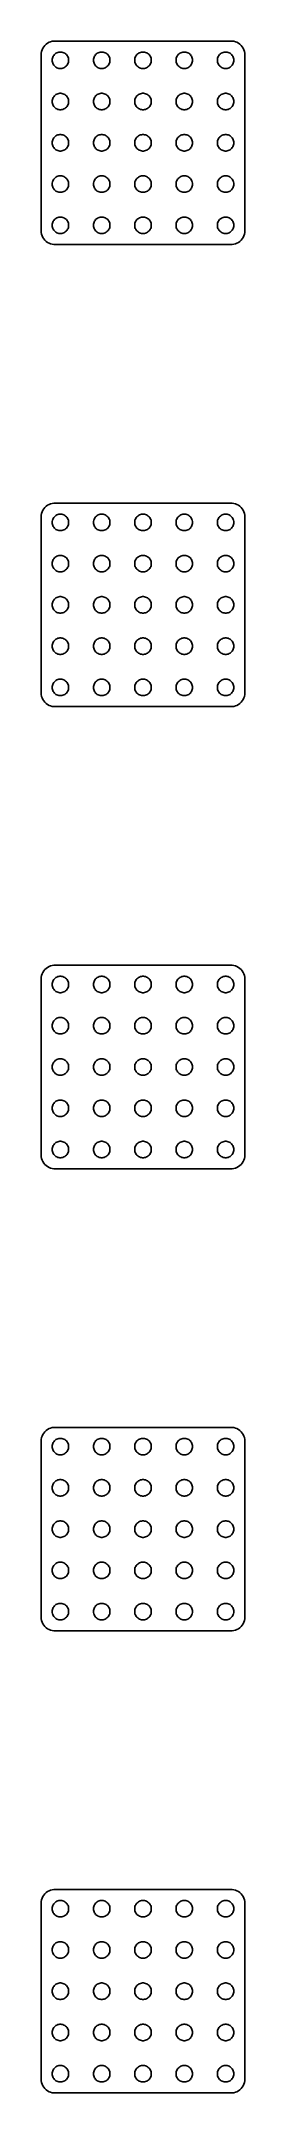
# Model space of a CAD drawing. Header units: metres. Extents: x -18 to 18, y 402 to 774.
import ezdxf

# ---------------------------------------------------------------- set-up
doc = ezdxf.new("R2010")
doc.units = ezdxf.units.M

msp = doc.modelspace()

# ---------------------------------------------------------------- linework, layer by layer
for p, q in [((-18.4803, 772.313), (-18.5, 772)), ((-18.4214, 772.622), (-18.4803, 772.313)), ((-18.3244, 772.92), (-18.4214, 772.622)), ((-18.1908, 773.204), (-18.3244, 772.92)), ((-18.0225, 773.469), (-18.1908, 773.204)), ((-17.8224, 773.711), (-18.0225, 773.469)), ((-17.5936, 773.926), (-17.8224, 773.711)), ((-17.3396, 774.111), (-17.5936, 773.926)), ((-17.0644, 774.262), (-17.3396, 774.111)), ((-16.7725, 774.378), (-17.0644, 774.262)), ((-16.4684, 774.456), (-16.7725, 774.378)), ((-16.157, 774.495), (-16.4684, 774.456)), ((16.157, 774.495), (-16.157, 774.495)), ((-16.0934, 772.027), (-15.9561, 772.156)), ((-15.9561, 772.156), (-15.8037, 772.266)), ((-15.8037, 772.266), (-15.6387, 772.357)), ((-15.6387, 772.357), (-15.4635, 772.427)), ((-15.4635, 772.427), (-15.2811, 772.473)), ((-15.2811, 772.473), (-15.0942, 772.497)), ((-15.0942, 772.497), (-14.9058, 772.497)), ((-14.9058, 772.497), (-14.7189, 772.473)), ((-14.7189, 772.473), (-14.5365, 772.427)), ((-14.5365, 772.427), (-14.3613, 772.357)), ((-14.3613, 772.357), (-14.1963, 772.266)), ((-14.1963, 772.266), (-14.0439, 772.156)), ((-14.0439, 772.156), (-13.9065, 772.027)), ((-8.59344, 772.027), (-8.45613, 772.156)), ((-8.45613, 772.156), (-8.30373, 772.266)), ((-8.30373, 772.266), (-8.13866, 772.357)), ((-8.13866, 772.357), (-7.96352, 772.427)), ((-7.96352, 772.427), (-7.78107, 772.473)), ((-7.78107, 772.473), (-7.59418, 772.497)), ((-7.59418, 772.497), (-7.40581, 772.497)), ((-7.40581, 772.497), (-7.21892, 772.473)), ((-7.21892, 772.473), (-7.03647, 772.427)), ((-7.03647, 772.427), (-6.86133, 772.357)), ((-6.86133, 772.357), (-6.69626, 772.266)), ((-6.69626, 772.266), (-6.54385, 772.156)), ((-6.54385, 772.156), (-6.40654, 772.027)), ((-1.09344, 772.027), (-0.956131, 772.156)), ((-0.956131, 772.156), (-0.803726, 772.266)), ((-0.803726, 772.266), (-0.638657, 772.357)), ((-0.638657, 772.357), (-0.463516, 772.427)), ((-0.463516, 772.427), (-0.281067, 772.473)), ((-0.281067, 772.473), (-0.094177, 772.497)), ((-0.094177, 772.497), (0.094177, 772.497)), ((0.094177, 772.497), (0.281067, 772.473)), ((0.281067, 772.473), (0.463516, 772.427)), ((0.463516, 772.427), (0.638657, 772.357)), ((0.638657, 772.357), (0.803726, 772.266)), ((0.803726, 772.266), (0.956131, 772.156)), ((0.956131, 772.156), (1.09344, 772.027)), ((6.40654, 772.027), (6.54385, 772.156)), ((6.54385, 772.156), (6.69626, 772.266)), ((6.69626, 772.266), (6.86133, 772.357)), ((6.86133, 772.357), (7.03647, 772.427)), ((7.03647, 772.427), (7.21892, 772.473)), ((7.21892, 772.473), (7.40581, 772.497)), ((7.40581, 772.497), (7.59418, 772.497)), ((7.59418, 772.497), (7.78107, 772.473)), ((7.78107, 772.473), (7.96352, 772.427)), ((7.96352, 772.427), (8.13866, 772.357)), ((8.13866, 772.357), (8.30373, 772.266)), ((8.30373, 772.266), (8.45613, 772.156)), ((8.45613, 772.156), (8.59344, 772.027)), ((13.9065, 772.027), (14.0439, 772.156)), ((14.0439, 772.156), (14.1963, 772.266)), ((14.1963, 772.266), (14.3613, 772.357)), ((14.3613, 772.357), (14.5365, 772.427)), ((14.5365, 772.427), (14.7189, 772.473)), ((14.7189, 772.473), (14.9058, 772.497)), ((14.9058, 772.497), (15.0942, 772.497)), ((15.0942, 772.497), (15.2811, 772.473)), ((15.2811, 772.473), (15.4635, 772.427)), ((15.4635, 772.427), (15.6387, 772.357)), ((15.6387, 772.357), (15.8037, 772.266)), ((15.8037, 772.266), (15.9561, 772.156)), ((15.9561, 772.156), (16.0934, 772.027)), ((16.4684, 774.456), (16.157, 774.495)), ((16.7725, 774.378), (16.4684, 774.456)), ((17.0644, 774.262), (16.7725, 774.378)), ((17.3396, 774.111), (17.0644, 774.262)), ((17.5936, 773.926), (17.3396, 774.111)), ((17.8224, 773.711), (17.5936, 773.926)), ((18.0225, 773.469), (17.8224, 773.711)), ((18.1908, 773.204), (18.0225, 773.469)), ((18.3244, 772.92), (18.1908, 773.204)), ((18.4214, 772.622), (18.3244, 772.92)), ((18.4803, 772.313), (18.4214, 772.622)), ((18.5, 772), (18.4803, 772.313)), ((-18.5, 772), (-18.5, 740)), ((-16.5, 771), (-16.4882, 771.188)), ((-16.4882, 770.812), (-16.5, 771)), ((-16.4882, 771.188), (-16.4529, 771.373)), ((-16.4529, 770.627), (-16.4882, 770.812)), ((-16.4529, 771.373), (-16.3947, 771.552)), ((-16.3947, 770.448), (-16.4529, 770.627)), ((-16.3947, 771.552), (-16.3145, 771.723)), ((-16.3145, 770.277), (-16.3947, 770.448)), ((-16.3145, 771.723), (-16.2135, 771.882)), ((-16.2135, 770.118), (-16.3145, 770.277)), ((-16.2135, 771.882), (-16.0934, 772.027)), ((-16.0934, 769.973), (-16.2135, 770.118)), ((-15.9561, 769.844), (-16.0934, 769.973)), ((-15.8037, 769.734), (-15.9561, 769.844)), ((-15.6387, 769.643), (-15.8037, 769.734)), ((-15.4635, 769.573), (-15.6387, 769.643)), ((-15.2811, 769.527), (-15.4635, 769.573)), ((-15.0942, 769.503), (-15.2811, 769.527)), ((-14.9058, 769.503), (-15.0942, 769.503)), ((-14.7189, 769.527), (-14.9058, 769.503)), ((-14.5365, 769.573), (-14.7189, 769.527)), ((-14.3613, 769.643), (-14.5365, 769.573)), ((-14.1963, 769.734), (-14.3613, 769.643)), ((-14.0439, 769.844), (-14.1963, 769.734)), ((-13.9065, 769.973), (-14.0439, 769.844)), ((-13.9065, 772.027), (-13.7865, 771.882)), ((-13.7865, 770.118), (-13.9065, 769.973)), ((-13.7865, 771.882), (-13.6855, 771.723)), ((-13.6855, 770.277), (-13.7865, 770.118)), ((-13.6855, 771.723), (-13.6053, 771.552)), ((-13.6053, 770.448), (-13.6855, 770.277)), ((-13.6053, 771.552), (-13.5471, 771.373)), ((-13.5471, 770.627), (-13.6053, 770.448)), ((-13.5471, 771.373), (-13.5118, 771.188)), ((-13.5118, 770.812), (-13.5471, 770.627)), ((-13.5118, 771.188), (-13.5, 771)), ((-13.5, 771), (-13.5118, 770.812)), ((-9, 771), (-8.98816, 771.188)), ((-8.98816, 770.812), (-9, 771)), ((-8.98816, 771.188), (-8.95287, 771.373)), ((-8.95287, 770.627), (-8.98816, 770.812)), ((-8.95287, 771.373), (-8.89465, 771.552)), ((-8.89465, 770.448), (-8.95287, 770.627)), ((-8.89465, 771.552), (-8.81445, 771.723)), ((-8.81445, 770.277), (-8.89465, 770.448)), ((-8.81445, 771.723), (-8.71352, 771.882)), ((-8.71352, 770.118), (-8.81445, 770.277)), ((-8.71352, 771.882), (-8.59344, 772.027)), ((-8.59344, 769.973), (-8.71352, 770.118)), ((-8.45613, 769.844), (-8.59344, 769.973)), ((-8.30373, 769.734), (-8.45613, 769.844)), ((-8.13866, 769.643), (-8.30373, 769.734)), ((-7.96352, 769.573), (-8.13866, 769.643)), ((-7.78107, 769.527), (-7.96352, 769.573)), ((-7.59418, 769.503), (-7.78107, 769.527)), ((-7.40581, 769.503), (-7.59418, 769.503)), ((-7.21892, 769.527), (-7.40581, 769.503)), ((-7.03647, 769.573), (-7.21892, 769.527)), ((-6.86133, 769.643), (-7.03647, 769.573)), ((-6.69626, 769.734), (-6.86133, 769.643)), ((-6.54385, 769.844), (-6.69626, 769.734)), ((-6.40654, 769.973), (-6.54385, 769.844)), ((-6.40654, 772.027), (-6.28647, 771.882)), ((-6.28647, 770.118), (-6.40654, 769.973)), ((-6.28647, 771.882), (-6.18553, 771.723)), ((-6.18553, 770.277), (-6.28647, 770.118)), ((-6.18553, 771.723), (-6.10533, 771.552)), ((-6.10533, 770.448), (-6.18553, 770.277)), ((-6.10533, 771.552), (-6.04712, 771.373)), ((-6.04712, 770.627), (-6.10533, 770.448)), ((-6.04712, 771.373), (-6.01183, 771.188)), ((-6.01183, 770.812), (-6.04712, 770.627)), ((-6.01183, 771.188), (-6, 771)), ((-6, 771), (-6.01183, 770.812)), ((-1.5, 771), (-1.48816, 771.188)), ((-1.48816, 770.812), (-1.5, 771)), ((-1.48816, 771.188), (-1.45287, 771.373)), ((-1.45287, 770.627), (-1.48816, 770.812)), ((-1.45287, 771.373), (-1.39465, 771.552)), ((-1.39465, 770.448), (-1.45287, 770.627)), ((-1.39465, 771.552), (-1.31445, 771.723)), ((-1.31445, 770.277), (-1.39465, 770.448)), ((-1.31445, 771.723), (-1.21352, 771.882)), ((-1.21352, 770.118), (-1.31445, 770.277)), ((-1.21352, 771.882), (-1.09344, 772.027)), ((-1.09344, 769.973), (-1.21352, 770.118)), ((-0.956131, 769.844), (-1.09344, 769.973)), ((-0.803726, 769.734), (-0.956131, 769.844)), ((-0.638657, 769.643), (-0.803726, 769.734)), ((-0.463516, 769.573), (-0.638657, 769.643)), ((-0.281067, 769.527), (-0.463516, 769.573)), ((-0.094177, 769.503), (-0.281067, 769.527)), ((0.094177, 769.503), (-0.094177, 769.503)), ((0.281067, 769.527), (0.094177, 769.503)), ((0.463516, 769.573), (0.281067, 769.527)), ((0.638657, 769.643), (0.463516, 769.573)), ((0.803726, 769.734), (0.638657, 769.643)), ((0.956131, 769.844), (0.803726, 769.734)), ((1.09344, 769.973), (0.956131, 769.844)), ((1.09344, 772.027), (1.21352, 771.882)), ((1.21352, 770.118), (1.09344, 769.973)), ((1.21352, 771.882), (1.31445, 771.723)), ((1.31445, 770.277), (1.21352, 770.118)), ((1.31445, 771.723), (1.39465, 771.552)), ((1.39465, 770.448), (1.31445, 770.277)), ((1.39465, 771.552), (1.45287, 771.373)), ((1.45287, 770.627), (1.39465, 770.448)), ((1.45287, 771.373), (1.48816, 771.188)), ((1.48816, 770.812), (1.45287, 770.627)), ((1.48816, 771.188), (1.5, 771)), ((1.5, 771), (1.48816, 770.812)), ((6, 771), (6.01183, 771.188)), ((6.01183, 770.812), (6, 771)), ((6.01183, 771.188), (6.04712, 771.373)), ((6.04712, 770.627), (6.01183, 770.812)), ((6.04712, 771.373), (6.10533, 771.552)), ((6.10533, 770.448), (6.04712, 770.627)), ((6.10533, 771.552), (6.18553, 771.723)), ((6.18553, 770.277), (6.10533, 770.448)), ((6.18553, 771.723), (6.28647, 771.882)), ((6.28647, 770.118), (6.18553, 770.277)), ((6.28647, 771.882), (6.40654, 772.027)), ((6.40654, 769.973), (6.28647, 770.118)), ((6.54385, 769.844), (6.40654, 769.973)), ((6.69626, 769.734), (6.54385, 769.844)), ((6.86133, 769.643), (6.69626, 769.734)), ((7.03647, 769.573), (6.86133, 769.643)), ((7.21892, 769.527), (7.03647, 769.573)), ((7.40581, 769.503), (7.21892, 769.527)), ((7.59418, 769.503), (7.40581, 769.503)), ((7.78107, 769.527), (7.59418, 769.503)), ((7.96352, 769.573), (7.78107, 769.527)), ((8.13866, 769.643), (7.96352, 769.573)), ((8.30373, 769.734), (8.13866, 769.643)), ((8.45613, 769.844), (8.30373, 769.734)), ((8.59344, 769.973), (8.45613, 769.844)), ((8.59344, 772.027), (8.71352, 771.882)), ((8.71352, 770.118), (8.59344, 769.973)), ((8.71352, 771.882), (8.81445, 771.723)), ((8.81445, 770.277), (8.71352, 770.118)), ((8.81445, 771.723), (8.89465, 771.552)), ((8.89465, 770.448), (8.81445, 770.277)), ((8.89465, 771.552), (8.95287, 771.373)), ((8.95287, 770.627), (8.89465, 770.448)), ((8.95287, 771.373), (8.98816, 771.188)), ((8.98816, 770.812), (8.95287, 770.627)), ((8.98816, 771.188), (9, 771)), ((9, 771), (8.98816, 770.812)), ((13.5, 771), (13.5118, 771.188)), ((13.5118, 770.812), (13.5, 771)), ((13.5118, 771.188), (13.5471, 771.373)), ((13.5471, 770.627), (13.5118, 770.812)), ((13.5471, 771.373), (13.6053, 771.552)), ((13.6053, 770.448), (13.5471, 770.627)), ((13.6053, 771.552), (13.6855, 771.723)), ((13.6855, 770.277), (13.6053, 770.448)), ((13.6855, 771.723), (13.7865, 771.882)), ((13.7865, 770.118), (13.6855, 770.277)), ((13.7865, 771.882), (13.9065, 772.027)), ((13.9065, 769.973), (13.7865, 770.118)), ((14.0439, 769.844), (13.9065, 769.973)), ((14.1963, 769.734), (14.0439, 769.844)), ((14.3613, 769.643), (14.1963, 769.734)), ((14.5365, 769.573), (14.3613, 769.643)), ((14.7189, 769.527), (14.5365, 769.573)), ((14.9058, 769.503), (14.7189, 769.527)), ((15.0942, 769.503), (14.9058, 769.503)), ((15.2811, 769.527), (15.0942, 769.503)), ((15.4635, 769.573), (15.2811, 769.527)), ((15.6387, 769.643), (15.4635, 769.573)), ((15.8037, 769.734), (15.6387, 769.643)), ((15.9561, 769.844), (15.8037, 769.734)), ((16.0934, 769.973), (15.9561, 769.844)), ((16.0934, 772.027), (16.2135, 771.882)), ((16.2135, 770.118), (16.0934, 769.973)), ((16.2135, 771.882), (16.3145, 771.723)), ((16.3145, 770.277), (16.2135, 770.118)), ((16.3145, 771.723), (16.3947, 771.552)), ((16.3947, 770.448), (16.3145, 770.277)), ((16.3947, 771.552), (16.4529, 771.373)), ((16.4529, 770.627), (16.3947, 770.448)), ((16.4529, 771.373), (16.4882, 771.188)), ((16.4882, 770.812), (16.4529, 770.627)), ((16.4882, 771.188), (16.5, 771)), ((16.5, 771), (16.4882, 770.812)), ((18.5, 740), (18.5, 772)), ((-16.0934, 764.527), (-15.9561, 764.656)), ((-15.9561, 764.656), (-15.8037, 764.766)), ((-15.8037, 764.766), (-15.6387, 764.857)), ((-15.6387, 764.857), (-15.4635, 764.927)), ((-15.4635, 764.927), (-15.2811, 764.973)), ((-15.2811, 764.973), (-15.0942, 764.997)), ((-15.0942, 764.997), (-14.9058, 764.997)), ((-14.9058, 764.997), (-14.7189, 764.973)), ((-14.7189, 764.973), (-14.5365, 764.927)), ((-14.5365, 764.927), (-14.3613, 764.857)), ((-14.3613, 764.857), (-14.1963, 764.766)), ((-14.1963, 764.766), (-14.0439, 764.656)), ((-14.0439, 764.656), (-13.9065, 764.527)), ((-8.59344, 764.527), (-8.45613, 764.656)), ((-8.45613, 764.656), (-8.30373, 764.766)), ((-8.30373, 764.766), (-8.13866, 764.857)), ((-8.13866, 764.857), (-7.96352, 764.927)), ((-7.96352, 764.927), (-7.78107, 764.973)), ((-7.78107, 764.973), (-7.59418, 764.997)), ((-7.59418, 764.997), (-7.40581, 764.997)), ((-7.40581, 764.997), (-7.21892, 764.973)), ((-7.21892, 764.973), (-7.03647, 764.927)), ((-7.03647, 764.927), (-6.86133, 764.857)), ((-6.86133, 764.857), (-6.69626, 764.766)), ((-6.69626, 764.766), (-6.54385, 764.656)), ((-6.54385, 764.656), (-6.40654, 764.527)), ((-1.09344, 764.527), (-0.956131, 764.656)), ((-0.956131, 764.656), (-0.803726, 764.766)), ((-0.803726, 764.766), (-0.638657, 764.857)), ((-0.638657, 764.857), (-0.463516, 764.927)), ((-0.463516, 764.927), (-0.281067, 764.973)), ((-0.281067, 764.973), (-0.094177, 764.997)), ((-0.094177, 764.997), (0.094177, 764.997)), ((0.094177, 764.997), (0.281067, 764.973)), ((0.281067, 764.973), (0.463516, 764.927)), ((0.463516, 764.927), (0.638657, 764.857)), ((0.638657, 764.857), (0.803726, 764.766)), ((0.803726, 764.766), (0.956131, 764.656)), ((0.956131, 764.656), (1.09344, 764.527)), ((6.40654, 764.527), (6.54385, 764.656)), ((6.54385, 764.656), (6.69626, 764.766)), ((6.69626, 764.766), (6.86133, 764.857)), ((6.86133, 764.857), (7.03647, 764.927)), ((7.03647, 764.927), (7.21892, 764.973)), ((7.21892, 764.973), (7.40581, 764.997)), ((7.40581, 764.997), (7.59418, 764.997)), ((7.59418, 764.997), (7.78107, 764.973)), ((7.78107, 764.973), (7.96352, 764.927)), ((7.96352, 764.927), (8.13866, 764.857)), ((8.13866, 764.857), (8.30373, 764.766)), ((8.30373, 764.766), (8.45613, 764.656)), ((8.45613, 764.656), (8.59344, 764.527)), ((13.9065, 764.527), (14.0439, 764.656)), ((14.0439, 764.656), (14.1963, 764.766)), ((14.1963, 764.766), (14.3613, 764.857)), ((14.3613, 764.857), (14.5365, 764.927)), ((14.5365, 764.927), (14.7189, 764.973)), ((14.7189, 764.973), (14.9058, 764.997)), ((14.9058, 764.997), (15.0942, 764.997)), ((15.0942, 764.997), (15.2811, 764.973)), ((15.2811, 764.973), (15.4635, 764.927)), ((15.4635, 764.927), (15.6387, 764.857)), ((15.6387, 764.857), (15.8037, 764.766)), ((15.8037, 764.766), (15.9561, 764.656)), ((15.9561, 764.656), (16.0934, 764.527)), ((-16.5, 763.5), (-16.4882, 763.688)), ((-16.4882, 763.312), (-16.5, 763.5)), ((-16.4882, 763.688), (-16.4529, 763.873)), ((-16.4529, 763.127), (-16.4882, 763.312)), ((-16.4529, 763.873), (-16.3947, 764.052)), ((-16.3947, 762.948), (-16.4529, 763.127)), ((-16.3947, 764.052), (-16.3145, 764.223)), ((-16.3145, 762.777), (-16.3947, 762.948)), ((-16.3145, 764.223), (-16.2135, 764.382)), ((-16.2135, 762.618), (-16.3145, 762.777)), ((-16.2135, 764.382), (-16.0934, 764.527)), ((-16.0934, 762.473), (-16.2135, 762.618)), ((-15.9561, 762.344), (-16.0934, 762.473)), ((-15.8037, 762.234), (-15.9561, 762.344)), ((-15.6387, 762.143), (-15.8037, 762.234)), ((-15.4635, 762.073), (-15.6387, 762.143)), ((-15.2811, 762.027), (-15.4635, 762.073)), ((-15.0942, 762.003), (-15.2811, 762.027)), ((-14.9058, 762.003), (-15.0942, 762.003)), ((-14.7189, 762.027), (-14.9058, 762.003)), ((-14.5365, 762.073), (-14.7189, 762.027)), ((-14.3613, 762.143), (-14.5365, 762.073)), ((-14.1963, 762.234), (-14.3613, 762.143)), ((-14.0439, 762.344), (-14.1963, 762.234)), ((-13.9065, 762.473), (-14.0439, 762.344)), ((-13.9065, 764.527), (-13.7865, 764.382)), ((-13.7865, 762.618), (-13.9065, 762.473)), ((-13.7865, 764.382), (-13.6855, 764.223)), ((-13.6855, 762.777), (-13.7865, 762.618)), ((-13.6855, 764.223), (-13.6053, 764.052)), ((-13.6053, 762.948), (-13.6855, 762.777)), ((-13.6053, 764.052), (-13.5471, 763.873)), ((-13.5471, 763.127), (-13.6053, 762.948)), ((-13.5471, 763.873), (-13.5118, 763.688)), ((-13.5118, 763.312), (-13.5471, 763.127)), ((-13.5118, 763.688), (-13.5, 763.5)), ((-13.5, 763.5), (-13.5118, 763.312)), ((-9, 763.5), (-8.98816, 763.688)), ((-8.98816, 763.312), (-9, 763.5)), ((-8.98816, 763.688), (-8.95287, 763.873)), ((-8.95287, 763.127), (-8.98816, 763.312)), ((-8.95287, 763.873), (-8.89465, 764.052)), ((-8.89465, 762.948), (-8.95287, 763.127)), ((-8.89465, 764.052), (-8.81445, 764.223)), ((-8.81445, 762.777), (-8.89465, 762.948)), ((-8.81445, 764.223), (-8.71352, 764.382)), ((-8.71352, 762.618), (-8.81445, 762.777)), ((-8.71352, 764.382), (-8.59344, 764.527)), ((-8.59344, 762.473), (-8.71352, 762.618)), ((-8.45613, 762.344), (-8.59344, 762.473)), ((-8.30373, 762.234), (-8.45613, 762.344)), ((-8.13866, 762.143), (-8.30373, 762.234)), ((-7.96352, 762.073), (-8.13866, 762.143)), ((-7.78107, 762.027), (-7.96352, 762.073)), ((-7.59418, 762.003), (-7.78107, 762.027)), ((-7.40581, 762.003), (-7.59418, 762.003)), ((-7.21892, 762.027), (-7.40581, 762.003)), ((-7.03647, 762.073), (-7.21892, 762.027)), ((-6.86133, 762.143), (-7.03647, 762.073)), ((-6.69626, 762.234), (-6.86133, 762.143)), ((-6.54385, 762.344), (-6.69626, 762.234)), ((-6.40654, 762.473), (-6.54385, 762.344)), ((-6.40654, 764.527), (-6.28647, 764.382)), ((-6.28647, 762.618), (-6.40654, 762.473)), ((-6.28647, 764.382), (-6.18553, 764.223)), ((-6.18553, 762.777), (-6.28647, 762.618)), ((-6.18553, 764.223), (-6.10533, 764.052)), ((-6.10533, 762.948), (-6.18553, 762.777)), ((-6.10533, 764.052), (-6.04712, 763.873)), ((-6.04712, 763.127), (-6.10533, 762.948)), ((-6.04712, 763.873), (-6.01183, 763.688)), ((-6.01183, 763.312), (-6.04712, 763.127)), ((-6.01183, 763.688), (-6, 763.5)), ((-6, 763.5), (-6.01183, 763.312)), ((-1.5, 763.5), (-1.48816, 763.688)), ((-1.48816, 763.312), (-1.5, 763.5)), ((-1.48816, 763.688), (-1.45287, 763.873)), ((-1.45287, 763.127), (-1.48816, 763.312)), ((-1.45287, 763.873), (-1.39465, 764.052)), ((-1.39465, 762.948), (-1.45287, 763.127)), ((-1.39465, 764.052), (-1.31445, 764.223)), ((-1.31445, 762.777), (-1.39465, 762.948)), ((-1.31445, 764.223), (-1.21352, 764.382)), ((-1.21352, 762.618), (-1.31445, 762.777)), ((-1.21352, 764.382), (-1.09344, 764.527)), ((-1.09344, 762.473), (-1.21352, 762.618)), ((-0.956131, 762.344), (-1.09344, 762.473)), ((-0.803726, 762.234), (-0.956131, 762.344)), ((-0.638657, 762.143), (-0.803726, 762.234)), ((-0.463516, 762.073), (-0.638657, 762.143)), ((-0.281067, 762.027), (-0.463516, 762.073)), ((-0.094177, 762.003), (-0.281067, 762.027)), ((0.094177, 762.003), (-0.094177, 762.003)), ((0.281067, 762.027), (0.094177, 762.003)), ((0.463516, 762.073), (0.281067, 762.027)), ((0.638657, 762.143), (0.463516, 762.073)), ((0.803726, 762.234), (0.638657, 762.143)), ((0.956131, 762.344), (0.803726, 762.234)), ((1.09344, 762.473), (0.956131, 762.344)), ((1.09344, 764.527), (1.21352, 764.382)), ((1.21352, 762.618), (1.09344, 762.473)), ((1.21352, 764.382), (1.31445, 764.223)), ((1.31445, 762.777), (1.21352, 762.618)), ((1.31445, 764.223), (1.39465, 764.052)), ((1.39465, 762.948), (1.31445, 762.777)), ((1.39465, 764.052), (1.45287, 763.873)), ((1.45287, 763.127), (1.39465, 762.948)), ((1.45287, 763.873), (1.48816, 763.688)), ((1.48816, 763.312), (1.45287, 763.127)), ((1.48816, 763.688), (1.5, 763.5)), ((1.5, 763.5), (1.48816, 763.312)), ((6, 763.5), (6.01183, 763.688)), ((6.01183, 763.312), (6, 763.5)), ((6.01183, 763.688), (6.04712, 763.873)), ((6.04712, 763.127), (6.01183, 763.312)), ((6.04712, 763.873), (6.10533, 764.052)), ((6.10533, 762.948), (6.04712, 763.127)), ((6.10533, 764.052), (6.18553, 764.223)), ((6.18553, 762.777), (6.10533, 762.948)), ((6.18553, 764.223), (6.28647, 764.382)), ((6.28647, 762.618), (6.18553, 762.777)), ((6.28647, 764.382), (6.40654, 764.527)), ((6.40654, 762.473), (6.28647, 762.618)), ((6.54385, 762.344), (6.40654, 762.473)), ((6.69626, 762.234), (6.54385, 762.344)), ((6.86133, 762.143), (6.69626, 762.234)), ((7.03647, 762.073), (6.86133, 762.143)), ((7.21892, 762.027), (7.03647, 762.073)), ((7.40581, 762.003), (7.21892, 762.027)), ((7.59418, 762.003), (7.40581, 762.003)), ((7.78107, 762.027), (7.59418, 762.003)), ((7.96352, 762.073), (7.78107, 762.027)), ((8.13866, 762.143), (7.96352, 762.073)), ((8.30373, 762.234), (8.13866, 762.143)), ((8.45613, 762.344), (8.30373, 762.234)), ((8.59344, 762.473), (8.45613, 762.344)), ((8.59344, 764.527), (8.71352, 764.382)), ((8.71352, 762.618), (8.59344, 762.473)), ((8.71352, 764.382), (8.81445, 764.223)), ((8.81445, 762.777), (8.71352, 762.618)), ((8.81445, 764.223), (8.89465, 764.052)), ((8.89465, 762.948), (8.81445, 762.777)), ((8.89465, 764.052), (8.95287, 763.873)), ((8.95287, 763.127), (8.89465, 762.948)), ((8.95287, 763.873), (8.98816, 763.688)), ((8.98816, 763.312), (8.95287, 763.127)), ((8.98816, 763.688), (9, 763.5)), ((9, 763.5), (8.98816, 763.312)), ((13.5, 763.5), (13.5118, 763.688)), ((13.5118, 763.312), (13.5, 763.5)), ((13.5118, 763.688), (13.5471, 763.873)), ((13.5471, 763.127), (13.5118, 763.312)), ((13.5471, 763.873), (13.6053, 764.052)), ((13.6053, 762.948), (13.5471, 763.127)), ((13.6053, 764.052), (13.6855, 764.223)), ((13.6855, 762.777), (13.6053, 762.948)), ((13.6855, 764.223), (13.7865, 764.382)), ((13.7865, 762.618), (13.6855, 762.777)), ((13.7865, 764.382), (13.9065, 764.527)), ((13.9065, 762.473), (13.7865, 762.618)), ((14.0439, 762.344), (13.9065, 762.473)), ((14.1963, 762.234), (14.0439, 762.344)), ((14.3613, 762.143), (14.1963, 762.234)), ((14.5365, 762.073), (14.3613, 762.143)), ((14.7189, 762.027), (14.5365, 762.073)), ((14.9058, 762.003), (14.7189, 762.027)), ((15.0942, 762.003), (14.9058, 762.003)), ((15.2811, 762.027), (15.0942, 762.003)), ((15.4635, 762.073), (15.2811, 762.027)), ((15.6387, 762.143), (15.4635, 762.073)), ((15.8037, 762.234), (15.6387, 762.143)), ((15.9561, 762.344), (15.8037, 762.234)), ((16.0934, 762.473), (15.9561, 762.344)), ((16.0934, 764.527), (16.2135, 764.382)), ((16.2135, 762.618), (16.0934, 762.473)), ((16.2135, 764.382), (16.3145, 764.223)), ((16.3145, 762.777), (16.2135, 762.618)), ((16.3145, 764.223), (16.3947, 764.052)), ((16.3947, 762.948), (16.3145, 762.777)), ((16.3947, 764.052), (16.4529, 763.873)), ((16.4529, 763.127), (16.3947, 762.948)), ((16.4529, 763.873), (16.4882, 763.688)), ((16.4882, 763.312), (16.4529, 763.127)), ((16.4882, 763.688), (16.5, 763.5)), ((16.5, 763.5), (16.4882, 763.312)), ((-15.9561, 757.156), (-15.8037, 757.266)), ((-15.8037, 757.266), (-15.6387, 757.357)), ((-15.6387, 757.357), (-15.4635, 757.427)), ((-15.4635, 757.427), (-15.2811, 757.473)), ((-15.2811, 757.473), (-15.0942, 757.497)), ((-15.0942, 757.497), (-14.9058, 757.497)), ((-14.9058, 757.497), (-14.7189, 757.473)), ((-14.7189, 757.473), (-14.5365, 757.427)), ((-14.5365, 757.427), (-14.3613, 757.357)), ((-14.3613, 757.357), (-14.1963, 757.266)), ((-14.1963, 757.266), (-14.0439, 757.156)), ((-8.45613, 757.156), (-8.30373, 757.266)), ((-8.30373, 757.266), (-8.13866, 757.357)), ((-8.13866, 757.357), (-7.96352, 757.427)), ((-7.96352, 757.427), (-7.78107, 757.473)), ((-7.78107, 757.473), (-7.59418, 757.497)), ((-7.59418, 757.497), (-7.40581, 757.497)), ((-7.40581, 757.497), (-7.21892, 757.473)), ((-7.21892, 757.473), (-7.03647, 757.427)), ((-7.03647, 757.427), (-6.86133, 757.357)), ((-6.86133, 757.357), (-6.69626, 757.266)), ((-6.69626, 757.266), (-6.54385, 757.156)), ((-0.956131, 757.156), (-0.803726, 757.266)), ((-0.803726, 757.266), (-0.638657, 757.357)), ((-0.638657, 757.357), (-0.463516, 757.427)), ((-0.463516, 757.427), (-0.281067, 757.473)), ((-0.281067, 757.473), (-0.094177, 757.497)), ((-0.094177, 757.497), (0.094177, 757.497)), ((0.094177, 757.497), (0.281067, 757.473)), ((0.281067, 757.473), (0.463516, 757.427)), ((0.463516, 757.427), (0.638657, 757.357)), ((0.638657, 757.357), (0.803726, 757.266)), ((0.803726, 757.266), (0.956131, 757.156)), ((6.54385, 757.156), (6.69626, 757.266)), ((6.69626, 757.266), (6.86133, 757.357)), ((6.86133, 757.357), (7.03647, 757.427)), ((7.03647, 757.427), (7.21892, 757.473)), ((7.21892, 757.473), (7.40581, 757.497)), ((7.40581, 757.497), (7.59418, 757.497)), ((7.59418, 757.497), (7.78107, 757.473)), ((7.78107, 757.473), (7.96352, 757.427)), ((7.96352, 757.427), (8.13866, 757.357)), ((8.13866, 757.357), (8.30373, 757.266)), ((8.30373, 757.266), (8.45613, 757.156)), ((14.0439, 757.156), (14.1963, 757.266)), ((14.1963, 757.266), (14.3613, 757.357)), ((14.3613, 757.357), (14.5365, 757.427)), ((14.5365, 757.427), (14.7189, 757.473)), ((14.7189, 757.473), (14.9058, 757.497)), ((14.9058, 757.497), (15.0942, 757.497)), ((15.0942, 757.497), (15.2811, 757.473)), ((15.2811, 757.473), (15.4635, 757.427)), ((15.4635, 757.427), (15.6387, 757.357)), ((15.6387, 757.357), (15.8037, 757.266)), ((15.8037, 757.266), (15.9561, 757.156)), ((-16.5, 756), (-16.4882, 756.188)), ((-16.4882, 755.812), (-16.5, 756)), ((-16.4882, 756.188), (-16.4529, 756.373)), ((-16.4529, 755.627), (-16.4882, 755.812)), ((-16.4529, 756.373), (-16.3947, 756.552)), ((-16.3947, 755.448), (-16.4529, 755.627)), ((-16.3947, 756.552), (-16.3145, 756.723)), ((-16.3145, 755.277), (-16.3947, 755.448)), ((-16.3145, 756.723), (-16.2135, 756.882)), ((-16.2135, 755.118), (-16.3145, 755.277)), ((-16.2135, 756.882), (-16.0934, 757.027)), ((-16.0934, 754.973), (-16.2135, 755.118)), ((-16.0934, 757.027), (-15.9561, 757.156)), ((-15.9561, 754.844), (-16.0934, 754.973)), ((-15.8037, 754.734), (-15.9561, 754.844)), ((-15.6387, 754.643), (-15.8037, 754.734)), ((-15.4635, 754.573), (-15.6387, 754.643)), ((-15.2811, 754.527), (-15.4635, 754.573)), ((-15.0942, 754.503), (-15.2811, 754.527)), ((-14.9058, 754.503), (-15.0942, 754.503)), ((-14.7189, 754.527), (-14.9058, 754.503)), ((-14.5365, 754.573), (-14.7189, 754.527)), ((-14.3613, 754.643), (-14.5365, 754.573)), ((-14.1963, 754.734), (-14.3613, 754.643)), ((-14.0439, 754.844), (-14.1963, 754.734)), ((-14.0439, 757.156), (-13.9065, 757.027)), ((-13.9065, 754.973), (-14.0439, 754.844)), ((-13.9065, 757.027), (-13.7865, 756.882)), ((-13.7865, 755.118), (-13.9065, 754.973)), ((-13.7865, 756.882), (-13.6855, 756.723)), ((-13.6855, 755.277), (-13.7865, 755.118)), ((-13.6855, 756.723), (-13.6053, 756.552)), ((-13.6053, 755.448), (-13.6855, 755.277)), ((-13.6053, 756.552), (-13.5471, 756.373)), ((-13.5471, 755.627), (-13.6053, 755.448)), ((-13.5471, 756.373), (-13.5118, 756.188)), ((-13.5118, 755.812), (-13.5471, 755.627)), ((-13.5118, 756.188), (-13.5, 756)), ((-13.5, 756), (-13.5118, 755.812)), ((-9, 756), (-8.98816, 756.188)), ((-8.98816, 755.812), (-9, 756)), ((-8.98816, 756.188), (-8.95287, 756.373)), ((-8.95287, 755.627), (-8.98816, 755.812)), ((-8.95287, 756.373), (-8.89465, 756.552)), ((-8.89465, 755.448), (-8.95287, 755.627)), ((-8.89465, 756.552), (-8.81445, 756.723)), ((-8.81445, 755.277), (-8.89465, 755.448)), ((-8.81445, 756.723), (-8.71352, 756.882)), ((-8.71352, 755.118), (-8.81445, 755.277)), ((-8.71352, 756.882), (-8.59344, 757.027)), ((-8.59344, 754.973), (-8.71352, 755.118)), ((-8.59344, 757.027), (-8.45613, 757.156)), ((-8.45613, 754.844), (-8.59344, 754.973)), ((-8.30373, 754.734), (-8.45613, 754.844)), ((-8.13866, 754.643), (-8.30373, 754.734)), ((-7.96352, 754.573), (-8.13866, 754.643)), ((-7.78107, 754.527), (-7.96352, 754.573)), ((-7.59418, 754.503), (-7.78107, 754.527)), ((-7.40581, 754.503), (-7.59418, 754.503)), ((-7.21892, 754.527), (-7.40581, 754.503)), ((-7.03647, 754.573), (-7.21892, 754.527)), ((-6.86133, 754.643), (-7.03647, 754.573)), ((-6.69626, 754.734), (-6.86133, 754.643)), ((-6.54385, 754.844), (-6.69626, 754.734)), ((-6.54385, 757.156), (-6.40654, 757.027)), ((-6.40654, 754.973), (-6.54385, 754.844)), ((-6.40654, 757.027), (-6.28647, 756.882)), ((-6.28647, 755.118), (-6.40654, 754.973)), ((-6.28647, 756.882), (-6.18553, 756.723)), ((-6.18553, 755.277), (-6.28647, 755.118)), ((-6.18553, 756.723), (-6.10533, 756.552)), ((-6.10533, 755.448), (-6.18553, 755.277)), ((-6.10533, 756.552), (-6.04712, 756.373)), ((-6.04712, 755.627), (-6.10533, 755.448)), ((-6.04712, 756.373), (-6.01183, 756.188)), ((-6.01183, 755.812), (-6.04712, 755.627)), ((-6.01183, 756.188), (-6, 756)), ((-6, 756), (-6.01183, 755.812)), ((-1.5, 756), (-1.48816, 756.188)), ((-1.48816, 755.812), (-1.5, 756)), ((-1.48816, 756.188), (-1.45287, 756.373)), ((-1.45287, 755.627), (-1.48816, 755.812)), ((-1.45287, 756.373), (-1.39465, 756.552)), ((-1.39465, 755.448), (-1.45287, 755.627)), ((-1.39465, 756.552), (-1.31445, 756.723)), ((-1.31445, 755.277), (-1.39465, 755.448)), ((-1.31445, 756.723), (-1.21352, 756.882)), ((-1.21352, 755.118), (-1.31445, 755.277)), ((-1.21352, 756.882), (-1.09344, 757.027)), ((-1.09344, 754.973), (-1.21352, 755.118)), ((-1.09344, 757.027), (-0.956131, 757.156)), ((-0.956131, 754.844), (-1.09344, 754.973)), ((-0.803726, 754.734), (-0.956131, 754.844)), ((-0.638657, 754.643), (-0.803726, 754.734)), ((-0.463516, 754.573), (-0.638657, 754.643)), ((-0.281067, 754.527), (-0.463516, 754.573)), ((-0.094177, 754.503), (-0.281067, 754.527)), ((0.094177, 754.503), (-0.094177, 754.503)), ((0.281067, 754.527), (0.094177, 754.503)), ((0.463516, 754.573), (0.281067, 754.527)), ((0.638657, 754.643), (0.463516, 754.573)), ((0.803726, 754.734), (0.638657, 754.643)), ((0.956131, 754.844), (0.803726, 754.734)), ((0.956131, 757.156), (1.09344, 757.027)), ((1.09344, 754.973), (0.956131, 754.844)), ((1.09344, 757.027), (1.21352, 756.882)), ((1.21352, 755.118), (1.09344, 754.973)), ((1.21352, 756.882), (1.31445, 756.723)), ((1.31445, 755.277), (1.21352, 755.118)), ((1.31445, 756.723), (1.39465, 756.552)), ((1.39465, 755.448), (1.31445, 755.277)), ((1.39465, 756.552), (1.45287, 756.373)), ((1.45287, 755.627), (1.39465, 755.448)), ((1.45287, 756.373), (1.48816, 756.188)), ((1.48816, 755.812), (1.45287, 755.627)), ((1.48816, 756.188), (1.5, 756)), ((1.5, 756), (1.48816, 755.812)), ((6, 756), (6.01183, 756.188)), ((6.01183, 755.812), (6, 756)), ((6.01183, 756.188), (6.04712, 756.373)), ((6.04712, 755.627), (6.01183, 755.812)), ((6.04712, 756.373), (6.10533, 756.552)), ((6.10533, 755.448), (6.04712, 755.627)), ((6.10533, 756.552), (6.18553, 756.723)), ((6.18553, 755.277), (6.10533, 755.448)), ((6.18553, 756.723), (6.28647, 756.882)), ((6.28647, 755.118), (6.18553, 755.277)), ((6.28647, 756.882), (6.40654, 757.027)), ((6.40654, 754.973), (6.28647, 755.118)), ((6.40654, 757.027), (6.54385, 757.156)), ((6.54385, 754.844), (6.40654, 754.973)), ((6.69626, 754.734), (6.54385, 754.844)), ((6.86133, 754.643), (6.69626, 754.734)), ((7.03647, 754.573), (6.86133, 754.643)), ((7.21892, 754.527), (7.03647, 754.573)), ((7.40581, 754.503), (7.21892, 754.527)), ((7.59418, 754.503), (7.40581, 754.503)), ((7.78107, 754.527), (7.59418, 754.503)), ((7.96352, 754.573), (7.78107, 754.527)), ((8.13866, 754.643), (7.96352, 754.573)), ((8.30373, 754.734), (8.13866, 754.643)), ((8.45613, 754.844), (8.30373, 754.734)), ((8.45613, 757.156), (8.59344, 757.027)), ((8.59344, 754.973), (8.45613, 754.844)), ((8.59344, 757.027), (8.71352, 756.882)), ((8.71352, 755.118), (8.59344, 754.973)), ((8.71352, 756.882), (8.81445, 756.723)), ((8.81445, 755.277), (8.71352, 755.118)), ((8.81445, 756.723), (8.89465, 756.552)), ((8.89465, 755.448), (8.81445, 755.277)), ((8.89465, 756.552), (8.95287, 756.373)), ((8.95287, 755.627), (8.89465, 755.448)), ((8.95287, 756.373), (8.98816, 756.188)), ((8.98816, 755.812), (8.95287, 755.627)), ((8.98816, 756.188), (9, 756)), ((9, 756), (8.98816, 755.812)), ((13.5, 756), (13.5118, 756.188)), ((13.5118, 755.812), (13.5, 756)), ((13.5118, 756.188), (13.5471, 756.373)), ((13.5471, 755.627), (13.5118, 755.812)), ((13.5471, 756.373), (13.6053, 756.552)), ((13.6053, 755.448), (13.5471, 755.627)), ((13.6053, 756.552), (13.6855, 756.723)), ((13.6855, 755.277), (13.6053, 755.448)), ((13.6855, 756.723), (13.7865, 756.882)), ((13.7865, 755.118), (13.6855, 755.277)), ((13.7865, 756.882), (13.9065, 757.027)), ((13.9065, 754.973), (13.7865, 755.118)), ((13.9065, 757.027), (14.0439, 757.156)), ((14.0439, 754.844), (13.9065, 754.973)), ((14.1963, 754.734), (14.0439, 754.844)), ((14.3613, 754.643), (14.1963, 754.734)), ((14.5365, 754.573), (14.3613, 754.643)), ((14.7189, 754.527), (14.5365, 754.573)), ((14.9058, 754.503), (14.7189, 754.527)), ((15.0942, 754.503), (14.9058, 754.503)), ((15.2811, 754.527), (15.0942, 754.503)), ((15.4635, 754.573), (15.2811, 754.527)), ((15.6387, 754.643), (15.4635, 754.573)), ((15.8037, 754.734), (15.6387, 754.643)), ((15.9561, 754.844), (15.8037, 754.734)), ((15.9561, 757.156), (16.0934, 757.027)), ((16.0934, 754.973), (15.9561, 754.844)), ((16.0934, 757.027), (16.2135, 756.882)), ((16.2135, 755.118), (16.0934, 754.973)), ((16.2135, 756.882), (16.3145, 756.723)), ((16.3145, 755.277), (16.2135, 755.118)), ((16.3145, 756.723), (16.3947, 756.552)), ((16.3947, 755.448), (16.3145, 755.277)), ((16.3947, 756.552), (16.4529, 756.373)), ((16.4529, 755.627), (16.3947, 755.448)), ((16.4529, 756.373), (16.4882, 756.188)), ((16.4882, 755.812), (16.4529, 755.627)), ((16.4882, 756.188), (16.5, 756)), ((16.5, 756), (16.4882, 755.812)), ((-15.9561, 749.656), (-15.8037, 749.766)), ((-15.8037, 749.766), (-15.6387, 749.857)), ((-15.6387, 749.857), (-15.4635, 749.927)), ((-15.4635, 749.927), (-15.2811, 749.973)), ((-15.2811, 749.973), (-15.0942, 749.997)), ((-15.0942, 749.997), (-14.9058, 749.997)), ((-14.9058, 749.997), (-14.7189, 749.973)), ((-14.7189, 749.973), (-14.5365, 749.927)), ((-14.5365, 749.927), (-14.3613, 749.857)), ((-14.3613, 749.857), (-14.1963, 749.766)), ((-14.1963, 749.766), (-14.0439, 749.656)), ((-8.45613, 749.656), (-8.30373, 749.766)), ((-8.30373, 749.766), (-8.13866, 749.857)), ((-8.13866, 749.857), (-7.96352, 749.927)), ((-7.96352, 749.927), (-7.78107, 749.973)), ((-7.78107, 749.973), (-7.59418, 749.997)), ((-7.59418, 749.997), (-7.40581, 749.997)), ((-7.40581, 749.997), (-7.21892, 749.973)), ((-7.21892, 749.973), (-7.03647, 749.927)), ((-7.03647, 749.927), (-6.86133, 749.857)), ((-6.86133, 749.857), (-6.69626, 749.766)), ((-6.69626, 749.766), (-6.54385, 749.656)), ((-0.956131, 749.656), (-0.803726, 749.766)), ((-0.803726, 749.766), (-0.638657, 749.857)), ((-0.638657, 749.857), (-0.463516, 749.927)), ((-0.463516, 749.927), (-0.281067, 749.973)), ((-0.281067, 749.973), (-0.094177, 749.997)), ((-0.094177, 749.997), (0.094177, 749.997)), ((0.094177, 749.997), (0.281067, 749.973)), ((0.281067, 749.973), (0.463516, 749.927)), ((0.463516, 749.927), (0.638657, 749.857)), ((0.638657, 749.857), (0.803726, 749.766)), ((0.803726, 749.766), (0.956131, 749.656)), ((6.54385, 749.656), (6.69626, 749.766)), ((6.69626, 749.766), (6.86133, 749.857)), ((6.86133, 749.857), (7.03647, 749.927)), ((7.03647, 749.927), (7.21892, 749.973)), ((7.21892, 749.973), (7.40581, 749.997)), ((7.40581, 749.997), (7.59418, 749.997)), ((7.59418, 749.997), (7.78107, 749.973)), ((7.78107, 749.973), (7.96352, 749.927)), ((7.96352, 749.927), (8.13866, 749.857)), ((8.13866, 749.857), (8.30373, 749.766)), ((8.30373, 749.766), (8.45613, 749.656)), ((14.0439, 749.656), (14.1963, 749.766)), ((14.1963, 749.766), (14.3613, 749.857)), ((14.3613, 749.857), (14.5365, 749.927)), ((14.5365, 749.927), (14.7189, 749.973)), ((14.7189, 749.973), (14.9058, 749.997)), ((14.9058, 749.997), (15.0942, 749.997)), ((15.0942, 749.997), (15.2811, 749.973)), ((15.2811, 749.973), (15.4635, 749.927)), ((15.4635, 749.927), (15.6387, 749.857)), ((15.6387, 749.857), (15.8037, 749.766)), ((15.8037, 749.766), (15.9561, 749.656)), ((-16.5, 748.5), (-16.4882, 748.688)), ((-16.4882, 748.312), (-16.5, 748.5)), ((-16.4882, 748.688), (-16.4529, 748.873)), ((-16.4529, 748.127), (-16.4882, 748.312)), ((-16.4529, 748.873), (-16.3947, 749.052)), ((-16.3947, 747.948), (-16.4529, 748.127)), ((-16.3947, 749.052), (-16.3145, 749.223)), ((-16.3145, 747.777), (-16.3947, 747.948)), ((-16.3145, 749.223), (-16.2135, 749.382)), ((-16.2135, 747.618), (-16.3145, 747.777)), ((-16.2135, 749.382), (-16.0934, 749.527)), ((-16.0934, 747.473), (-16.2135, 747.618)), ((-16.0934, 749.527), (-15.9561, 749.656)), ((-15.9561, 747.344), (-16.0934, 747.473)), ((-15.8037, 747.234), (-15.9561, 747.344)), ((-15.6387, 747.143), (-15.8037, 747.234)), ((-15.4635, 747.073), (-15.6387, 747.143)), ((-15.2811, 747.027), (-15.4635, 747.073)), ((-15.0942, 747.003), (-15.2811, 747.027)), ((-14.9058, 747.003), (-15.0942, 747.003)), ((-14.7189, 747.027), (-14.9058, 747.003)), ((-14.5365, 747.073), (-14.7189, 747.027)), ((-14.3613, 747.143), (-14.5365, 747.073)), ((-14.1963, 747.234), (-14.3613, 747.143)), ((-14.0439, 747.344), (-14.1963, 747.234)), ((-14.0439, 749.656), (-13.9065, 749.527)), ((-13.9065, 747.473), (-14.0439, 747.344)), ((-13.9065, 749.527), (-13.7865, 749.382)), ((-13.7865, 747.618), (-13.9065, 747.473)), ((-13.7865, 749.382), (-13.6855, 749.223)), ((-13.6855, 747.777), (-13.7865, 747.618)), ((-13.6855, 749.223), (-13.6053, 749.052)), ((-13.6053, 747.948), (-13.6855, 747.777)), ((-13.6053, 749.052), (-13.5471, 748.873)), ((-13.5471, 748.127), (-13.6053, 747.948)), ((-13.5471, 748.873), (-13.5118, 748.688)), ((-13.5118, 748.312), (-13.5471, 748.127)), ((-13.5118, 748.688), (-13.5, 748.5)), ((-13.5, 748.5), (-13.5118, 748.312)), ((-9, 748.5), (-8.98816, 748.688)), ((-8.98816, 748.312), (-9, 748.5)), ((-8.98816, 748.688), (-8.95287, 748.873)), ((-8.95287, 748.127), (-8.98816, 748.312)), ((-8.95287, 748.873), (-8.89465, 749.052)), ((-8.89465, 747.948), (-8.95287, 748.127)), ((-8.89465, 749.052), (-8.81445, 749.223)), ((-8.81445, 747.777), (-8.89465, 747.948)), ((-8.81445, 749.223), (-8.71352, 749.382)), ((-8.71352, 747.618), (-8.81445, 747.777)), ((-8.71352, 749.382), (-8.59344, 749.527)), ((-8.59344, 747.473), (-8.71352, 747.618)), ((-8.59344, 749.527), (-8.45613, 749.656)), ((-8.45613, 747.344), (-8.59344, 747.473)), ((-8.30373, 747.234), (-8.45613, 747.344)), ((-8.13866, 747.143), (-8.30373, 747.234)), ((-7.96352, 747.073), (-8.13866, 747.143)), ((-7.78107, 747.027), (-7.96352, 747.073)), ((-7.59418, 747.003), (-7.78107, 747.027)), ((-7.40581, 747.003), (-7.59418, 747.003)), ((-7.21892, 747.027), (-7.40581, 747.003)), ((-7.03647, 747.073), (-7.21892, 747.027)), ((-6.86133, 747.143), (-7.03647, 747.073)), ((-6.69626, 747.234), (-6.86133, 747.143)), ((-6.54385, 747.344), (-6.69626, 747.234)), ((-6.54385, 749.656), (-6.40654, 749.527)), ((-6.40654, 747.473), (-6.54385, 747.344)), ((-6.40654, 749.527), (-6.28647, 749.382)), ((-6.28647, 747.618), (-6.40654, 747.473)), ((-6.28647, 749.382), (-6.18553, 749.223)), ((-6.18553, 747.777), (-6.28647, 747.618)), ((-6.18553, 749.223), (-6.10533, 749.052)), ((-6.10533, 747.948), (-6.18553, 747.777)), ((-6.10533, 749.052), (-6.04712, 748.873)), ((-6.04712, 748.127), (-6.10533, 747.948)), ((-6.04712, 748.873), (-6.01183, 748.688)), ((-6.01183, 748.312), (-6.04712, 748.127)), ((-6.01183, 748.688), (-6, 748.5)), ((-6, 748.5), (-6.01183, 748.312)), ((-1.5, 748.5), (-1.48816, 748.688)), ((-1.48816, 748.312), (-1.5, 748.5)), ((-1.48816, 748.688), (-1.45287, 748.873)), ((-1.45287, 748.127), (-1.48816, 748.312)), ((-1.45287, 748.873), (-1.39465, 749.052)), ((-1.39465, 747.948), (-1.45287, 748.127)), ((-1.39465, 749.052), (-1.31445, 749.223)), ((-1.31445, 747.777), (-1.39465, 747.948)), ((-1.31445, 749.223), (-1.21352, 749.382)), ((-1.21352, 747.618), (-1.31445, 747.777)), ((-1.21352, 749.382), (-1.09344, 749.527)), ((-1.09344, 747.473), (-1.21352, 747.618)), ((-1.09344, 749.527), (-0.956131, 749.656)), ((-0.956131, 747.344), (-1.09344, 747.473)), ((-0.803726, 747.234), (-0.956131, 747.344)), ((-0.638657, 747.143), (-0.803726, 747.234)), ((-0.463516, 747.073), (-0.638657, 747.143)), ((-0.281067, 747.027), (-0.463516, 747.073)), ((-0.094177, 747.003), (-0.281067, 747.027)), ((0.094177, 747.003), (-0.094177, 747.003)), ((0.281067, 747.027), (0.094177, 747.003)), ((0.463516, 747.073), (0.281067, 747.027)), ((0.638657, 747.143), (0.463516, 747.073)), ((0.803726, 747.234), (0.638657, 747.143)), ((0.956131, 747.344), (0.803726, 747.234)), ((0.956131, 749.656), (1.09344, 749.527)), ((1.09344, 747.473), (0.956131, 747.344)), ((1.09344, 749.527), (1.21352, 749.382)), ((1.21352, 747.618), (1.09344, 747.473)), ((1.21352, 749.382), (1.31445, 749.223)), ((1.31445, 747.777), (1.21352, 747.618)), ((1.31445, 749.223), (1.39465, 749.052)), ((1.39465, 747.948), (1.31445, 747.777)), ((1.39465, 749.052), (1.45287, 748.873)), ((1.45287, 748.127), (1.39465, 747.948)), ((1.45287, 748.873), (1.48816, 748.688)), ((1.48816, 748.312), (1.45287, 748.127)), ((1.48816, 748.688), (1.5, 748.5)), ((1.5, 748.5), (1.48816, 748.312)), ((6, 748.5), (6.01183, 748.688)), ((6.01183, 748.312), (6, 748.5)), ((6.01183, 748.688), (6.04712, 748.873)), ((6.04712, 748.127), (6.01183, 748.312)), ((6.04712, 748.873), (6.10533, 749.052)), ((6.10533, 747.948), (6.04712, 748.127)), ((6.10533, 749.052), (6.18553, 749.223)), ((6.18553, 747.777), (6.10533, 747.948)), ((6.18553, 749.223), (6.28647, 749.382)), ((6.28647, 747.618), (6.18553, 747.777)), ((6.28647, 749.382), (6.40654, 749.527)), ((6.40654, 747.473), (6.28647, 747.618)), ((6.40654, 749.527), (6.54385, 749.656)), ((6.54385, 747.344), (6.40654, 747.473)), ((6.69626, 747.234), (6.54385, 747.344)), ((6.86133, 747.143), (6.69626, 747.234)), ((7.03647, 747.073), (6.86133, 747.143)), ((7.21892, 747.027), (7.03647, 747.073)), ((7.40581, 747.003), (7.21892, 747.027)), ((7.59418, 747.003), (7.40581, 747.003)), ((7.78107, 747.027), (7.59418, 747.003)), ((7.96352, 747.073), (7.78107, 747.027)), ((8.13866, 747.143), (7.96352, 747.073)), ((8.30373, 747.234), (8.13866, 747.143)), ((8.45613, 747.344), (8.30373, 747.234)), ((8.45613, 749.656), (8.59344, 749.527)), ((8.59344, 747.473), (8.45613, 747.344)), ((8.59344, 749.527), (8.71352, 749.382)), ((8.71352, 747.618), (8.59344, 747.473)), ((8.71352, 749.382), (8.81445, 749.223)), ((8.81445, 747.777), (8.71352, 747.618)), ((8.81445, 749.223), (8.89465, 749.052)), ((8.89465, 747.948), (8.81445, 747.777)), ((8.89465, 749.052), (8.95287, 748.873)), ((8.95287, 748.127), (8.89465, 747.948)), ((8.95287, 748.873), (8.98816, 748.688)), ((8.98816, 748.312), (8.95287, 748.127)), ((8.98816, 748.688), (9, 748.5)), ((9, 748.5), (8.98816, 748.312)), ((13.5, 748.5), (13.5118, 748.688)), ((13.5118, 748.312), (13.5, 748.5)), ((13.5118, 748.688), (13.5471, 748.873)), ((13.5471, 748.127), (13.5118, 748.312)), ((13.5471, 748.873), (13.6053, 749.052)), ((13.6053, 747.948), (13.5471, 748.127)), ((13.6053, 749.052), (13.6855, 749.223)), ((13.6855, 747.777), (13.6053, 747.948)), ((13.6855, 749.223), (13.7865, 749.382)), ((13.7865, 747.618), (13.6855, 747.777)), ((13.7865, 749.382), (13.9065, 749.527)), ((13.9065, 747.473), (13.7865, 747.618)), ((13.9065, 749.527), (14.0439, 749.656)), ((14.0439, 747.344), (13.9065, 747.473)), ((14.1963, 747.234), (14.0439, 747.344)), ((14.3613, 747.143), (14.1963, 747.234)), ((14.5365, 747.073), (14.3613, 747.143)), ((14.7189, 747.027), (14.5365, 747.073)), ((14.9058, 747.003), (14.7189, 747.027)), ((15.0942, 747.003), (14.9058, 747.003)), ((15.2811, 747.027), (15.0942, 747.003)), ((15.4635, 747.073), (15.2811, 747.027)), ((15.6387, 747.143), (15.4635, 747.073)), ((15.8037, 747.234), (15.6387, 747.143)), ((15.9561, 747.344), (15.8037, 747.234)), ((15.9561, 749.656), (16.0934, 749.527)), ((16.0934, 747.473), (15.9561, 747.344)), ((16.0934, 749.527), (16.2135, 749.382)), ((16.2135, 747.618), (16.0934, 747.473)), ((16.2135, 749.382), (16.3145, 749.223)), ((16.3145, 747.777), (16.2135, 747.618)), ((16.3145, 749.223), (16.3947, 749.052)), ((16.3947, 747.948), (16.3145, 747.777)), ((16.3947, 749.052), (16.4529, 748.873)), ((16.4529, 748.127), (16.3947, 747.948)), ((16.4529, 748.873), (16.4882, 748.688)), ((16.4882, 748.312), (16.4529, 748.127)), ((16.4882, 748.688), (16.5, 748.5)), ((16.5, 748.5), (16.4882, 748.312)), ((-15.9561, 742.156), (-15.8037, 742.266)), ((-15.8037, 742.266), (-15.6387, 742.357)), ((-15.6387, 742.357), (-15.4635, 742.427)), ((-15.4635, 742.427), (-15.2811, 742.473)), ((-15.2811, 742.473), (-15.0942, 742.497)), ((-15.0942, 742.497), (-14.9058, 742.497)), ((-14.9058, 742.497), (-14.7189, 742.473)), ((-14.7189, 742.473), (-14.5365, 742.427)), ((-14.5365, 742.427), (-14.3613, 742.357)), ((-14.3613, 742.357), (-14.1963, 742.266)), ((-14.1963, 742.266), (-14.0439, 742.156)), ((-8.45613, 742.156), (-8.30373, 742.266)), ((-8.30373, 742.266), (-8.13866, 742.357)), ((-8.13866, 742.357), (-7.96352, 742.427)), ((-7.96352, 742.427), (-7.78107, 742.473)), ((-7.78107, 742.473), (-7.59418, 742.497)), ((-7.59418, 742.497), (-7.40581, 742.497)), ((-7.40581, 742.497), (-7.21892, 742.473)), ((-7.21892, 742.473), (-7.03647, 742.427)), ((-7.03647, 742.427), (-6.86133, 742.357)), ((-6.86133, 742.357), (-6.69626, 742.266)), ((-6.69626, 742.266), (-6.54385, 742.156)), ((-0.956131, 742.156), (-0.803726, 742.266)), ((-0.803726, 742.266), (-0.638657, 742.357)), ((-0.638657, 742.357), (-0.463516, 742.427)), ((-0.463516, 742.427), (-0.281067, 742.473)), ((-0.281067, 742.473), (-0.094177, 742.497)), ((-0.094177, 742.497), (0.094177, 742.497)), ((0.094177, 742.497), (0.281067, 742.473)), ((0.281067, 742.473), (0.463516, 742.427)), ((0.463516, 742.427), (0.638657, 742.357)), ((0.638657, 742.357), (0.803726, 742.266)), ((0.803726, 742.266), (0.956131, 742.156)), ((6.54385, 742.156), (6.69626, 742.266)), ((6.69626, 742.266), (6.86133, 742.357)), ((6.86133, 742.357), (7.03647, 742.427)), ((7.03647, 742.427), (7.21892, 742.473)), ((7.21892, 742.473), (7.40581, 742.497)), ((7.40581, 742.497), (7.59418, 742.497)), ((7.59418, 742.497), (7.78107, 742.473)), ((7.78107, 742.473), (7.96352, 742.427)), ((7.96352, 742.427), (8.13866, 742.357)), ((8.13866, 742.357), (8.30373, 742.266)), ((8.30373, 742.266), (8.45613, 742.156)), ((14.0439, 742.156), (14.1963, 742.266)), ((14.1963, 742.266), (14.3613, 742.357)), ((14.3613, 742.357), (14.5365, 742.427)), ((14.5365, 742.427), (14.7189, 742.473)), ((14.7189, 742.473), (14.9058, 742.497)), ((14.9058, 742.497), (15.0942, 742.497)), ((15.0942, 742.497), (15.2811, 742.473)), ((15.2811, 742.473), (15.4635, 742.427)), ((15.4635, 742.427), (15.6387, 742.357)), ((15.6387, 742.357), (15.8037, 742.266)), ((15.8037, 742.266), (15.9561, 742.156)), ((-18.5, 740), (-18.4803, 739.687)), ((-18.4803, 739.687), (-18.4214, 739.378)), ((-18.4214, 739.378), (-18.3244, 739.08)), ((-18.3244, 739.08), (-18.1908, 738.796)), ((-18.1908, 738.796), (-18.0225, 738.531)), ((-18.0225, 738.531), (-17.8224, 738.289)), ((-16.5, 741), (-16.4882, 741.188)), ((-16.4882, 740.812), (-16.5, 741)), ((-16.4882, 741.188), (-16.4529, 741.373)), ((-16.4529, 740.627), (-16.4882, 740.812)), ((-16.4529, 741.373), (-16.3947, 741.552)), ((-16.3947, 740.448), (-16.4529, 740.627)), ((-16.3947, 741.552), (-16.3145, 741.723)), ((-16.3145, 740.277), (-16.3947, 740.448)), ((-16.3145, 741.723), (-16.2135, 741.882)), ((-16.2135, 740.118), (-16.3145, 740.277)), ((-16.2135, 741.882), (-16.0934, 742.027)), ((-16.0934, 739.973), (-16.2135, 740.118)), ((-16.0934, 742.027), (-15.9561, 742.156)), ((-15.9561, 739.844), (-16.0934, 739.973)), ((-15.8037, 739.734), (-15.9561, 739.844)), ((-15.6387, 739.643), (-15.8037, 739.734)), ((-15.4635, 739.573), (-15.6387, 739.643)), ((-15.2811, 739.527), (-15.4635, 739.573)), ((-15.0942, 739.503), (-15.2811, 739.527)), ((-14.9058, 739.503), (-15.0942, 739.503)), ((-14.7189, 739.527), (-14.9058, 739.503)), ((-14.5365, 739.573), (-14.7189, 739.527)), ((-14.3613, 739.643), (-14.5365, 739.573)), ((-14.1963, 739.734), (-14.3613, 739.643)), ((-14.0439, 739.844), (-14.1963, 739.734)), ((-14.0439, 742.156), (-13.9065, 742.027)), ((-13.9065, 739.973), (-14.0439, 739.844)), ((-13.9065, 742.027), (-13.7865, 741.882)), ((-13.7865, 740.118), (-13.9065, 739.973)), ((-13.7865, 741.882), (-13.6855, 741.723)), ((-13.6855, 740.277), (-13.7865, 740.118)), ((-13.6855, 741.723), (-13.6053, 741.552)), ((-13.6053, 740.448), (-13.6855, 740.277)), ((-13.6053, 741.552), (-13.5471, 741.373)), ((-13.5471, 740.627), (-13.6053, 740.448)), ((-13.5471, 741.373), (-13.5118, 741.188)), ((-13.5118, 740.812), (-13.5471, 740.627)), ((-13.5118, 741.188), (-13.5, 741)), ((-13.5, 741), (-13.5118, 740.812)), ((-9, 741), (-8.98816, 741.188)), ((-8.98816, 740.812), (-9, 741)), ((-8.98816, 741.188), (-8.95287, 741.373)), ((-8.95287, 740.627), (-8.98816, 740.812)), ((-8.95287, 741.373), (-8.89465, 741.552)), ((-8.89465, 740.448), (-8.95287, 740.627)), ((-8.89465, 741.552), (-8.81445, 741.723)), ((-8.81445, 740.277), (-8.89465, 740.448)), ((-8.81445, 741.723), (-8.71352, 741.882)), ((-8.71352, 740.118), (-8.81445, 740.277)), ((-8.71352, 741.882), (-8.59344, 742.027)), ((-8.59344, 739.973), (-8.71352, 740.118)), ((-8.59344, 742.027), (-8.45613, 742.156)), ((-8.45613, 739.844), (-8.59344, 739.973)), ((-8.30373, 739.734), (-8.45613, 739.844)), ((-8.13866, 739.643), (-8.30373, 739.734)), ((-7.96352, 739.573), (-8.13866, 739.643)), ((-7.78107, 739.527), (-7.96352, 739.573)), ((-7.59418, 739.503), (-7.78107, 739.527)), ((-7.40581, 739.503), (-7.59418, 739.503)), ((-7.21892, 739.527), (-7.40581, 739.503)), ((-7.03647, 739.573), (-7.21892, 739.527)), ((-6.86133, 739.643), (-7.03647, 739.573)), ((-6.69626, 739.734), (-6.86133, 739.643)), ((-6.54385, 739.844), (-6.69626, 739.734)), ((-6.54385, 742.156), (-6.40654, 742.027)), ((-6.40654, 739.973), (-6.54385, 739.844)), ((-6.40654, 742.027), (-6.28647, 741.882)), ((-6.28647, 740.118), (-6.40654, 739.973)), ((-6.28647, 741.882), (-6.18553, 741.723)), ((-6.18553, 740.277), (-6.28647, 740.118)), ((-6.18553, 741.723), (-6.10533, 741.552)), ((-6.10533, 740.448), (-6.18553, 740.277)), ((-6.10533, 741.552), (-6.04712, 741.373)), ((-6.04712, 740.627), (-6.10533, 740.448)), ((-6.04712, 741.373), (-6.01183, 741.188)), ((-6.01183, 740.812), (-6.04712, 740.627)), ((-6.01183, 741.188), (-6, 741)), ((-6, 741), (-6.01183, 740.812)), ((-1.5, 741), (-1.48816, 741.188)), ((-1.48816, 740.812), (-1.5, 741)), ((-1.48816, 741.188), (-1.45287, 741.373)), ((-1.45287, 740.627), (-1.48816, 740.812)), ((-1.45287, 741.373), (-1.39465, 741.552)), ((-1.39465, 740.448), (-1.45287, 740.627)), ((-1.39465, 741.552), (-1.31445, 741.723)), ((-1.31445, 740.277), (-1.39465, 740.448)), ((-1.31445, 741.723), (-1.21352, 741.882)), ((-1.21352, 740.118), (-1.31445, 740.277)), ((-1.21352, 741.882), (-1.09344, 742.027)), ((-1.09344, 739.973), (-1.21352, 740.118)), ((-1.09344, 742.027), (-0.956131, 742.156)), ((-0.956131, 739.844), (-1.09344, 739.973)), ((-0.803726, 739.734), (-0.956131, 739.844)), ((-0.638657, 739.643), (-0.803726, 739.734)), ((-0.463516, 739.573), (-0.638657, 739.643)), ((-0.281067, 739.527), (-0.463516, 739.573)), ((-0.094177, 739.503), (-0.281067, 739.527)), ((0.094177, 739.503), (-0.094177, 739.503)), ((0.281067, 739.527), (0.094177, 739.503)), ((0.463516, 739.573), (0.281067, 739.527)), ((0.638657, 739.643), (0.463516, 739.573)), ((0.803726, 739.734), (0.638657, 739.643)), ((0.956131, 739.844), (0.803726, 739.734)), ((0.956131, 742.156), (1.09344, 742.027)), ((1.09344, 739.973), (0.956131, 739.844)), ((1.09344, 742.027), (1.21352, 741.882)), ((1.21352, 740.118), (1.09344, 739.973)), ((1.21352, 741.882), (1.31445, 741.723)), ((1.31445, 740.277), (1.21352, 740.118)), ((1.31445, 741.723), (1.39465, 741.552)), ((1.39465, 740.448), (1.31445, 740.277)), ((1.39465, 741.552), (1.45287, 741.373)), ((1.45287, 740.627), (1.39465, 740.448)), ((1.45287, 741.373), (1.48816, 741.188)), ((1.48816, 740.812), (1.45287, 740.627)), ((1.48816, 741.188), (1.5, 741)), ((1.5, 741), (1.48816, 740.812)), ((6, 741), (6.01183, 741.188)), ((6.01183, 740.812), (6, 741)), ((6.01183, 741.188), (6.04712, 741.373)), ((6.04712, 740.627), (6.01183, 740.812)), ((6.04712, 741.373), (6.10533, 741.552)), ((6.10533, 740.448), (6.04712, 740.627)), ((6.10533, 741.552), (6.18553, 741.723)), ((6.18553, 740.277), (6.10533, 740.448)), ((6.18553, 741.723), (6.28647, 741.882)), ((6.28647, 740.118), (6.18553, 740.277)), ((6.28647, 741.882), (6.40654, 742.027)), ((6.40654, 739.973), (6.28647, 740.118)), ((6.40654, 742.027), (6.54385, 742.156)), ((6.54385, 739.844), (6.40654, 739.973)), ((6.69626, 739.734), (6.54385, 739.844)), ((6.86133, 739.643), (6.69626, 739.734)), ((7.03647, 739.573), (6.86133, 739.643)), ((7.21892, 739.527), (7.03647, 739.573)), ((7.40581, 739.503), (7.21892, 739.527)), ((7.59418, 739.503), (7.40581, 739.503)), ((7.78107, 739.527), (7.59418, 739.503)), ((7.96352, 739.573), (7.78107, 739.527)), ((8.13866, 739.643), (7.96352, 739.573)), ((8.30373, 739.734), (8.13866, 739.643)), ((8.45613, 739.844), (8.30373, 739.734)), ((8.45613, 742.156), (8.59344, 742.027)), ((8.59344, 739.973), (8.45613, 739.844)), ((8.59344, 742.027), (8.71352, 741.882)), ((8.71352, 740.118), (8.59344, 739.973)), ((8.71352, 741.882), (8.81445, 741.723)), ((8.81445, 740.277), (8.71352, 740.118)), ((8.81445, 741.723), (8.89465, 741.552)), ((8.89465, 740.448), (8.81445, 740.277)), ((8.89465, 741.552), (8.95287, 741.373)), ((8.95287, 740.627), (8.89465, 740.448)), ((8.95287, 741.373), (8.98816, 741.188)), ((8.98816, 740.812), (8.95287, 740.627)), ((8.98816, 741.188), (9, 741)), ((9, 741), (8.98816, 740.812)), ((13.5, 741), (13.5118, 741.188)), ((13.5118, 740.812), (13.5, 741)), ((13.5118, 741.188), (13.5471, 741.373)), ((13.5471, 740.627), (13.5118, 740.812)), ((13.5471, 741.373), (13.6053, 741.552)), ((13.6053, 740.448), (13.5471, 740.627)), ((13.6053, 741.552), (13.6855, 741.723)), ((13.6855, 740.277), (13.6053, 740.448)), ((13.6855, 741.723), (13.7865, 741.882)), ((13.7865, 740.118), (13.6855, 740.277)), ((13.7865, 741.882), (13.9065, 742.027)), ((13.9065, 739.973), (13.7865, 740.118)), ((13.9065, 742.027), (14.0439, 742.156)), ((14.0439, 739.844), (13.9065, 739.973)), ((14.1963, 739.734), (14.0439, 739.844)), ((14.3613, 739.643), (14.1963, 739.734)), ((14.5365, 739.573), (14.3613, 739.643)), ((14.7189, 739.527), (14.5365, 739.573)), ((14.9058, 739.503), (14.7189, 739.527)), ((15.0942, 739.503), (14.9058, 739.503)), ((15.2811, 739.527), (15.0942, 739.503)), ((15.4635, 739.573), (15.2811, 739.527)), ((15.6387, 739.643), (15.4635, 739.573)), ((15.8037, 739.734), (15.6387, 739.643)), ((15.9561, 739.844), (15.8037, 739.734)), ((15.9561, 742.156), (16.0934, 742.027)), ((16.0934, 739.973), (15.9561, 739.844)), ((16.0934, 742.027), (16.2135, 741.882)), ((16.2135, 740.118), (16.0934, 739.973)), ((16.2135, 741.882), (16.3145, 741.723)), ((16.3145, 740.277), (16.2135, 740.118)), ((16.3145, 741.723), (16.3947, 741.552)), ((16.3947, 740.448), (16.3145, 740.277)), ((16.3947, 741.552), (16.4529, 741.373)), ((16.4529, 740.627), (16.3947, 740.448)), ((16.4529, 741.373), (16.4882, 741.188)), ((16.4882, 740.812), (16.4529, 740.627)), ((16.4882, 741.188), (16.5, 741)), ((16.5, 741), (16.4882, 740.812)), ((17.8224, 738.289), (18.0225, 738.531)), ((18.0225, 738.531), (18.1908, 738.796)), ((18.1908, 738.796), (18.3244, 739.08)), ((18.3244, 739.08), (18.4214, 739.378)), ((18.4214, 739.378), (18.4803, 739.687)), ((18.4803, 739.687), (18.5, 740)), ((-17.8224, 738.289), (-17.5936, 738.074)), ((-17.5936, 738.074), (-17.3396, 737.889)), ((-17.3396, 737.889), (-17.0644, 737.738)), ((-17.0644, 737.738), (-16.7725, 737.622)), ((-16.7725, 737.622), (-16.4684, 737.544)), ((-16.4684, 737.544), (-16.157, 737.505)), ((-16.157, 737.505), (16.157, 737.505)), ((16.157, 737.505), (16.4684, 737.544)), ((16.4684, 737.544), (16.7725, 737.622)), ((16.7725, 737.622), (17.0644, 737.738)), ((17.0644, 737.738), (17.3396, 737.889)), ((17.3396, 737.889), (17.5936, 738.074)), ((17.5936, 738.074), (17.8224, 738.289)), ((-17.3396, 690.111), (-17.5936, 689.926)), ((-17.0644, 690.262), (-17.3396, 690.111)), ((-16.7725, 690.378), (-17.0644, 690.262)), ((-16.4684, 690.456), (-16.7725, 690.378)), ((-16.157, 690.495), (-16.4684, 690.456)), ((16.157, 690.495), (-16.157, 690.495)), ((16.4684, 690.456), (16.157, 690.495)), ((16.7725, 690.378), (16.4684, 690.456)), ((17.0644, 690.262), (16.7725, 690.378)), ((17.3396, 690.111), (17.0644, 690.262)), ((17.5936, 689.926), (17.3396, 690.111)), ((-18.4803, 688.313), (-18.5, 688)), ((-18.5, 688), (-18.5, 656)), ((-18.4214, 688.622), (-18.4803, 688.313)), ((-18.3244, 688.92), (-18.4214, 688.622)), ((-18.1908, 689.204), (-18.3244, 688.92)), ((-18.0225, 689.469), (-18.1908, 689.204)), ((-17.8224, 689.711), (-18.0225, 689.469)), ((-17.5936, 689.926), (-17.8224, 689.711)), ((-16.5, 687), (-16.4882, 687.188)), ((-16.4882, 686.812), (-16.5, 687)), ((-16.4882, 687.188), (-16.4529, 687.373)), ((-16.4529, 686.627), (-16.4882, 686.812)), ((-16.4529, 687.373), (-16.3947, 687.552)), ((-16.3947, 686.448), (-16.4529, 686.627)), ((-16.3947, 687.552), (-16.3145, 687.723)), ((-16.3145, 686.277), (-16.3947, 686.448)), ((-16.3145, 687.723), (-16.2135, 687.882)), ((-16.2135, 687.882), (-16.0934, 688.027)), ((-16.0934, 688.027), (-15.9561, 688.156)), ((-15.9561, 688.156), (-15.8037, 688.266)), ((-15.8037, 688.266), (-15.6387, 688.357)), ((-15.6387, 688.357), (-15.4635, 688.427)), ((-15.4635, 688.427), (-15.2811, 688.473)), ((-15.2811, 688.473), (-15.0942, 688.497)), ((-15.0942, 688.497), (-14.9058, 688.497)), ((-14.9058, 688.497), (-14.7189, 688.473)), ((-14.7189, 688.473), (-14.5365, 688.427)), ((-14.5365, 688.427), (-14.3613, 688.357)), ((-14.3613, 688.357), (-14.1963, 688.266)), ((-14.1963, 688.266), (-14.0439, 688.156)), ((-14.0439, 688.156), (-13.9065, 688.027)), ((-13.9065, 688.027), (-13.7865, 687.882)), ((-13.7865, 687.882), (-13.6855, 687.723)), ((-13.6855, 687.723), (-13.6053, 687.552)), ((-13.6053, 686.448), (-13.6855, 686.277)), ((-13.6053, 687.552), (-13.5471, 687.373)), ((-13.5471, 686.627), (-13.6053, 686.448)), ((-13.5471, 687.373), (-13.5118, 687.188)), ((-13.5118, 686.812), (-13.5471, 686.627)), ((-13.5118, 687.188), (-13.5, 687)), ((-13.5, 687), (-13.5118, 686.812)), ((-9, 687), (-8.98816, 687.188)), ((-8.98816, 686.812), (-9, 687)), ((-8.98816, 687.188), (-8.95287, 687.373)), ((-8.95287, 686.627), (-8.98816, 686.812)), ((-8.95287, 687.373), (-8.89465, 687.552)), ((-8.89465, 686.448), (-8.95287, 686.627)), ((-8.89465, 687.552), (-8.81445, 687.723)), ((-8.81445, 686.277), (-8.89465, 686.448)), ((-8.81445, 687.723), (-8.71352, 687.882)), ((-8.71352, 687.882), (-8.59344, 688.027)), ((-8.59344, 688.027), (-8.45613, 688.156)), ((-8.45613, 688.156), (-8.30373, 688.266)), ((-8.30373, 688.266), (-8.13866, 688.357)), ((-8.13866, 688.357), (-7.96352, 688.427)), ((-7.96352, 688.427), (-7.78107, 688.473)), ((-7.78107, 688.473), (-7.59418, 688.497)), ((-7.59418, 688.497), (-7.40581, 688.497)), ((-7.40581, 688.497), (-7.21892, 688.473)), ((-7.21892, 688.473), (-7.03647, 688.427)), ((-7.03647, 688.427), (-6.86133, 688.357)), ((-6.86133, 688.357), (-6.69626, 688.266)), ((-6.69626, 688.266), (-6.54385, 688.156)), ((-6.54385, 688.156), (-6.40654, 688.027)), ((-6.40654, 688.027), (-6.28647, 687.882)), ((-6.28647, 687.882), (-6.18553, 687.723)), ((-6.18553, 687.723), (-6.10533, 687.552)), ((-6.10533, 686.448), (-6.18553, 686.277)), ((-6.10533, 687.552), (-6.04712, 687.373)), ((-6.04712, 686.627), (-6.10533, 686.448)), ((-6.04712, 687.373), (-6.01183, 687.188)), ((-6.01183, 686.812), (-6.04712, 686.627)), ((-6.01183, 687.188), (-6, 687)), ((-6, 687), (-6.01183, 686.812)), ((-1.5, 687), (-1.48816, 687.188)), ((-1.48816, 686.812), (-1.5, 687)), ((-1.48816, 687.188), (-1.45287, 687.373)), ((-1.45287, 686.627), (-1.48816, 686.812)), ((-1.45287, 687.373), (-1.39465, 687.552)), ((-1.39465, 686.448), (-1.45287, 686.627)), ((-1.39465, 687.552), (-1.31445, 687.723)), ((-1.31445, 686.277), (-1.39465, 686.448)), ((-1.31445, 687.723), (-1.21352, 687.882)), ((-1.21352, 687.882), (-1.09344, 688.027)), ((-1.09344, 688.027), (-0.956131, 688.156)), ((-0.956131, 688.156), (-0.803726, 688.266)), ((-0.803726, 688.266), (-0.638657, 688.357)), ((-0.638657, 688.357), (-0.463516, 688.427)), ((-0.463516, 688.427), (-0.281067, 688.473)), ((-0.281067, 688.473), (-0.094177, 688.497)), ((-0.094177, 688.497), (0.094177, 688.497)), ((0.094177, 688.497), (0.281067, 688.473)), ((0.281067, 688.473), (0.463516, 688.427)), ((0.463516, 688.427), (0.638657, 688.357)), ((0.638657, 688.357), (0.803726, 688.266)), ((0.803726, 688.266), (0.956131, 688.156)), ((0.956131, 688.156), (1.09344, 688.027)), ((1.09344, 688.027), (1.21352, 687.882)), ((1.21352, 687.882), (1.31445, 687.723)), ((1.31445, 687.723), (1.39465, 687.552)), ((1.39465, 686.448), (1.31445, 686.277)), ((1.39465, 687.552), (1.45287, 687.373)), ((1.45287, 686.627), (1.39465, 686.448)), ((1.45287, 687.373), (1.48816, 687.188)), ((1.48816, 686.812), (1.45287, 686.627)), ((1.48816, 687.188), (1.5, 687)), ((1.5, 687), (1.48816, 686.812)), ((6, 687), (6.01183, 687.188)), ((6.01183, 686.812), (6, 687)), ((6.01183, 687.188), (6.04712, 687.373)), ((6.04712, 686.627), (6.01183, 686.812)), ((6.04712, 687.373), (6.10533, 687.552)), ((6.10533, 686.448), (6.04712, 686.627)), ((6.10533, 687.552), (6.18553, 687.723)), ((6.18553, 686.277), (6.10533, 686.448)), ((6.18553, 687.723), (6.28647, 687.882)), ((6.28647, 687.882), (6.40654, 688.027)), ((6.40654, 688.027), (6.54385, 688.156)), ((6.54385, 688.156), (6.69626, 688.266)), ((6.69626, 688.266), (6.86133, 688.357)), ((6.86133, 688.357), (7.03647, 688.427)), ((7.03647, 688.427), (7.21892, 688.473)), ((7.21892, 688.473), (7.40581, 688.497)), ((7.40581, 688.497), (7.59418, 688.497)), ((7.59418, 688.497), (7.78107, 688.473)), ((7.78107, 688.473), (7.96352, 688.427)), ((7.96352, 688.427), (8.13866, 688.357)), ((8.13866, 688.357), (8.30373, 688.266)), ((8.30373, 688.266), (8.45613, 688.156)), ((8.45613, 688.156), (8.59344, 688.027)), ((8.59344, 688.027), (8.71352, 687.882)), ((8.71352, 687.882), (8.81445, 687.723)), ((8.81445, 687.723), (8.89465, 687.552)), ((8.89465, 686.448), (8.81445, 686.277)), ((8.89465, 687.552), (8.95287, 687.373)), ((8.95287, 686.627), (8.89465, 686.448)), ((8.95287, 687.373), (8.98816, 687.188)), ((8.98816, 686.812), (8.95287, 686.627)), ((8.98816, 687.188), (9, 687)), ((9, 687), (8.98816, 686.812)), ((13.5, 687), (13.5118, 687.188)), ((13.5118, 686.812), (13.5, 687)), ((13.5118, 687.188), (13.5471, 687.373)), ((13.5471, 686.627), (13.5118, 686.812)), ((13.5471, 687.373), (13.6053, 687.552)), ((13.6053, 686.448), (13.5471, 686.627)), ((13.6053, 687.552), (13.6855, 687.723)), ((13.6855, 686.277), (13.6053, 686.448)), ((13.6855, 687.723), (13.7865, 687.882)), ((13.7865, 687.882), (13.9065, 688.027)), ((13.9065, 688.027), (14.0439, 688.156)), ((14.0439, 688.156), (14.1963, 688.266)), ((14.1963, 688.266), (14.3613, 688.357)), ((14.3613, 688.357), (14.5365, 688.427)), ((14.5365, 688.427), (14.7189, 688.473)), ((14.7189, 688.473), (14.9058, 688.497)), ((14.9058, 688.497), (15.0942, 688.497)), ((15.0942, 688.497), (15.2811, 688.473)), ((15.2811, 688.473), (15.4635, 688.427)), ((15.4635, 688.427), (15.6387, 688.357)), ((15.6387, 688.357), (15.8037, 688.266)), ((15.8037, 688.266), (15.9561, 688.156)), ((15.9561, 688.156), (16.0934, 688.027)), ((16.0934, 688.027), (16.2135, 687.882)), ((16.2135, 687.882), (16.3145, 687.723)), ((16.3145, 687.723), (16.3947, 687.552)), ((16.3947, 686.448), (16.3145, 686.277)), ((16.3947, 687.552), (16.4529, 687.373)), ((16.4529, 686.627), (16.3947, 686.448)), ((16.4529, 687.373), (16.4882, 687.188)), ((16.4882, 686.812), (16.4529, 686.627)), ((16.4882, 687.188), (16.5, 687)), ((16.5, 687), (16.4882, 686.812)), ((17.8224, 689.711), (17.5936, 689.926)), ((18.0225, 689.469), (17.8224, 689.711)), ((18.1908, 689.204), (18.0225, 689.469)), ((18.3244, 688.92), (18.1908, 689.204)), ((18.4214, 688.622), (18.3244, 688.92)), ((18.4803, 688.313), (18.4214, 688.622)), ((18.5, 688), (18.4803, 688.313)), ((18.5, 656), (18.5, 688)), ((-16.2135, 686.118), (-16.3145, 686.277)), ((-16.0934, 685.973), (-16.2135, 686.118)), ((-15.9561, 685.844), (-16.0934, 685.973)), ((-15.8037, 685.734), (-15.9561, 685.844)), ((-15.6387, 685.643), (-15.8037, 685.734)), ((-15.4635, 685.573), (-15.6387, 685.643)), ((-15.2811, 685.527), (-15.4635, 685.573)), ((-15.0942, 685.503), (-15.2811, 685.527)), ((-14.9058, 685.503), (-15.0942, 685.503)), ((-14.7189, 685.527), (-14.9058, 685.503)), ((-14.5365, 685.573), (-14.7189, 685.527)), ((-14.3613, 685.643), (-14.5365, 685.573)), ((-14.1963, 685.734), (-14.3613, 685.643)), ((-14.0439, 685.844), (-14.1963, 685.734)), ((-13.9065, 685.973), (-14.0439, 685.844)), ((-13.7865, 686.118), (-13.9065, 685.973)), ((-13.6855, 686.277), (-13.7865, 686.118)), ((-8.71352, 686.118), (-8.81445, 686.277)), ((-8.59344, 685.973), (-8.71352, 686.118)), ((-8.45613, 685.844), (-8.59344, 685.973)), ((-8.30373, 685.734), (-8.45613, 685.844)), ((-8.13866, 685.643), (-8.30373, 685.734)), ((-7.96352, 685.573), (-8.13866, 685.643)), ((-7.78107, 685.527), (-7.96352, 685.573)), ((-7.59418, 685.503), (-7.78107, 685.527)), ((-7.40581, 685.503), (-7.59418, 685.503)), ((-7.21892, 685.527), (-7.40581, 685.503)), ((-7.03647, 685.573), (-7.21892, 685.527)), ((-6.86133, 685.643), (-7.03647, 685.573)), ((-6.69626, 685.734), (-6.86133, 685.643)), ((-6.54385, 685.844), (-6.69626, 685.734)), ((-6.40654, 685.973), (-6.54385, 685.844)), ((-6.28647, 686.118), (-6.40654, 685.973)), ((-6.18553, 686.277), (-6.28647, 686.118)), ((-1.21352, 686.118), (-1.31445, 686.277)), ((-1.09344, 685.973), (-1.21352, 686.118)), ((-0.956131, 685.844), (-1.09344, 685.973)), ((-0.803726, 685.734), (-0.956131, 685.844)), ((-0.638657, 685.643), (-0.803726, 685.734)), ((-0.463516, 685.573), (-0.638657, 685.643)), ((-0.281067, 685.527), (-0.463516, 685.573)), ((-0.094177, 685.503), (-0.281067, 685.527)), ((0.094177, 685.503), (-0.094177, 685.503)), ((0.281067, 685.527), (0.094177, 685.503)), ((0.463516, 685.573), (0.281067, 685.527)), ((0.638657, 685.643), (0.463516, 685.573)), ((0.803726, 685.734), (0.638657, 685.643)), ((0.956131, 685.844), (0.803726, 685.734)), ((1.09344, 685.973), (0.956131, 685.844)), ((1.21352, 686.118), (1.09344, 685.973)), ((1.31445, 686.277), (1.21352, 686.118)), ((6.28647, 686.118), (6.18553, 686.277)), ((6.40654, 685.973), (6.28647, 686.118)), ((6.54385, 685.844), (6.40654, 685.973)), ((6.69626, 685.734), (6.54385, 685.844)), ((6.86133, 685.643), (6.69626, 685.734)), ((7.03647, 685.573), (6.86133, 685.643)), ((7.21892, 685.527), (7.03647, 685.573)), ((7.40581, 685.503), (7.21892, 685.527)), ((7.59418, 685.503), (7.40581, 685.503)), ((7.78107, 685.527), (7.59418, 685.503)), ((7.96352, 685.573), (7.78107, 685.527)), ((8.13866, 685.643), (7.96352, 685.573)), ((8.30373, 685.734), (8.13866, 685.643)), ((8.45613, 685.844), (8.30373, 685.734)), ((8.59344, 685.973), (8.45613, 685.844)), ((8.71352, 686.118), (8.59344, 685.973)), ((8.81445, 686.277), (8.71352, 686.118)), ((13.7865, 686.118), (13.6855, 686.277)), ((13.9065, 685.973), (13.7865, 686.118)), ((14.0439, 685.844), (13.9065, 685.973)), ((14.1963, 685.734), (14.0439, 685.844)), ((14.3613, 685.643), (14.1963, 685.734)), ((14.5365, 685.573), (14.3613, 685.643)), ((14.7189, 685.527), (14.5365, 685.573)), ((14.9058, 685.503), (14.7189, 685.527)), ((15.0942, 685.503), (14.9058, 685.503)), ((15.2811, 685.527), (15.0942, 685.503)), ((15.4635, 685.573), (15.2811, 685.527)), ((15.6387, 685.643), (15.4635, 685.573)), ((15.8037, 685.734), (15.6387, 685.643)), ((15.9561, 685.844), (15.8037, 685.734)), ((16.0934, 685.973), (15.9561, 685.844)), ((16.2135, 686.118), (16.0934, 685.973)), ((16.3145, 686.277), (16.2135, 686.118)), ((-16.5, 679.5), (-16.4882, 679.688)), ((-16.4882, 679.312), (-16.5, 679.5)), ((-16.4882, 679.688), (-16.4529, 679.873)), ((-16.4529, 679.127), (-16.4882, 679.312)), ((-16.4529, 679.873), (-16.3947, 680.052)), ((-16.3947, 678.948), (-16.4529, 679.127)), ((-16.3947, 680.052), (-16.3145, 680.223)), ((-16.3145, 678.777), (-16.3947, 678.948)), ((-16.3145, 680.223), (-16.2135, 680.382)), ((-16.2135, 680.382), (-16.0934, 680.527)), ((-16.0934, 680.527), (-15.9561, 680.656)), ((-15.9561, 680.656), (-15.8037, 680.766)), ((-15.8037, 680.766), (-15.6387, 680.857)), ((-15.6387, 680.857), (-15.4635, 680.927)), ((-15.4635, 680.927), (-15.2811, 680.973)), ((-15.2811, 680.973), (-15.0942, 680.997)), ((-15.0942, 680.997), (-14.9058, 680.997)), ((-14.9058, 680.997), (-14.7189, 680.973)), ((-14.7189, 680.973), (-14.5365, 680.927)), ((-14.5365, 680.927), (-14.3613, 680.857)), ((-14.3613, 680.857), (-14.1963, 680.766)), ((-14.1963, 680.766), (-14.0439, 680.656)), ((-14.0439, 680.656), (-13.9065, 680.527)), ((-13.9065, 680.527), (-13.7865, 680.382)), ((-13.7865, 680.382), (-13.6855, 680.223)), ((-13.6855, 680.223), (-13.6053, 680.052)), ((-13.6053, 678.948), (-13.6855, 678.777)), ((-13.6053, 680.052), (-13.5471, 679.873)), ((-13.5471, 679.127), (-13.6053, 678.948)), ((-13.5471, 679.873), (-13.5118, 679.688)), ((-13.5118, 679.312), (-13.5471, 679.127)), ((-13.5118, 679.688), (-13.5, 679.5)), ((-13.5, 679.5), (-13.5118, 679.312)), ((-9, 679.5), (-8.98816, 679.688)), ((-8.98816, 679.312), (-9, 679.5)), ((-8.98816, 679.688), (-8.95287, 679.873)), ((-8.95287, 679.127), (-8.98816, 679.312)), ((-8.95287, 679.873), (-8.89465, 680.052)), ((-8.89465, 678.948), (-8.95287, 679.127)), ((-8.89465, 680.052), (-8.81445, 680.223)), ((-8.81445, 678.777), (-8.89465, 678.948)), ((-8.81445, 680.223), (-8.71352, 680.382)), ((-8.71352, 680.382), (-8.59344, 680.527)), ((-8.59344, 680.527), (-8.45613, 680.656)), ((-8.45613, 680.656), (-8.30373, 680.766)), ((-8.30373, 680.766), (-8.13866, 680.857)), ((-8.13866, 680.857), (-7.96352, 680.927)), ((-7.96352, 680.927), (-7.78107, 680.973)), ((-7.78107, 680.973), (-7.59418, 680.997)), ((-7.59418, 680.997), (-7.40581, 680.997)), ((-7.40581, 680.997), (-7.21892, 680.973)), ((-7.21892, 680.973), (-7.03647, 680.927)), ((-7.03647, 680.927), (-6.86133, 680.857)), ((-6.86133, 680.857), (-6.69626, 680.766)), ((-6.69626, 680.766), (-6.54385, 680.656)), ((-6.54385, 680.656), (-6.40654, 680.527)), ((-6.40654, 680.527), (-6.28647, 680.382)), ((-6.28647, 680.382), (-6.18553, 680.223)), ((-6.18553, 680.223), (-6.10533, 680.052)), ((-6.10533, 678.948), (-6.18553, 678.777)), ((-6.10533, 680.052), (-6.04712, 679.873)), ((-6.04712, 679.127), (-6.10533, 678.948)), ((-6.04712, 679.873), (-6.01183, 679.688)), ((-6.01183, 679.312), (-6.04712, 679.127)), ((-6.01183, 679.688), (-6, 679.5)), ((-6, 679.5), (-6.01183, 679.312)), ((-1.5, 679.5), (-1.48816, 679.688)), ((-1.48816, 679.312), (-1.5, 679.5)), ((-1.48816, 679.688), (-1.45287, 679.873)), ((-1.45287, 679.127), (-1.48816, 679.312)), ((-1.45287, 679.873), (-1.39465, 680.052)), ((-1.39465, 678.948), (-1.45287, 679.127)), ((-1.39465, 680.052), (-1.31445, 680.223)), ((-1.31445, 678.777), (-1.39465, 678.948)), ((-1.31445, 680.223), (-1.21352, 680.382)), ((-1.21352, 680.382), (-1.09344, 680.527)), ((-1.09344, 680.527), (-0.956131, 680.656)), ((-0.956131, 680.656), (-0.803726, 680.766)), ((-0.803726, 680.766), (-0.638657, 680.857)), ((-0.638657, 680.857), (-0.463516, 680.927)), ((-0.463516, 680.927), (-0.281067, 680.973)), ((-0.281067, 680.973), (-0.094177, 680.997)), ((-0.094177, 680.997), (0.094177, 680.997)), ((0.094177, 680.997), (0.281067, 680.973)), ((0.281067, 680.973), (0.463516, 680.927)), ((0.463516, 680.927), (0.638657, 680.857)), ((0.638657, 680.857), (0.803726, 680.766)), ((0.803726, 680.766), (0.956131, 680.656)), ((0.956131, 680.656), (1.09344, 680.527)), ((1.09344, 680.527), (1.21352, 680.382)), ((1.21352, 680.382), (1.31445, 680.223)), ((1.31445, 680.223), (1.39465, 680.052)), ((1.39465, 678.948), (1.31445, 678.777)), ((1.39465, 680.052), (1.45287, 679.873)), ((1.45287, 679.127), (1.39465, 678.948)), ((1.45287, 679.873), (1.48816, 679.688)), ((1.48816, 679.312), (1.45287, 679.127)), ((1.48816, 679.688), (1.5, 679.5)), ((1.5, 679.5), (1.48816, 679.312)), ((6, 679.5), (6.01183, 679.688)), ((6.01183, 679.312), (6, 679.5)), ((6.01183, 679.688), (6.04712, 679.873)), ((6.04712, 679.127), (6.01183, 679.312)), ((6.04712, 679.873), (6.10533, 680.052)), ((6.10533, 678.948), (6.04712, 679.127)), ((6.10533, 680.052), (6.18553, 680.223)), ((6.18553, 678.777), (6.10533, 678.948)), ((6.18553, 680.223), (6.28647, 680.382)), ((6.28647, 680.382), (6.40654, 680.527)), ((6.40654, 680.527), (6.54385, 680.656)), ((6.54385, 680.656), (6.69626, 680.766)), ((6.69626, 680.766), (6.86133, 680.857)), ((6.86133, 680.857), (7.03647, 680.927)), ((7.03647, 680.927), (7.21892, 680.973)), ((7.21892, 680.973), (7.40581, 680.997)), ((7.40581, 680.997), (7.59418, 680.997)), ((7.59418, 680.997), (7.78107, 680.973)), ((7.78107, 680.973), (7.96352, 680.927)), ((7.96352, 680.927), (8.13866, 680.857)), ((8.13866, 680.857), (8.30373, 680.766)), ((8.30373, 680.766), (8.45613, 680.656)), ((8.45613, 680.656), (8.59344, 680.527)), ((8.59344, 680.527), (8.71352, 680.382)), ((8.71352, 680.382), (8.81445, 680.223)), ((8.81445, 680.223), (8.89465, 680.052)), ((8.89465, 678.948), (8.81445, 678.777)), ((8.89465, 680.052), (8.95287, 679.873)), ((8.95287, 679.127), (8.89465, 678.948)), ((8.95287, 679.873), (8.98816, 679.688)), ((8.98816, 679.312), (8.95287, 679.127)), ((8.98816, 679.688), (9, 679.5)), ((9, 679.5), (8.98816, 679.312)), ((13.5, 679.5), (13.5118, 679.688)), ((13.5118, 679.312), (13.5, 679.5)), ((13.5118, 679.688), (13.5471, 679.873)), ((13.5471, 679.127), (13.5118, 679.312)), ((13.5471, 679.873), (13.6053, 680.052)), ((13.6053, 678.948), (13.5471, 679.127)), ((13.6053, 680.052), (13.6855, 680.223)), ((13.6855, 678.777), (13.6053, 678.948)), ((13.6855, 680.223), (13.7865, 680.382)), ((13.7865, 680.382), (13.9065, 680.527)), ((13.9065, 680.527), (14.0439, 680.656)), ((14.0439, 680.656), (14.1963, 680.766)), ((14.1963, 680.766), (14.3613, 680.857)), ((14.3613, 680.857), (14.5365, 680.927)), ((14.5365, 680.927), (14.7189, 680.973)), ((14.7189, 680.973), (14.9058, 680.997)), ((14.9058, 680.997), (15.0942, 680.997)), ((15.0942, 680.997), (15.2811, 680.973)), ((15.2811, 680.973), (15.4635, 680.927)), ((15.4635, 680.927), (15.6387, 680.857)), ((15.6387, 680.857), (15.8037, 680.766)), ((15.8037, 680.766), (15.9561, 680.656)), ((15.9561, 680.656), (16.0934, 680.527)), ((16.0934, 680.527), (16.2135, 680.382)), ((16.2135, 680.382), (16.3145, 680.223)), ((16.3145, 680.223), (16.3947, 680.052)), ((16.3947, 678.948), (16.3145, 678.777)), ((16.3947, 680.052), (16.4529, 679.873)), ((16.4529, 679.127), (16.3947, 678.948)), ((16.4529, 679.873), (16.4882, 679.688)), ((16.4882, 679.312), (16.4529, 679.127)), ((16.4882, 679.688), (16.5, 679.5)), ((16.5, 679.5), (16.4882, 679.312)), ((-16.2135, 678.618), (-16.3145, 678.777)), ((-16.0934, 678.473), (-16.2135, 678.618)), ((-15.9561, 678.344), (-16.0934, 678.473)), ((-15.8037, 678.234), (-15.9561, 678.344)), ((-15.6387, 678.143), (-15.8037, 678.234)), ((-15.4635, 678.073), (-15.6387, 678.143)), ((-15.2811, 678.027), (-15.4635, 678.073)), ((-15.0942, 678.003), (-15.2811, 678.027)), ((-14.9058, 678.003), (-15.0942, 678.003)), ((-14.7189, 678.027), (-14.9058, 678.003)), ((-14.5365, 678.073), (-14.7189, 678.027)), ((-14.3613, 678.143), (-14.5365, 678.073)), ((-14.1963, 678.234), (-14.3613, 678.143)), ((-14.0439, 678.344), (-14.1963, 678.234)), ((-13.9065, 678.473), (-14.0439, 678.344)), ((-13.7865, 678.618), (-13.9065, 678.473)), ((-13.6855, 678.777), (-13.7865, 678.618)), ((-8.71352, 678.618), (-8.81445, 678.777)), ((-8.59344, 678.473), (-8.71352, 678.618)), ((-8.45613, 678.344), (-8.59344, 678.473)), ((-8.30373, 678.234), (-8.45613, 678.344)), ((-8.13866, 678.143), (-8.30373, 678.234)), ((-7.96352, 678.073), (-8.13866, 678.143)), ((-7.78107, 678.027), (-7.96352, 678.073)), ((-7.59418, 678.003), (-7.78107, 678.027)), ((-7.40581, 678.003), (-7.59418, 678.003)), ((-7.21892, 678.027), (-7.40581, 678.003)), ((-7.03647, 678.073), (-7.21892, 678.027)), ((-6.86133, 678.143), (-7.03647, 678.073)), ((-6.69626, 678.234), (-6.86133, 678.143)), ((-6.54385, 678.344), (-6.69626, 678.234)), ((-6.40654, 678.473), (-6.54385, 678.344)), ((-6.28647, 678.618), (-6.40654, 678.473)), ((-6.18553, 678.777), (-6.28647, 678.618)), ((-1.21352, 678.618), (-1.31445, 678.777)), ((-1.09344, 678.473), (-1.21352, 678.618)), ((-0.956131, 678.344), (-1.09344, 678.473)), ((-0.803726, 678.234), (-0.956131, 678.344)), ((-0.638657, 678.143), (-0.803726, 678.234)), ((-0.463516, 678.073), (-0.638657, 678.143)), ((-0.281067, 678.027), (-0.463516, 678.073)), ((-0.094177, 678.003), (-0.281067, 678.027)), ((0.094177, 678.003), (-0.094177, 678.003)), ((0.281067, 678.027), (0.094177, 678.003)), ((0.463516, 678.073), (0.281067, 678.027)), ((0.638657, 678.143), (0.463516, 678.073)), ((0.803726, 678.234), (0.638657, 678.143)), ((0.956131, 678.344), (0.803726, 678.234)), ((1.09344, 678.473), (0.956131, 678.344)), ((1.21352, 678.618), (1.09344, 678.473)), ((1.31445, 678.777), (1.21352, 678.618)), ((6.28647, 678.618), (6.18553, 678.777)), ((6.40654, 678.473), (6.28647, 678.618)), ((6.54385, 678.344), (6.40654, 678.473)), ((6.69626, 678.234), (6.54385, 678.344)), ((6.86133, 678.143), (6.69626, 678.234)), ((7.03647, 678.073), (6.86133, 678.143)), ((7.21892, 678.027), (7.03647, 678.073)), ((7.40581, 678.003), (7.21892, 678.027)), ((7.59418, 678.003), (7.40581, 678.003)), ((7.78107, 678.027), (7.59418, 678.003)), ((7.96352, 678.073), (7.78107, 678.027)), ((8.13866, 678.143), (7.96352, 678.073)), ((8.30373, 678.234), (8.13866, 678.143)), ((8.45613, 678.344), (8.30373, 678.234)), ((8.59344, 678.473), (8.45613, 678.344)), ((8.71352, 678.618), (8.59344, 678.473)), ((8.81445, 678.777), (8.71352, 678.618)), ((13.7865, 678.618), (13.6855, 678.777)), ((13.9065, 678.473), (13.7865, 678.618)), ((14.0439, 678.344), (13.9065, 678.473)), ((14.1963, 678.234), (14.0439, 678.344)), ((14.3613, 678.143), (14.1963, 678.234)), ((14.5365, 678.073), (14.3613, 678.143)), ((14.7189, 678.027), (14.5365, 678.073)), ((14.9058, 678.003), (14.7189, 678.027)), ((15.0942, 678.003), (14.9058, 678.003)), ((15.2811, 678.027), (15.0942, 678.003)), ((15.4635, 678.073), (15.2811, 678.027)), ((15.6387, 678.143), (15.4635, 678.073)), ((15.8037, 678.234), (15.6387, 678.143)), ((15.9561, 678.344), (15.8037, 678.234)), ((16.0934, 678.473), (15.9561, 678.344)), ((16.2135, 678.618), (16.0934, 678.473)), ((16.3145, 678.777), (16.2135, 678.618)), ((-16.5, 672), (-16.4882, 672.188)), ((-16.4882, 671.812), (-16.5, 672)), ((-16.4882, 672.188), (-16.4529, 672.373)), ((-16.4529, 671.627), (-16.4882, 671.812)), ((-16.4529, 672.373), (-16.3947, 672.552)), ((-16.3947, 671.448), (-16.4529, 671.627)), ((-16.3947, 672.552), (-16.3145, 672.723)), ((-16.3145, 671.277), (-16.3947, 671.448)), ((-16.3145, 672.723), (-16.2135, 672.882)), ((-16.2135, 672.882), (-16.0934, 673.027)), ((-16.0934, 673.027), (-15.9561, 673.156)), ((-15.9561, 673.156), (-15.8037, 673.266)), ((-15.8037, 673.266), (-15.6387, 673.357)), ((-15.6387, 673.357), (-15.4635, 673.427)), ((-15.4635, 673.427), (-15.2811, 673.473)), ((-15.2811, 673.473), (-15.0942, 673.497)), ((-15.0942, 673.497), (-14.9058, 673.497)), ((-14.9058, 673.497), (-14.7189, 673.473)), ((-14.7189, 673.473), (-14.5365, 673.427)), ((-14.5365, 673.427), (-14.3613, 673.357)), ((-14.3613, 673.357), (-14.1963, 673.266)), ((-14.1963, 673.266), (-14.0439, 673.156)), ((-14.0439, 673.156), (-13.9065, 673.027)), ((-13.9065, 673.027), (-13.7865, 672.882)), ((-13.7865, 672.882), (-13.6855, 672.723)), ((-13.6855, 672.723), (-13.6053, 672.552)), ((-13.6053, 671.448), (-13.6855, 671.277)), ((-13.6053, 672.552), (-13.5471, 672.373)), ((-13.5471, 671.627), (-13.6053, 671.448)), ((-13.5471, 672.373), (-13.5118, 672.188)), ((-13.5118, 671.812), (-13.5471, 671.627)), ((-13.5118, 672.188), (-13.5, 672)), ((-13.5, 672), (-13.5118, 671.812)), ((-9, 672), (-8.98816, 672.188)), ((-8.98816, 671.812), (-9, 672)), ((-8.98816, 672.188), (-8.95287, 672.373)), ((-8.95287, 671.627), (-8.98816, 671.812)), ((-8.95287, 672.373), (-8.89465, 672.552)), ((-8.89465, 671.448), (-8.95287, 671.627)), ((-8.89465, 672.552), (-8.81445, 672.723)), ((-8.81445, 671.277), (-8.89465, 671.448)), ((-8.81445, 672.723), (-8.71352, 672.882)), ((-8.71352, 672.882), (-8.59344, 673.027)), ((-8.59344, 673.027), (-8.45613, 673.156)), ((-8.45613, 673.156), (-8.30373, 673.266)), ((-8.30373, 673.266), (-8.13866, 673.357)), ((-8.13866, 673.357), (-7.96352, 673.427)), ((-7.96352, 673.427), (-7.78107, 673.473)), ((-7.78107, 673.473), (-7.59418, 673.497)), ((-7.59418, 673.497), (-7.40581, 673.497)), ((-7.40581, 673.497), (-7.21892, 673.473)), ((-7.21892, 673.473), (-7.03647, 673.427)), ((-7.03647, 673.427), (-6.86133, 673.357)), ((-6.86133, 673.357), (-6.69626, 673.266)), ((-6.69626, 673.266), (-6.54385, 673.156)), ((-6.54385, 673.156), (-6.40654, 673.027)), ((-6.40654, 673.027), (-6.28647, 672.882)), ((-6.28647, 672.882), (-6.18553, 672.723)), ((-6.18553, 672.723), (-6.10533, 672.552)), ((-6.10533, 671.448), (-6.18553, 671.277)), ((-6.10533, 672.552), (-6.04712, 672.373)), ((-6.04712, 671.627), (-6.10533, 671.448)), ((-6.04712, 672.373), (-6.01183, 672.188)), ((-6.01183, 671.812), (-6.04712, 671.627)), ((-6.01183, 672.188), (-6, 672)), ((-6, 672), (-6.01183, 671.812)), ((-1.5, 672), (-1.48816, 672.188)), ((-1.48816, 671.812), (-1.5, 672)), ((-1.48816, 672.188), (-1.45287, 672.373)), ((-1.45287, 671.627), (-1.48816, 671.812)), ((-1.45287, 672.373), (-1.39465, 672.552)), ((-1.39465, 671.448), (-1.45287, 671.627)), ((-1.39465, 672.552), (-1.31445, 672.723)), ((-1.31445, 671.277), (-1.39465, 671.448)), ((-1.31445, 672.723), (-1.21352, 672.882)), ((-1.21352, 672.882), (-1.09344, 673.027)), ((-1.09344, 673.027), (-0.956131, 673.156)), ((-0.956131, 673.156), (-0.803726, 673.266)), ((-0.803726, 673.266), (-0.638657, 673.357)), ((-0.638657, 673.357), (-0.463516, 673.427)), ((-0.463516, 673.427), (-0.281067, 673.473)), ((-0.281067, 673.473), (-0.094177, 673.497)), ((-0.094177, 673.497), (0.094177, 673.497)), ((0.094177, 673.497), (0.281067, 673.473)), ((0.281067, 673.473), (0.463516, 673.427)), ((0.463516, 673.427), (0.638657, 673.357)), ((0.638657, 673.357), (0.803726, 673.266)), ((0.803726, 673.266), (0.956131, 673.156)), ((0.956131, 673.156), (1.09344, 673.027)), ((1.09344, 673.027), (1.21352, 672.882)), ((1.21352, 672.882), (1.31445, 672.723)), ((1.31445, 672.723), (1.39465, 672.552)), ((1.39465, 671.448), (1.31445, 671.277)), ((1.39465, 672.552), (1.45287, 672.373)), ((1.45287, 671.627), (1.39465, 671.448)), ((1.45287, 672.373), (1.48816, 672.188)), ((1.48816, 671.812), (1.45287, 671.627)), ((1.48816, 672.188), (1.5, 672)), ((1.5, 672), (1.48816, 671.812)), ((6, 672), (6.01183, 672.188)), ((6.01183, 671.812), (6, 672)), ((6.01183, 672.188), (6.04712, 672.373)), ((6.04712, 671.627), (6.01183, 671.812)), ((6.04712, 672.373), (6.10533, 672.552)), ((6.10533, 671.448), (6.04712, 671.627)), ((6.10533, 672.552), (6.18553, 672.723)), ((6.18553, 671.277), (6.10533, 671.448)), ((6.18553, 672.723), (6.28647, 672.882)), ((6.28647, 672.882), (6.40654, 673.027)), ((6.40654, 673.027), (6.54385, 673.156)), ((6.54385, 673.156), (6.69626, 673.266)), ((6.69626, 673.266), (6.86133, 673.357)), ((6.86133, 673.357), (7.03647, 673.427)), ((7.03647, 673.427), (7.21892, 673.473)), ((7.21892, 673.473), (7.40581, 673.497)), ((7.40581, 673.497), (7.59418, 673.497)), ((7.59418, 673.497), (7.78107, 673.473)), ((7.78107, 673.473), (7.96352, 673.427)), ((7.96352, 673.427), (8.13866, 673.357)), ((8.13866, 673.357), (8.30373, 673.266)), ((8.30373, 673.266), (8.45613, 673.156)), ((8.45613, 673.156), (8.59344, 673.027)), ((8.59344, 673.027), (8.71352, 672.882)), ((8.71352, 672.882), (8.81445, 672.723)), ((8.81445, 672.723), (8.89465, 672.552)), ((8.89465, 671.448), (8.81445, 671.277)), ((8.89465, 672.552), (8.95287, 672.373)), ((8.95287, 671.627), (8.89465, 671.448)), ((8.95287, 672.373), (8.98816, 672.188)), ((8.98816, 671.812), (8.95287, 671.627)), ((8.98816, 672.188), (9, 672)), ((9, 672), (8.98816, 671.812)), ((13.5, 672), (13.5118, 672.188)), ((13.5118, 671.812), (13.5, 672)), ((13.5118, 672.188), (13.5471, 672.373)), ((13.5471, 671.627), (13.5118, 671.812)), ((13.5471, 672.373), (13.6053, 672.552)), ((13.6053, 671.448), (13.5471, 671.627)), ((13.6053, 672.552), (13.6855, 672.723)), ((13.6855, 671.277), (13.6053, 671.448)), ((13.6855, 672.723), (13.7865, 672.882)), ((13.7865, 672.882), (13.9065, 673.027)), ((13.9065, 673.027), (14.0439, 673.156)), ((14.0439, 673.156), (14.1963, 673.266)), ((14.1963, 673.266), (14.3613, 673.357)), ((14.3613, 673.357), (14.5365, 673.427)), ((14.5365, 673.427), (14.7189, 673.473)), ((14.7189, 673.473), (14.9058, 673.497)), ((14.9058, 673.497), (15.0942, 673.497)), ((15.0942, 673.497), (15.2811, 673.473)), ((15.2811, 673.473), (15.4635, 673.427)), ((15.4635, 673.427), (15.6387, 673.357)), ((15.6387, 673.357), (15.8037, 673.266)), ((15.8037, 673.266), (15.9561, 673.156)), ((15.9561, 673.156), (16.0934, 673.027)), ((16.0934, 673.027), (16.2135, 672.882)), ((16.2135, 672.882), (16.3145, 672.723)), ((16.3145, 672.723), (16.3947, 672.552)), ((16.3947, 671.448), (16.3145, 671.277)), ((16.3947, 672.552), (16.4529, 672.373)), ((16.4529, 671.627), (16.3947, 671.448)), ((16.4529, 672.373), (16.4882, 672.188)), ((16.4882, 671.812), (16.4529, 671.627)), ((16.4882, 672.188), (16.5, 672)), ((16.5, 672), (16.4882, 671.812)), ((-16.2135, 671.118), (-16.3145, 671.277)), ((-16.0934, 670.973), (-16.2135, 671.118)), ((-15.9561, 670.844), (-16.0934, 670.973)), ((-15.8037, 670.734), (-15.9561, 670.844)), ((-15.6387, 670.643), (-15.8037, 670.734)), ((-15.4635, 670.573), (-15.6387, 670.643)), ((-15.2811, 670.527), (-15.4635, 670.573)), ((-15.0942, 670.503), (-15.2811, 670.527)), ((-14.9058, 670.503), (-15.0942, 670.503)), ((-14.7189, 670.527), (-14.9058, 670.503)), ((-14.5365, 670.573), (-14.7189, 670.527)), ((-14.3613, 670.643), (-14.5365, 670.573)), ((-14.1963, 670.734), (-14.3613, 670.643)), ((-14.0439, 670.844), (-14.1963, 670.734)), ((-13.9065, 670.973), (-14.0439, 670.844)), ((-13.7865, 671.118), (-13.9065, 670.973)), ((-13.6855, 671.277), (-13.7865, 671.118)), ((-8.71352, 671.118), (-8.81445, 671.277)), ((-8.59344, 670.973), (-8.71352, 671.118)), ((-8.45613, 670.844), (-8.59344, 670.973)), ((-8.30373, 670.734), (-8.45613, 670.844)), ((-8.13866, 670.643), (-8.30373, 670.734)), ((-7.96352, 670.573), (-8.13866, 670.643)), ((-7.78107, 670.527), (-7.96352, 670.573)), ((-7.59418, 670.503), (-7.78107, 670.527)), ((-7.40581, 670.503), (-7.59418, 670.503)), ((-7.21892, 670.527), (-7.40581, 670.503)), ((-7.03647, 670.573), (-7.21892, 670.527)), ((-6.86133, 670.643), (-7.03647, 670.573)), ((-6.69626, 670.734), (-6.86133, 670.643)), ((-6.54385, 670.844), (-6.69626, 670.734)), ((-6.40654, 670.973), (-6.54385, 670.844)), ((-6.28647, 671.118), (-6.40654, 670.973)), ((-6.18553, 671.277), (-6.28647, 671.118)), ((-1.21352, 671.118), (-1.31445, 671.277)), ((-1.09344, 670.973), (-1.21352, 671.118)), ((-0.956131, 670.844), (-1.09344, 670.973)), ((-0.803726, 670.734), (-0.956131, 670.844)), ((-0.638657, 670.643), (-0.803726, 670.734)), ((-0.463516, 670.573), (-0.638657, 670.643)), ((-0.281067, 670.527), (-0.463516, 670.573)), ((-0.094177, 670.503), (-0.281067, 670.527)), ((0.094177, 670.503), (-0.094177, 670.503)), ((0.281067, 670.527), (0.094177, 670.503)), ((0.463516, 670.573), (0.281067, 670.527)), ((0.638657, 670.643), (0.463516, 670.573)), ((0.803726, 670.734), (0.638657, 670.643)), ((0.956131, 670.844), (0.803726, 670.734)), ((1.09344, 670.973), (0.956131, 670.844)), ((1.21352, 671.118), (1.09344, 670.973)), ((1.31445, 671.277), (1.21352, 671.118)), ((6.28647, 671.118), (6.18553, 671.277)), ((6.40654, 670.973), (6.28647, 671.118)), ((6.54385, 670.844), (6.40654, 670.973)), ((6.69626, 670.734), (6.54385, 670.844)), ((6.86133, 670.643), (6.69626, 670.734)), ((7.03647, 670.573), (6.86133, 670.643)), ((7.21892, 670.527), (7.03647, 670.573)), ((7.40581, 670.503), (7.21892, 670.527)), ((7.59418, 670.503), (7.40581, 670.503)), ((7.78107, 670.527), (7.59418, 670.503)), ((7.96352, 670.573), (7.78107, 670.527)), ((8.13866, 670.643), (7.96352, 670.573)), ((8.30373, 670.734), (8.13866, 670.643)), ((8.45613, 670.844), (8.30373, 670.734)), ((8.59344, 670.973), (8.45613, 670.844)), ((8.71352, 671.118), (8.59344, 670.973)), ((8.81445, 671.277), (8.71352, 671.118)), ((13.7865, 671.118), (13.6855, 671.277)), ((13.9065, 670.973), (13.7865, 671.118)), ((14.0439, 670.844), (13.9065, 670.973)), ((14.1963, 670.734), (14.0439, 670.844)), ((14.3613, 670.643), (14.1963, 670.734)), ((14.5365, 670.573), (14.3613, 670.643)), ((14.7189, 670.527), (14.5365, 670.573)), ((14.9058, 670.503), (14.7189, 670.527)), ((15.0942, 670.503), (14.9058, 670.503)), ((15.2811, 670.527), (15.0942, 670.503)), ((15.4635, 670.573), (15.2811, 670.527)), ((15.6387, 670.643), (15.4635, 670.573)), ((15.8037, 670.734), (15.6387, 670.643)), ((15.9561, 670.844), (15.8037, 670.734)), ((16.0934, 670.973), (15.9561, 670.844)), ((16.2135, 671.118), (16.0934, 670.973)), ((16.3145, 671.277), (16.2135, 671.118)), ((-16.5, 664.5), (-16.4882, 664.688)), ((-16.4882, 664.312), (-16.5, 664.5)), ((-16.4882, 664.688), (-16.4529, 664.873)), ((-16.4529, 664.127), (-16.4882, 664.312)), ((-16.4529, 664.873), (-16.3947, 665.052)), ((-16.3947, 663.948), (-16.4529, 664.127)), ((-16.3947, 665.052), (-16.3145, 665.223)), ((-16.3145, 663.777), (-16.3947, 663.948)), ((-16.3145, 665.223), (-16.2135, 665.382)), ((-16.2135, 665.382), (-16.0934, 665.527)), ((-16.0934, 665.527), (-15.9561, 665.656)), ((-15.9561, 665.656), (-15.8037, 665.766)), ((-15.8037, 665.766), (-15.6387, 665.857)), ((-15.6387, 665.857), (-15.4635, 665.927)), ((-15.4635, 665.927), (-15.2811, 665.973)), ((-15.2811, 665.973), (-15.0942, 665.997)), ((-15.0942, 665.997), (-14.9058, 665.997)), ((-14.9058, 665.997), (-14.7189, 665.973)), ((-14.7189, 665.973), (-14.5365, 665.927)), ((-14.5365, 665.927), (-14.3613, 665.857)), ((-14.3613, 665.857), (-14.1963, 665.766)), ((-14.1963, 665.766), (-14.0439, 665.656)), ((-14.0439, 665.656), (-13.9065, 665.527)), ((-13.9065, 665.527), (-13.7865, 665.382)), ((-13.7865, 665.382), (-13.6855, 665.223)), ((-13.6855, 665.223), (-13.6053, 665.052)), ((-13.6053, 663.948), (-13.6855, 663.777)), ((-13.6053, 665.052), (-13.5471, 664.873)), ((-13.5471, 664.127), (-13.6053, 663.948)), ((-13.5471, 664.873), (-13.5118, 664.688)), ((-13.5118, 664.312), (-13.5471, 664.127)), ((-13.5118, 664.688), (-13.5, 664.5)), ((-13.5, 664.5), (-13.5118, 664.312)), ((-9, 664.5), (-8.98816, 664.688)), ((-8.98816, 664.312), (-9, 664.5)), ((-8.98816, 664.688), (-8.95287, 664.873)), ((-8.95287, 664.127), (-8.98816, 664.312)), ((-8.95287, 664.873), (-8.89465, 665.052)), ((-8.89465, 663.948), (-8.95287, 664.127)), ((-8.89465, 665.052), (-8.81445, 665.223)), ((-8.81445, 663.777), (-8.89465, 663.948)), ((-8.81445, 665.223), (-8.71352, 665.382)), ((-8.71352, 665.382), (-8.59344, 665.527)), ((-8.59344, 665.527), (-8.45613, 665.656)), ((-8.45613, 665.656), (-8.30373, 665.766)), ((-8.30373, 665.766), (-8.13866, 665.857)), ((-8.13866, 665.857), (-7.96352, 665.927)), ((-7.96352, 665.927), (-7.78107, 665.973)), ((-7.78107, 665.973), (-7.59418, 665.997)), ((-7.59418, 665.997), (-7.40581, 665.997)), ((-7.40581, 665.997), (-7.21892, 665.973)), ((-7.21892, 665.973), (-7.03647, 665.927)), ((-7.03647, 665.927), (-6.86133, 665.857)), ((-6.86133, 665.857), (-6.69626, 665.766)), ((-6.69626, 665.766), (-6.54385, 665.656)), ((-6.54385, 665.656), (-6.40654, 665.527)), ((-6.40654, 665.527), (-6.28647, 665.382)), ((-6.28647, 665.382), (-6.18553, 665.223)), ((-6.18553, 665.223), (-6.10533, 665.052)), ((-6.10533, 663.948), (-6.18553, 663.777)), ((-6.10533, 665.052), (-6.04712, 664.873)), ((-6.04712, 664.127), (-6.10533, 663.948)), ((-6.04712, 664.873), (-6.01183, 664.688)), ((-6.01183, 664.312), (-6.04712, 664.127)), ((-6.01183, 664.688), (-6, 664.5)), ((-6, 664.5), (-6.01183, 664.312)), ((-1.5, 664.5), (-1.48816, 664.688)), ((-1.48816, 664.312), (-1.5, 664.5)), ((-1.48816, 664.688), (-1.45287, 664.873)), ((-1.45287, 664.127), (-1.48816, 664.312)), ((-1.45287, 664.873), (-1.39465, 665.052)), ((-1.39465, 663.948), (-1.45287, 664.127)), ((-1.39465, 665.052), (-1.31445, 665.223)), ((-1.31445, 663.777), (-1.39465, 663.948)), ((-1.31445, 665.223), (-1.21352, 665.382)), ((-1.21352, 665.382), (-1.09344, 665.527)), ((-1.09344, 665.527), (-0.956131, 665.656)), ((-0.956131, 665.656), (-0.803726, 665.766)), ((-0.803726, 665.766), (-0.638657, 665.857)), ((-0.638657, 665.857), (-0.463516, 665.927)), ((-0.463516, 665.927), (-0.281067, 665.973)), ((-0.281067, 665.973), (-0.094177, 665.997)), ((-0.094177, 665.997), (0.094177, 665.997)), ((0.094177, 665.997), (0.281067, 665.973)), ((0.281067, 665.973), (0.463516, 665.927)), ((0.463516, 665.927), (0.638657, 665.857)), ((0.638657, 665.857), (0.803726, 665.766)), ((0.803726, 665.766), (0.956131, 665.656)), ((0.956131, 665.656), (1.09344, 665.527)), ((1.09344, 665.527), (1.21352, 665.382)), ((1.21352, 665.382), (1.31445, 665.223)), ((1.31445, 665.223), (1.39465, 665.052)), ((1.39465, 663.948), (1.31445, 663.777)), ((1.39465, 665.052), (1.45287, 664.873)), ((1.45287, 664.127), (1.39465, 663.948)), ((1.45287, 664.873), (1.48816, 664.688)), ((1.48816, 664.312), (1.45287, 664.127)), ((1.48816, 664.688), (1.5, 664.5)), ((1.5, 664.5), (1.48816, 664.312)), ((6, 664.5), (6.01183, 664.688)), ((6.01183, 664.312), (6, 664.5)), ((6.01183, 664.688), (6.04712, 664.873)), ((6.04712, 664.127), (6.01183, 664.312)), ((6.04712, 664.873), (6.10533, 665.052)), ((6.10533, 663.948), (6.04712, 664.127)), ((6.10533, 665.052), (6.18553, 665.223)), ((6.18553, 663.777), (6.10533, 663.948)), ((6.18553, 665.223), (6.28647, 665.382)), ((6.28647, 665.382), (6.40654, 665.527)), ((6.40654, 665.527), (6.54385, 665.656)), ((6.54385, 665.656), (6.69626, 665.766)), ((6.69626, 665.766), (6.86133, 665.857)), ((6.86133, 665.857), (7.03647, 665.927)), ((7.03647, 665.927), (7.21892, 665.973)), ((7.21892, 665.973), (7.40581, 665.997)), ((7.40581, 665.997), (7.59418, 665.997)), ((7.59418, 665.997), (7.78107, 665.973)), ((7.78107, 665.973), (7.96352, 665.927)), ((7.96352, 665.927), (8.13866, 665.857)), ((8.13866, 665.857), (8.30373, 665.766)), ((8.30373, 665.766), (8.45613, 665.656)), ((8.45613, 665.656), (8.59344, 665.527)), ((8.59344, 665.527), (8.71352, 665.382)), ((8.71352, 665.382), (8.81445, 665.223)), ((8.81445, 665.223), (8.89465, 665.052)), ((8.89465, 663.948), (8.81445, 663.777)), ((8.89465, 665.052), (8.95287, 664.873)), ((8.95287, 664.127), (8.89465, 663.948)), ((8.95287, 664.873), (8.98816, 664.688)), ((8.98816, 664.312), (8.95287, 664.127)), ((8.98816, 664.688), (9, 664.5)), ((9, 664.5), (8.98816, 664.312)), ((13.5, 664.5), (13.5118, 664.688)), ((13.5118, 664.312), (13.5, 664.5)), ((13.5118, 664.688), (13.5471, 664.873)), ((13.5471, 664.127), (13.5118, 664.312)), ((13.5471, 664.873), (13.6053, 665.052)), ((13.6053, 663.948), (13.5471, 664.127)), ((13.6053, 665.052), (13.6855, 665.223)), ((13.6855, 663.777), (13.6053, 663.948)), ((13.6855, 665.223), (13.7865, 665.382)), ((13.7865, 665.382), (13.9065, 665.527)), ((13.9065, 665.527), (14.0439, 665.656)), ((14.0439, 665.656), (14.1963, 665.766)), ((14.1963, 665.766), (14.3613, 665.857)), ((14.3613, 665.857), (14.5365, 665.927)), ((14.5365, 665.927), (14.7189, 665.973)), ((14.7189, 665.973), (14.9058, 665.997)), ((14.9058, 665.997), (15.0942, 665.997)), ((15.0942, 665.997), (15.2811, 665.973)), ((15.2811, 665.973), (15.4635, 665.927)), ((15.4635, 665.927), (15.6387, 665.857)), ((15.6387, 665.857), (15.8037, 665.766)), ((15.8037, 665.766), (15.9561, 665.656)), ((15.9561, 665.656), (16.0934, 665.527)), ((16.0934, 665.527), (16.2135, 665.382)), ((16.2135, 665.382), (16.3145, 665.223)), ((16.3145, 665.223), (16.3947, 665.052)), ((16.3947, 663.948), (16.3145, 663.777)), ((16.3947, 665.052), (16.4529, 664.873)), ((16.4529, 664.127), (16.3947, 663.948)), ((16.4529, 664.873), (16.4882, 664.688)), ((16.4882, 664.312), (16.4529, 664.127)), ((16.4882, 664.688), (16.5, 664.5)), ((16.5, 664.5), (16.4882, 664.312)), ((-16.2135, 663.618), (-16.3145, 663.777)), ((-16.0934, 663.473), (-16.2135, 663.618)), ((-15.9561, 663.344), (-16.0934, 663.473)), ((-15.8037, 663.234), (-15.9561, 663.344)), ((-15.6387, 663.143), (-15.8037, 663.234)), ((-15.4635, 663.073), (-15.6387, 663.143)), ((-15.2811, 663.027), (-15.4635, 663.073)), ((-15.0942, 663.003), (-15.2811, 663.027)), ((-14.9058, 663.003), (-15.0942, 663.003)), ((-14.7189, 663.027), (-14.9058, 663.003)), ((-14.5365, 663.073), (-14.7189, 663.027)), ((-14.3613, 663.143), (-14.5365, 663.073)), ((-14.1963, 663.234), (-14.3613, 663.143)), ((-14.0439, 663.344), (-14.1963, 663.234)), ((-13.9065, 663.473), (-14.0439, 663.344)), ((-13.7865, 663.618), (-13.9065, 663.473)), ((-13.6855, 663.777), (-13.7865, 663.618)), ((-8.71352, 663.618), (-8.81445, 663.777)), ((-8.59344, 663.473), (-8.71352, 663.618)), ((-8.45613, 663.344), (-8.59344, 663.473)), ((-8.30373, 663.234), (-8.45613, 663.344)), ((-8.13866, 663.143), (-8.30373, 663.234)), ((-7.96352, 663.073), (-8.13866, 663.143)), ((-7.78107, 663.027), (-7.96352, 663.073)), ((-7.59418, 663.003), (-7.78107, 663.027)), ((-7.40581, 663.003), (-7.59418, 663.003)), ((-7.21892, 663.027), (-7.40581, 663.003)), ((-7.03647, 663.073), (-7.21892, 663.027)), ((-6.86133, 663.143), (-7.03647, 663.073)), ((-6.69626, 663.234), (-6.86133, 663.143)), ((-6.54385, 663.344), (-6.69626, 663.234)), ((-6.40654, 663.473), (-6.54385, 663.344)), ((-6.28647, 663.618), (-6.40654, 663.473)), ((-6.18553, 663.777), (-6.28647, 663.618)), ((-1.21352, 663.618), (-1.31445, 663.777)), ((-1.09344, 663.473), (-1.21352, 663.618)), ((-0.956131, 663.344), (-1.09344, 663.473)), ((-0.803726, 663.234), (-0.956131, 663.344)), ((-0.638657, 663.143), (-0.803726, 663.234)), ((-0.463516, 663.073), (-0.638657, 663.143)), ((-0.281067, 663.027), (-0.463516, 663.073)), ((-0.094177, 663.003), (-0.281067, 663.027)), ((0.094177, 663.003), (-0.094177, 663.003)), ((0.281067, 663.027), (0.094177, 663.003)), ((0.463516, 663.073), (0.281067, 663.027)), ((0.638657, 663.143), (0.463516, 663.073)), ((0.803726, 663.234), (0.638657, 663.143)), ((0.956131, 663.344), (0.803726, 663.234)), ((1.09344, 663.473), (0.956131, 663.344)), ((1.21352, 663.618), (1.09344, 663.473)), ((1.31445, 663.777), (1.21352, 663.618)), ((6.28647, 663.618), (6.18553, 663.777)), ((6.40654, 663.473), (6.28647, 663.618)), ((6.54385, 663.344), (6.40654, 663.473)), ((6.69626, 663.234), (6.54385, 663.344)), ((6.86133, 663.143), (6.69626, 663.234)), ((7.03647, 663.073), (6.86133, 663.143)), ((7.21892, 663.027), (7.03647, 663.073)), ((7.40581, 663.003), (7.21892, 663.027)), ((7.59418, 663.003), (7.40581, 663.003)), ((7.78107, 663.027), (7.59418, 663.003)), ((7.96352, 663.073), (7.78107, 663.027)), ((8.13866, 663.143), (7.96352, 663.073)), ((8.30373, 663.234), (8.13866, 663.143)), ((8.45613, 663.344), (8.30373, 663.234)), ((8.59344, 663.473), (8.45613, 663.344)), ((8.71352, 663.618), (8.59344, 663.473)), ((8.81445, 663.777), (8.71352, 663.618)), ((13.7865, 663.618), (13.6855, 663.777)), ((13.9065, 663.473), (13.7865, 663.618)), ((14.0439, 663.344), (13.9065, 663.473)), ((14.1963, 663.234), (14.0439, 663.344)), ((14.3613, 663.143), (14.1963, 663.234)), ((14.5365, 663.073), (14.3613, 663.143)), ((14.7189, 663.027), (14.5365, 663.073)), ((14.9058, 663.003), (14.7189, 663.027)), ((15.0942, 663.003), (14.9058, 663.003)), ((15.2811, 663.027), (15.0942, 663.003)), ((15.4635, 663.073), (15.2811, 663.027)), ((15.6387, 663.143), (15.4635, 663.073)), ((15.8037, 663.234), (15.6387, 663.143)), ((15.9561, 663.344), (15.8037, 663.234)), ((16.0934, 663.473), (15.9561, 663.344)), ((16.2135, 663.618), (16.0934, 663.473)), ((16.3145, 663.777), (16.2135, 663.618)), ((-16.5, 657), (-16.4882, 657.188)), ((-16.4882, 656.812), (-16.5, 657)), ((-16.4882, 657.188), (-16.4529, 657.373)), ((-16.4529, 656.627), (-16.4882, 656.812)), ((-16.4529, 657.373), (-16.3947, 657.552)), ((-16.3947, 656.448), (-16.4529, 656.627)), ((-16.3947, 657.552), (-16.3145, 657.723)), ((-16.3145, 657.723), (-16.2135, 657.882)), ((-16.2135, 657.882), (-16.0934, 658.027)), ((-16.0934, 658.027), (-15.9561, 658.156)), ((-15.9561, 658.156), (-15.8037, 658.266)), ((-15.8037, 658.266), (-15.6387, 658.357)), ((-15.6387, 658.357), (-15.4635, 658.427)), ((-15.4635, 658.427), (-15.2811, 658.473)), ((-15.2811, 658.473), (-15.0942, 658.497)), ((-15.0942, 658.497), (-14.9058, 658.497)), ((-14.9058, 658.497), (-14.7189, 658.473)), ((-14.7189, 658.473), (-14.5365, 658.427)), ((-14.5365, 658.427), (-14.3613, 658.357)), ((-14.3613, 658.357), (-14.1963, 658.266)), ((-14.1963, 658.266), (-14.0439, 658.156)), ((-14.0439, 658.156), (-13.9065, 658.027)), ((-13.9065, 658.027), (-13.7865, 657.882)), ((-13.7865, 657.882), (-13.6855, 657.723)), ((-13.6855, 657.723), (-13.6053, 657.552)), ((-13.6053, 657.552), (-13.5471, 657.373)), ((-13.5471, 656.627), (-13.6053, 656.448)), ((-13.5471, 657.373), (-13.5118, 657.188)), ((-13.5118, 656.812), (-13.5471, 656.627)), ((-13.5118, 657.188), (-13.5, 657)), ((-13.5, 657), (-13.5118, 656.812)), ((-9, 657), (-8.98816, 657.188)), ((-8.98816, 656.812), (-9, 657)), ((-8.98816, 657.188), (-8.95287, 657.373)), ((-8.95287, 656.627), (-8.98816, 656.812)), ((-8.95287, 657.373), (-8.89465, 657.552)), ((-8.89465, 656.448), (-8.95287, 656.627)), ((-8.89465, 657.552), (-8.81445, 657.723)), ((-8.81445, 657.723), (-8.71352, 657.882)), ((-8.71352, 657.882), (-8.59344, 658.027)), ((-8.59344, 658.027), (-8.45613, 658.156)), ((-8.45613, 658.156), (-8.30373, 658.266)), ((-8.30373, 658.266), (-8.13866, 658.357)), ((-8.13866, 658.357), (-7.96352, 658.427)), ((-7.96352, 658.427), (-7.78107, 658.473)), ((-7.78107, 658.473), (-7.59418, 658.497)), ((-7.59418, 658.497), (-7.40581, 658.497)), ((-7.40581, 658.497), (-7.21892, 658.473)), ((-7.21892, 658.473), (-7.03647, 658.427)), ((-7.03647, 658.427), (-6.86133, 658.357)), ((-6.86133, 658.357), (-6.69626, 658.266)), ((-6.69626, 658.266), (-6.54385, 658.156)), ((-6.54385, 658.156), (-6.40654, 658.027)), ((-6.40654, 658.027), (-6.28647, 657.882)), ((-6.28647, 657.882), (-6.18553, 657.723)), ((-6.18553, 657.723), (-6.10533, 657.552)), ((-6.10533, 657.552), (-6.04712, 657.373)), ((-6.04712, 656.627), (-6.10533, 656.448)), ((-6.04712, 657.373), (-6.01183, 657.188)), ((-6.01183, 656.812), (-6.04712, 656.627)), ((-6.01183, 657.188), (-6, 657)), ((-6, 657), (-6.01183, 656.812)), ((-1.5, 657), (-1.48816, 657.188)), ((-1.48816, 656.812), (-1.5, 657)), ((-1.48816, 657.188), (-1.45287, 657.373)), ((-1.45287, 656.627), (-1.48816, 656.812)), ((-1.45287, 657.373), (-1.39465, 657.552)), ((-1.39465, 656.448), (-1.45287, 656.627)), ((-1.39465, 657.552), (-1.31445, 657.723)), ((-1.31445, 657.723), (-1.21352, 657.882)), ((-1.21352, 657.882), (-1.09344, 658.027)), ((-1.09344, 658.027), (-0.956131, 658.156)), ((-0.956131, 658.156), (-0.803726, 658.266)), ((-0.803726, 658.266), (-0.638657, 658.357)), ((-0.638657, 658.357), (-0.463516, 658.427)), ((-0.463516, 658.427), (-0.281067, 658.473)), ((-0.281067, 658.473), (-0.094177, 658.497)), ((-0.094177, 658.497), (0.094177, 658.497)), ((0.094177, 658.497), (0.281067, 658.473)), ((0.281067, 658.473), (0.463516, 658.427)), ((0.463516, 658.427), (0.638657, 658.357)), ((0.638657, 658.357), (0.803726, 658.266)), ((0.803726, 658.266), (0.956131, 658.156)), ((0.956131, 658.156), (1.09344, 658.027)), ((1.09344, 658.027), (1.21352, 657.882)), ((1.21352, 657.882), (1.31445, 657.723)), ((1.31445, 657.723), (1.39465, 657.552)), ((1.39465, 657.552), (1.45287, 657.373)), ((1.45287, 656.627), (1.39465, 656.448)), ((1.45287, 657.373), (1.48816, 657.188)), ((1.48816, 656.812), (1.45287, 656.627)), ((1.48816, 657.188), (1.5, 657)), ((1.5, 657), (1.48816, 656.812)), ((6, 657), (6.01183, 657.188)), ((6.01183, 656.812), (6, 657)), ((6.01183, 657.188), (6.04712, 657.373)), ((6.04712, 656.627), (6.01183, 656.812)), ((6.04712, 657.373), (6.10533, 657.552)), ((6.10533, 656.448), (6.04712, 656.627)), ((6.10533, 657.552), (6.18553, 657.723)), ((6.18553, 657.723), (6.28647, 657.882)), ((6.28647, 657.882), (6.40654, 658.027)), ((6.40654, 658.027), (6.54385, 658.156)), ((6.54385, 658.156), (6.69626, 658.266)), ((6.69626, 658.266), (6.86133, 658.357)), ((6.86133, 658.357), (7.03647, 658.427)), ((7.03647, 658.427), (7.21892, 658.473)), ((7.21892, 658.473), (7.40581, 658.497)), ((7.40581, 658.497), (7.59418, 658.497)), ((7.59418, 658.497), (7.78107, 658.473)), ((7.78107, 658.473), (7.96352, 658.427)), ((7.96352, 658.427), (8.13866, 658.357)), ((8.13866, 658.357), (8.30373, 658.266)), ((8.30373, 658.266), (8.45613, 658.156)), ((8.45613, 658.156), (8.59344, 658.027)), ((8.59344, 658.027), (8.71352, 657.882)), ((8.71352, 657.882), (8.81445, 657.723)), ((8.81445, 657.723), (8.89465, 657.552)), ((8.89465, 657.552), (8.95287, 657.373)), ((8.95287, 656.627), (8.89465, 656.448)), ((8.95287, 657.373), (8.98816, 657.188)), ((8.98816, 656.812), (8.95287, 656.627)), ((8.98816, 657.188), (9, 657)), ((9, 657), (8.98816, 656.812)), ((13.5, 657), (13.5118, 657.188)), ((13.5118, 656.812), (13.5, 657)), ((13.5118, 657.188), (13.5471, 657.373)), ((13.5471, 656.627), (13.5118, 656.812)), ((13.5471, 657.373), (13.6053, 657.552)), ((13.6053, 656.448), (13.5471, 656.627)), ((13.6053, 657.552), (13.6855, 657.723)), ((13.6855, 657.723), (13.7865, 657.882)), ((13.7865, 657.882), (13.9065, 658.027)), ((13.9065, 658.027), (14.0439, 658.156)), ((14.0439, 658.156), (14.1963, 658.266)), ((14.1963, 658.266), (14.3613, 658.357)), ((14.3613, 658.357), (14.5365, 658.427)), ((14.5365, 658.427), (14.7189, 658.473)), ((14.7189, 658.473), (14.9058, 658.497)), ((14.9058, 658.497), (15.0942, 658.497)), ((15.0942, 658.497), (15.2811, 658.473)), ((15.2811, 658.473), (15.4635, 658.427)), ((15.4635, 658.427), (15.6387, 658.357)), ((15.6387, 658.357), (15.8037, 658.266)), ((15.8037, 658.266), (15.9561, 658.156)), ((15.9561, 658.156), (16.0934, 658.027)), ((16.0934, 658.027), (16.2135, 657.882)), ((16.2135, 657.882), (16.3145, 657.723)), ((16.3145, 657.723), (16.3947, 657.552)), ((16.3947, 657.552), (16.4529, 657.373)), ((16.4529, 656.627), (16.3947, 656.448)), ((16.4529, 657.373), (16.4882, 657.188)), ((16.4882, 656.812), (16.4529, 656.627)), ((16.4882, 657.188), (16.5, 657)), ((16.5, 657), (16.4882, 656.812)), ((-18.5, 656), (-18.4803, 655.687)), ((-18.4803, 655.687), (-18.4214, 655.378)), ((-18.4214, 655.378), (-18.3244, 655.08)), ((-18.3244, 655.08), (-18.1908, 654.796)), ((-18.1908, 654.796), (-18.0225, 654.531)), ((-18.0225, 654.531), (-17.8224, 654.289)), ((-17.8224, 654.289), (-17.5936, 654.074)), ((-17.5936, 654.074), (-17.3396, 653.889)), ((-17.3396, 653.889), (-17.0644, 653.738)), ((-17.0644, 653.738), (-16.7725, 653.622)), ((-16.7725, 653.622), (-16.4684, 653.544)), ((-16.4684, 653.544), (-16.157, 653.505)), ((-16.3145, 656.277), (-16.3947, 656.448)), ((-16.2135, 656.118), (-16.3145, 656.277)), ((-16.0934, 655.973), (-16.2135, 656.118)), ((-16.157, 653.505), (16.157, 653.505)), ((-15.9561, 655.844), (-16.0934, 655.973)), ((-15.8037, 655.734), (-15.9561, 655.844)), ((-15.6387, 655.643), (-15.8037, 655.734)), ((-15.4635, 655.573), (-15.6387, 655.643)), ((-15.2811, 655.527), (-15.4635, 655.573)), ((-15.0942, 655.503), (-15.2811, 655.527)), ((-14.9058, 655.503), (-15.0942, 655.503)), ((-14.7189, 655.527), (-14.9058, 655.503)), ((-14.5365, 655.573), (-14.7189, 655.527)), ((-14.3613, 655.643), (-14.5365, 655.573)), ((-14.1963, 655.734), (-14.3613, 655.643)), ((-14.0439, 655.844), (-14.1963, 655.734)), ((-13.9065, 655.973), (-14.0439, 655.844)), ((-13.7865, 656.118), (-13.9065, 655.973)), ((-13.6855, 656.277), (-13.7865, 656.118)), ((-13.6053, 656.448), (-13.6855, 656.277)), ((-8.81445, 656.277), (-8.89465, 656.448)), ((-8.71352, 656.118), (-8.81445, 656.277)), ((-8.59344, 655.973), (-8.71352, 656.118)), ((-8.45613, 655.844), (-8.59344, 655.973)), ((-8.30373, 655.734), (-8.45613, 655.844)), ((-8.13866, 655.643), (-8.30373, 655.734)), ((-7.96352, 655.573), (-8.13866, 655.643)), ((-7.78107, 655.527), (-7.96352, 655.573)), ((-7.59418, 655.503), (-7.78107, 655.527)), ((-7.40581, 655.503), (-7.59418, 655.503)), ((-7.21892, 655.527), (-7.40581, 655.503)), ((-7.03647, 655.573), (-7.21892, 655.527)), ((-6.86133, 655.643), (-7.03647, 655.573)), ((-6.69626, 655.734), (-6.86133, 655.643)), ((-6.54385, 655.844), (-6.69626, 655.734)), ((-6.40654, 655.973), (-6.54385, 655.844)), ((-6.28647, 656.118), (-6.40654, 655.973)), ((-6.18553, 656.277), (-6.28647, 656.118)), ((-6.10533, 656.448), (-6.18553, 656.277)), ((-1.31445, 656.277), (-1.39465, 656.448)), ((-1.21352, 656.118), (-1.31445, 656.277)), ((-1.09344, 655.973), (-1.21352, 656.118)), ((-0.956131, 655.844), (-1.09344, 655.973)), ((-0.803726, 655.734), (-0.956131, 655.844)), ((-0.638657, 655.643), (-0.803726, 655.734)), ((-0.463516, 655.573), (-0.638657, 655.643)), ((-0.281067, 655.527), (-0.463516, 655.573)), ((-0.094177, 655.503), (-0.281067, 655.527)), ((0.094177, 655.503), (-0.094177, 655.503)), ((0.281067, 655.527), (0.094177, 655.503)), ((0.463516, 655.573), (0.281067, 655.527)), ((0.638657, 655.643), (0.463516, 655.573)), ((0.803726, 655.734), (0.638657, 655.643)), ((0.956131, 655.844), (0.803726, 655.734)), ((1.09344, 655.973), (0.956131, 655.844)), ((1.21352, 656.118), (1.09344, 655.973)), ((1.31445, 656.277), (1.21352, 656.118)), ((1.39465, 656.448), (1.31445, 656.277)), ((6.18553, 656.277), (6.10533, 656.448)), ((6.28647, 656.118), (6.18553, 656.277)), ((6.40654, 655.973), (6.28647, 656.118)), ((6.54385, 655.844), (6.40654, 655.973)), ((6.69626, 655.734), (6.54385, 655.844)), ((6.86133, 655.643), (6.69626, 655.734)), ((7.03647, 655.573), (6.86133, 655.643)), ((7.21892, 655.527), (7.03647, 655.573)), ((7.40581, 655.503), (7.21892, 655.527)), ((7.59418, 655.503), (7.40581, 655.503)), ((7.78107, 655.527), (7.59418, 655.503)), ((7.96352, 655.573), (7.78107, 655.527)), ((8.13866, 655.643), (7.96352, 655.573)), ((8.30373, 655.734), (8.13866, 655.643)), ((8.45613, 655.844), (8.30373, 655.734)), ((8.59344, 655.973), (8.45613, 655.844)), ((8.71352, 656.118), (8.59344, 655.973)), ((8.81445, 656.277), (8.71352, 656.118)), ((8.89465, 656.448), (8.81445, 656.277)), ((13.6855, 656.277), (13.6053, 656.448)), ((13.7865, 656.118), (13.6855, 656.277)), ((13.9065, 655.973), (13.7865, 656.118)), ((14.0439, 655.844), (13.9065, 655.973)), ((14.1963, 655.734), (14.0439, 655.844)), ((14.3613, 655.643), (14.1963, 655.734)), ((14.5365, 655.573), (14.3613, 655.643)), ((14.7189, 655.527), (14.5365, 655.573)), ((14.9058, 655.503), (14.7189, 655.527)), ((15.0942, 655.503), (14.9058, 655.503)), ((15.2811, 655.527), (15.0942, 655.503)), ((15.4635, 655.573), (15.2811, 655.527)), ((15.6387, 655.643), (15.4635, 655.573)), ((15.8037, 655.734), (15.6387, 655.643)), ((15.9561, 655.844), (15.8037, 655.734)), ((16.0934, 655.973), (15.9561, 655.844)), ((16.2135, 656.118), (16.0934, 655.973)), ((16.157, 653.505), (16.4684, 653.544)), ((16.3145, 656.277), (16.2135, 656.118)), ((16.3947, 656.448), (16.3145, 656.277)), ((16.4684, 653.544), (16.7725, 653.622)), ((16.7725, 653.622), (17.0644, 653.738)), ((17.0644, 653.738), (17.3396, 653.889)), ((17.3396, 653.889), (17.5936, 654.074)), ((17.5936, 654.074), (17.8224, 654.289)), ((17.8224, 654.289), (18.0225, 654.531)), ((18.0225, 654.531), (18.1908, 654.796)), ((18.1908, 654.796), (18.3244, 655.08)), ((18.3244, 655.08), (18.4214, 655.378)), ((18.4214, 655.378), (18.4803, 655.687)), ((18.4803, 655.687), (18.5, 656)), ((-18.4803, 604.313), (-18.5, 604)), ((-18.4214, 604.622), (-18.4803, 604.313)), ((-18.3244, 604.92), (-18.4214, 604.622)), ((-18.1908, 605.204), (-18.3244, 604.92)), ((-18.0225, 605.469), (-18.1908, 605.204)), ((-17.8224, 605.711), (-18.0225, 605.469)), ((-17.5936, 605.926), (-17.8224, 605.711)), ((-17.3396, 606.111), (-17.5936, 605.926)), ((-17.0644, 606.262), (-17.3396, 606.111)), ((-16.7725, 606.378), (-17.0644, 606.262)), ((-16.4684, 606.456), (-16.7725, 606.378)), ((-16.157, 606.495), (-16.4684, 606.456)), ((16.157, 606.495), (-16.157, 606.495)), ((-15.9561, 604.156), (-15.8037, 604.266)), ((-15.8037, 604.266), (-15.6387, 604.357)), ((-15.6387, 604.357), (-15.4635, 604.427)), ((-15.4635, 604.427), (-15.2811, 604.473)), ((-15.2811, 604.473), (-15.0942, 604.497)), ((-15.0942, 604.497), (-14.9058, 604.497)), ((-14.9058, 604.497), (-14.7189, 604.473)), ((-14.7189, 604.473), (-14.5365, 604.427)), ((-14.5365, 604.427), (-14.3613, 604.357)), ((-14.3613, 604.357), (-14.1963, 604.266)), ((-14.1963, 604.266), (-14.0439, 604.156)), ((-8.45613, 604.156), (-8.30373, 604.266)), ((-8.30373, 604.266), (-8.13866, 604.357)), ((-8.13866, 604.357), (-7.96352, 604.427)), ((-7.96352, 604.427), (-7.78107, 604.473)), ((-7.78107, 604.473), (-7.59418, 604.497)), ((-7.59418, 604.497), (-7.40581, 604.497)), ((-7.40581, 604.497), (-7.21892, 604.473)), ((-7.21892, 604.473), (-7.03647, 604.427)), ((-7.03647, 604.427), (-6.86133, 604.357)), ((-6.86133, 604.357), (-6.69626, 604.266)), ((-6.69626, 604.266), (-6.54385, 604.156)), ((-0.956131, 604.156), (-0.803726, 604.266)), ((-0.803726, 604.266), (-0.638657, 604.357)), ((-0.638657, 604.357), (-0.463516, 604.427)), ((-0.463516, 604.427), (-0.281067, 604.473)), ((-0.281067, 604.473), (-0.094177, 604.497)), ((-0.094177, 604.497), (0.094177, 604.497)), ((0.094177, 604.497), (0.281067, 604.473)), ((0.281067, 604.473), (0.463516, 604.427)), ((0.463516, 604.427), (0.638657, 604.357)), ((0.638657, 604.357), (0.803726, 604.266)), ((0.803726, 604.266), (0.956131, 604.156)), ((6.54385, 604.156), (6.69626, 604.266)), ((6.69626, 604.266), (6.86133, 604.357)), ((6.86133, 604.357), (7.03647, 604.427)), ((7.03647, 604.427), (7.21892, 604.473)), ((7.21892, 604.473), (7.40581, 604.497)), ((7.40581, 604.497), (7.59418, 604.497)), ((7.59418, 604.497), (7.78107, 604.473)), ((7.78107, 604.473), (7.96352, 604.427)), ((7.96352, 604.427), (8.13866, 604.357)), ((8.13866, 604.357), (8.30373, 604.266)), ((8.30373, 604.266), (8.45613, 604.156)), ((14.0439, 604.156), (14.1963, 604.266)), ((14.1963, 604.266), (14.3613, 604.357)), ((14.3613, 604.357), (14.5365, 604.427)), ((14.5365, 604.427), (14.7189, 604.473)), ((14.7189, 604.473), (14.9058, 604.497)), ((14.9058, 604.497), (15.0942, 604.497)), ((15.0942, 604.497), (15.2811, 604.473)), ((15.2811, 604.473), (15.4635, 604.427)), ((15.4635, 604.427), (15.6387, 604.357)), ((15.6387, 604.357), (15.8037, 604.266)), ((15.8037, 604.266), (15.9561, 604.156)), ((16.4684, 606.456), (16.157, 606.495)), ((16.7725, 606.378), (16.4684, 606.456)), ((17.0644, 606.262), (16.7725, 606.378)), ((17.3396, 606.111), (17.0644, 606.262)), ((17.5936, 605.926), (17.3396, 606.111)), ((17.8224, 605.711), (17.5936, 605.926)), ((18.0225, 605.469), (17.8224, 605.711)), ((18.1908, 605.204), (18.0225, 605.469)), ((18.3244, 604.92), (18.1908, 605.204)), ((18.4214, 604.622), (18.3244, 604.92)), ((18.4803, 604.313), (18.4214, 604.622)), ((18.5, 604), (18.4803, 604.313)), ((-18.5, 604), (-18.5, 572)), ((-16.5, 603), (-16.4882, 603.188)), ((-16.4882, 602.812), (-16.5, 603)), ((-16.4882, 603.188), (-16.4529, 603.373)), ((-16.4529, 602.627), (-16.4882, 602.812)), ((-16.4529, 603.373), (-16.3947, 603.552)), ((-16.3947, 602.448), (-16.4529, 602.627)), ((-16.3947, 603.552), (-16.3145, 603.723)), ((-16.3145, 602.277), (-16.3947, 602.448)), ((-16.3145, 603.723), (-16.2135, 603.882)), ((-16.2135, 602.118), (-16.3145, 602.277)), ((-16.2135, 603.882), (-16.0934, 604.027)), ((-16.0934, 601.973), (-16.2135, 602.118)), ((-16.0934, 604.027), (-15.9561, 604.156)), ((-15.9561, 601.844), (-16.0934, 601.973)), ((-15.8037, 601.734), (-15.9561, 601.844)), ((-15.6387, 601.643), (-15.8037, 601.734)), ((-15.4635, 601.573), (-15.6387, 601.643)), ((-15.2811, 601.527), (-15.4635, 601.573)), ((-15.0942, 601.503), (-15.2811, 601.527)), ((-14.9058, 601.503), (-15.0942, 601.503)), ((-14.7189, 601.527), (-14.9058, 601.503)), ((-14.5365, 601.573), (-14.7189, 601.527)), ((-14.3613, 601.643), (-14.5365, 601.573)), ((-14.1963, 601.734), (-14.3613, 601.643)), ((-14.0439, 601.844), (-14.1963, 601.734)), ((-14.0439, 604.156), (-13.9065, 604.027)), ((-13.9065, 601.973), (-14.0439, 601.844)), ((-13.9065, 604.027), (-13.7865, 603.882)), ((-13.7865, 602.118), (-13.9065, 601.973)), ((-13.7865, 603.882), (-13.6855, 603.723)), ((-13.6855, 602.277), (-13.7865, 602.118)), ((-13.6855, 603.723), (-13.6053, 603.552)), ((-13.6053, 602.448), (-13.6855, 602.277)), ((-13.6053, 603.552), (-13.5471, 603.373)), ((-13.5471, 602.627), (-13.6053, 602.448)), ((-13.5471, 603.373), (-13.5118, 603.188)), ((-13.5118, 602.812), (-13.5471, 602.627)), ((-13.5118, 603.188), (-13.5, 603)), ((-13.5, 603), (-13.5118, 602.812)), ((-9, 603), (-8.98816, 603.188)), ((-8.98816, 602.812), (-9, 603)), ((-8.98816, 603.188), (-8.95287, 603.373)), ((-8.95287, 602.627), (-8.98816, 602.812)), ((-8.95287, 603.373), (-8.89465, 603.552)), ((-8.89465, 602.448), (-8.95287, 602.627)), ((-8.89465, 603.552), (-8.81445, 603.723)), ((-8.81445, 602.277), (-8.89465, 602.448)), ((-8.81445, 603.723), (-8.71352, 603.882)), ((-8.71352, 602.118), (-8.81445, 602.277)), ((-8.71352, 603.882), (-8.59344, 604.027)), ((-8.59344, 601.973), (-8.71352, 602.118)), ((-8.59344, 604.027), (-8.45613, 604.156)), ((-8.45613, 601.844), (-8.59344, 601.973)), ((-8.30373, 601.734), (-8.45613, 601.844)), ((-8.13866, 601.643), (-8.30373, 601.734)), ((-7.96352, 601.573), (-8.13866, 601.643)), ((-7.78107, 601.527), (-7.96352, 601.573)), ((-7.59418, 601.503), (-7.78107, 601.527)), ((-7.40581, 601.503), (-7.59418, 601.503)), ((-7.21892, 601.527), (-7.40581, 601.503)), ((-7.03647, 601.573), (-7.21892, 601.527)), ((-6.86133, 601.643), (-7.03647, 601.573)), ((-6.69626, 601.734), (-6.86133, 601.643)), ((-6.54385, 601.844), (-6.69626, 601.734)), ((-6.54385, 604.156), (-6.40654, 604.027)), ((-6.40654, 601.973), (-6.54385, 601.844)), ((-6.40654, 604.027), (-6.28647, 603.882)), ((-6.28647, 602.118), (-6.40654, 601.973)), ((-6.28647, 603.882), (-6.18553, 603.723)), ((-6.18553, 602.277), (-6.28647, 602.118)), ((-6.18553, 603.723), (-6.10533, 603.552)), ((-6.10533, 602.448), (-6.18553, 602.277)), ((-6.10533, 603.552), (-6.04712, 603.373)), ((-6.04712, 602.627), (-6.10533, 602.448)), ((-6.04712, 603.373), (-6.01183, 603.188)), ((-6.01183, 602.812), (-6.04712, 602.627)), ((-6.01183, 603.188), (-6, 603)), ((-6, 603), (-6.01183, 602.812)), ((-1.5, 603), (-1.48816, 603.188)), ((-1.48816, 602.812), (-1.5, 603)), ((-1.48816, 603.188), (-1.45287, 603.373)), ((-1.45287, 602.627), (-1.48816, 602.812)), ((-1.45287, 603.373), (-1.39465, 603.552)), ((-1.39465, 602.448), (-1.45287, 602.627)), ((-1.39465, 603.552), (-1.31445, 603.723)), ((-1.31445, 602.277), (-1.39465, 602.448)), ((-1.31445, 603.723), (-1.21352, 603.882)), ((-1.21352, 602.118), (-1.31445, 602.277)), ((-1.21352, 603.882), (-1.09344, 604.027)), ((-1.09344, 601.973), (-1.21352, 602.118)), ((-1.09344, 604.027), (-0.956131, 604.156)), ((-0.956131, 601.844), (-1.09344, 601.973)), ((-0.803726, 601.734), (-0.956131, 601.844)), ((-0.638657, 601.643), (-0.803726, 601.734)), ((-0.463516, 601.573), (-0.638657, 601.643)), ((-0.281067, 601.527), (-0.463516, 601.573)), ((-0.094177, 601.503), (-0.281067, 601.527)), ((0.094177, 601.503), (-0.094177, 601.503)), ((0.281067, 601.527), (0.094177, 601.503)), ((0.463516, 601.573), (0.281067, 601.527)), ((0.638657, 601.643), (0.463516, 601.573)), ((0.803726, 601.734), (0.638657, 601.643)), ((0.956131, 601.844), (0.803726, 601.734)), ((0.956131, 604.156), (1.09344, 604.027)), ((1.09344, 601.973), (0.956131, 601.844)), ((1.09344, 604.027), (1.21352, 603.882)), ((1.21352, 602.118), (1.09344, 601.973)), ((1.21352, 603.882), (1.31445, 603.723)), ((1.31445, 602.277), (1.21352, 602.118)), ((1.31445, 603.723), (1.39465, 603.552)), ((1.39465, 602.448), (1.31445, 602.277)), ((1.39465, 603.552), (1.45287, 603.373)), ((1.45287, 602.627), (1.39465, 602.448)), ((1.45287, 603.373), (1.48816, 603.188)), ((1.48816, 602.812), (1.45287, 602.627)), ((1.48816, 603.188), (1.5, 603)), ((1.5, 603), (1.48816, 602.812)), ((6, 603), (6.01183, 603.188)), ((6.01183, 602.812), (6, 603)), ((6.01183, 603.188), (6.04712, 603.373)), ((6.04712, 602.627), (6.01183, 602.812)), ((6.04712, 603.373), (6.10533, 603.552)), ((6.10533, 602.448), (6.04712, 602.627)), ((6.10533, 603.552), (6.18553, 603.723)), ((6.18553, 602.277), (6.10533, 602.448)), ((6.18553, 603.723), (6.28647, 603.882)), ((6.28647, 602.118), (6.18553, 602.277)), ((6.28647, 603.882), (6.40654, 604.027)), ((6.40654, 601.973), (6.28647, 602.118)), ((6.40654, 604.027), (6.54385, 604.156)), ((6.54385, 601.844), (6.40654, 601.973)), ((6.69626, 601.734), (6.54385, 601.844)), ((6.86133, 601.643), (6.69626, 601.734)), ((7.03647, 601.573), (6.86133, 601.643)), ((7.21892, 601.527), (7.03647, 601.573)), ((7.40581, 601.503), (7.21892, 601.527)), ((7.59418, 601.503), (7.40581, 601.503)), ((7.78107, 601.527), (7.59418, 601.503)), ((7.96352, 601.573), (7.78107, 601.527)), ((8.13866, 601.643), (7.96352, 601.573)), ((8.30373, 601.734), (8.13866, 601.643)), ((8.45613, 601.844), (8.30373, 601.734)), ((8.45613, 604.156), (8.59344, 604.027)), ((8.59344, 601.973), (8.45613, 601.844)), ((8.59344, 604.027), (8.71352, 603.882)), ((8.71352, 602.118), (8.59344, 601.973)), ((8.71352, 603.882), (8.81445, 603.723)), ((8.81445, 602.277), (8.71352, 602.118)), ((8.81445, 603.723), (8.89465, 603.552)), ((8.89465, 602.448), (8.81445, 602.277)), ((8.89465, 603.552), (8.95287, 603.373)), ((8.95287, 602.627), (8.89465, 602.448)), ((8.95287, 603.373), (8.98816, 603.188)), ((8.98816, 602.812), (8.95287, 602.627)), ((8.98816, 603.188), (9, 603)), ((9, 603), (8.98816, 602.812)), ((13.5, 603), (13.5118, 603.188)), ((13.5118, 602.812), (13.5, 603)), ((13.5118, 603.188), (13.5471, 603.373)), ((13.5471, 602.627), (13.5118, 602.812)), ((13.5471, 603.373), (13.6053, 603.552)), ((13.6053, 602.448), (13.5471, 602.627)), ((13.6053, 603.552), (13.6855, 603.723)), ((13.6855, 602.277), (13.6053, 602.448)), ((13.6855, 603.723), (13.7865, 603.882)), ((13.7865, 602.118), (13.6855, 602.277)), ((13.7865, 603.882), (13.9065, 604.027)), ((13.9065, 601.973), (13.7865, 602.118)), ((13.9065, 604.027), (14.0439, 604.156)), ((14.0439, 601.844), (13.9065, 601.973)), ((14.1963, 601.734), (14.0439, 601.844)), ((14.3613, 601.643), (14.1963, 601.734)), ((14.5365, 601.573), (14.3613, 601.643)), ((14.7189, 601.527), (14.5365, 601.573)), ((14.9058, 601.503), (14.7189, 601.527)), ((15.0942, 601.503), (14.9058, 601.503)), ((15.2811, 601.527), (15.0942, 601.503)), ((15.4635, 601.573), (15.2811, 601.527)), ((15.6387, 601.643), (15.4635, 601.573)), ((15.8037, 601.734), (15.6387, 601.643)), ((15.9561, 601.844), (15.8037, 601.734)), ((15.9561, 604.156), (16.0934, 604.027)), ((16.0934, 601.973), (15.9561, 601.844)), ((16.0934, 604.027), (16.2135, 603.882)), ((16.2135, 602.118), (16.0934, 601.973)), ((16.2135, 603.882), (16.3145, 603.723)), ((16.3145, 602.277), (16.2135, 602.118)), ((16.3145, 603.723), (16.3947, 603.552)), ((16.3947, 602.448), (16.3145, 602.277)), ((16.3947, 603.552), (16.4529, 603.373)), ((16.4529, 602.627), (16.3947, 602.448)), ((16.4529, 603.373), (16.4882, 603.188)), ((16.4882, 602.812), (16.4529, 602.627)), ((16.4882, 603.188), (16.5, 603)), ((16.5, 603), (16.4882, 602.812)), ((18.5, 572), (18.5, 604)), ((-15.8037, 596.766), (-15.6387, 596.857)), ((-15.6387, 596.857), (-15.4635, 596.927)), ((-15.4635, 596.927), (-15.2811, 596.973)), ((-15.2811, 596.973), (-15.0942, 596.997)), ((-15.0942, 596.997), (-14.9058, 596.997)), ((-14.9058, 596.997), (-14.7189, 596.973)), ((-14.7189, 596.973), (-14.5365, 596.927)), ((-14.5365, 596.927), (-14.3613, 596.857)), ((-14.3613, 596.857), (-14.1963, 596.766)), ((-8.30373, 596.766), (-8.13866, 596.857)), ((-8.13866, 596.857), (-7.96352, 596.927)), ((-7.96352, 596.927), (-7.78107, 596.973)), ((-7.78107, 596.973), (-7.59418, 596.997)), ((-7.59418, 596.997), (-7.40581, 596.997)), ((-7.40581, 596.997), (-7.21892, 596.973)), ((-7.21892, 596.973), (-7.03647, 596.927)), ((-7.03647, 596.927), (-6.86133, 596.857)), ((-6.86133, 596.857), (-6.69626, 596.766)), ((-0.803726, 596.766), (-0.638657, 596.857)), ((-0.638657, 596.857), (-0.463516, 596.927)), ((-0.463516, 596.927), (-0.281067, 596.973)), ((-0.281067, 596.973), (-0.094177, 596.997)), ((-0.094177, 596.997), (0.094177, 596.997)), ((0.094177, 596.997), (0.281067, 596.973)), ((0.281067, 596.973), (0.463516, 596.927)), ((0.463516, 596.927), (0.638657, 596.857)), ((0.638657, 596.857), (0.803726, 596.766)), ((6.69626, 596.766), (6.86133, 596.857)), ((6.86133, 596.857), (7.03647, 596.927)), ((7.03647, 596.927), (7.21892, 596.973)), ((7.21892, 596.973), (7.40581, 596.997)), ((7.40581, 596.997), (7.59418, 596.997)), ((7.59418, 596.997), (7.78107, 596.973)), ((7.78107, 596.973), (7.96352, 596.927)), ((7.96352, 596.927), (8.13866, 596.857)), ((8.13866, 596.857), (8.30373, 596.766)), ((14.1963, 596.766), (14.3613, 596.857)), ((14.3613, 596.857), (14.5365, 596.927)), ((14.5365, 596.927), (14.7189, 596.973)), ((14.7189, 596.973), (14.9058, 596.997)), ((14.9058, 596.997), (15.0942, 596.997)), ((15.0942, 596.997), (15.2811, 596.973)), ((15.2811, 596.973), (15.4635, 596.927)), ((15.4635, 596.927), (15.6387, 596.857)), ((15.6387, 596.857), (15.8037, 596.766)), ((-16.5, 595.5), (-16.4882, 595.688)), ((-16.4882, 595.312), (-16.5, 595.5)), ((-16.4882, 595.688), (-16.4529, 595.873)), ((-16.4529, 595.127), (-16.4882, 595.312)), ((-16.4529, 595.873), (-16.3947, 596.052)), ((-16.3947, 594.948), (-16.4529, 595.127)), ((-16.3947, 596.052), (-16.3145, 596.223)), ((-16.3145, 594.777), (-16.3947, 594.948)), ((-16.3145, 596.223), (-16.2135, 596.382)), ((-16.2135, 594.618), (-16.3145, 594.777)), ((-16.2135, 596.382), (-16.0934, 596.527)), ((-16.0934, 594.473), (-16.2135, 594.618)), ((-16.0934, 596.527), (-15.9561, 596.656)), ((-15.9561, 594.344), (-16.0934, 594.473)), ((-15.9561, 596.656), (-15.8037, 596.766)), ((-15.8037, 594.234), (-15.9561, 594.344)), ((-15.6387, 594.143), (-15.8037, 594.234)), ((-15.4635, 594.073), (-15.6387, 594.143)), ((-15.2811, 594.027), (-15.4635, 594.073)), ((-15.0942, 594.003), (-15.2811, 594.027)), ((-14.9058, 594.003), (-15.0942, 594.003)), ((-14.7189, 594.027), (-14.9058, 594.003)), ((-14.5365, 594.073), (-14.7189, 594.027)), ((-14.3613, 594.143), (-14.5365, 594.073)), ((-14.1963, 594.234), (-14.3613, 594.143)), ((-14.1963, 596.766), (-14.0439, 596.656)), ((-14.0439, 594.344), (-14.1963, 594.234)), ((-14.0439, 596.656), (-13.9065, 596.527)), ((-13.9065, 594.473), (-14.0439, 594.344)), ((-13.9065, 596.527), (-13.7865, 596.382)), ((-13.7865, 594.618), (-13.9065, 594.473)), ((-13.7865, 596.382), (-13.6855, 596.223)), ((-13.6855, 594.777), (-13.7865, 594.618)), ((-13.6855, 596.223), (-13.6053, 596.052)), ((-13.6053, 594.948), (-13.6855, 594.777)), ((-13.6053, 596.052), (-13.5471, 595.873)), ((-13.5471, 595.127), (-13.6053, 594.948)), ((-13.5471, 595.873), (-13.5118, 595.688)), ((-13.5118, 595.312), (-13.5471, 595.127)), ((-13.5118, 595.688), (-13.5, 595.5)), ((-13.5, 595.5), (-13.5118, 595.312)), ((-9, 595.5), (-8.98816, 595.688)), ((-8.98816, 595.312), (-9, 595.5)), ((-8.98816, 595.688), (-8.95287, 595.873)), ((-8.95287, 595.127), (-8.98816, 595.312)), ((-8.95287, 595.873), (-8.89465, 596.052)), ((-8.89465, 594.948), (-8.95287, 595.127)), ((-8.89465, 596.052), (-8.81445, 596.223)), ((-8.81445, 594.777), (-8.89465, 594.948)), ((-8.81445, 596.223), (-8.71352, 596.382)), ((-8.71352, 594.618), (-8.81445, 594.777)), ((-8.71352, 596.382), (-8.59344, 596.527)), ((-8.59344, 594.473), (-8.71352, 594.618)), ((-8.59344, 596.527), (-8.45613, 596.656)), ((-8.45613, 594.344), (-8.59344, 594.473)), ((-8.45613, 596.656), (-8.30373, 596.766)), ((-8.30373, 594.234), (-8.45613, 594.344)), ((-8.13866, 594.143), (-8.30373, 594.234)), ((-7.96352, 594.073), (-8.13866, 594.143)), ((-7.78107, 594.027), (-7.96352, 594.073)), ((-7.59418, 594.003), (-7.78107, 594.027)), ((-7.40581, 594.003), (-7.59418, 594.003)), ((-7.21892, 594.027), (-7.40581, 594.003)), ((-7.03647, 594.073), (-7.21892, 594.027)), ((-6.86133, 594.143), (-7.03647, 594.073)), ((-6.69626, 594.234), (-6.86133, 594.143)), ((-6.69626, 596.766), (-6.54385, 596.656)), ((-6.54385, 594.344), (-6.69626, 594.234)), ((-6.54385, 596.656), (-6.40654, 596.527)), ((-6.40654, 594.473), (-6.54385, 594.344)), ((-6.40654, 596.527), (-6.28647, 596.382)), ((-6.28647, 594.618), (-6.40654, 594.473)), ((-6.28647, 596.382), (-6.18553, 596.223)), ((-6.18553, 594.777), (-6.28647, 594.618)), ((-6.18553, 596.223), (-6.10533, 596.052)), ((-6.10533, 594.948), (-6.18553, 594.777)), ((-6.10533, 596.052), (-6.04712, 595.873)), ((-6.04712, 595.127), (-6.10533, 594.948)), ((-6.04712, 595.873), (-6.01183, 595.688)), ((-6.01183, 595.312), (-6.04712, 595.127)), ((-6.01183, 595.688), (-6, 595.5)), ((-6, 595.5), (-6.01183, 595.312)), ((-1.5, 595.5), (-1.48816, 595.688)), ((-1.48816, 595.312), (-1.5, 595.5)), ((-1.48816, 595.688), (-1.45287, 595.873)), ((-1.45287, 595.127), (-1.48816, 595.312)), ((-1.45287, 595.873), (-1.39465, 596.052)), ((-1.39465, 594.948), (-1.45287, 595.127)), ((-1.39465, 596.052), (-1.31445, 596.223)), ((-1.31445, 594.777), (-1.39465, 594.948)), ((-1.31445, 596.223), (-1.21352, 596.382)), ((-1.21352, 594.618), (-1.31445, 594.777)), ((-1.21352, 596.382), (-1.09344, 596.527)), ((-1.09344, 594.473), (-1.21352, 594.618)), ((-1.09344, 596.527), (-0.956131, 596.656)), ((-0.956131, 594.344), (-1.09344, 594.473)), ((-0.956131, 596.656), (-0.803726, 596.766)), ((-0.803726, 594.234), (-0.956131, 594.344)), ((-0.638657, 594.143), (-0.803726, 594.234)), ((-0.463516, 594.073), (-0.638657, 594.143)), ((-0.281067, 594.027), (-0.463516, 594.073)), ((-0.094177, 594.003), (-0.281067, 594.027)), ((0.094177, 594.003), (-0.094177, 594.003)), ((0.281067, 594.027), (0.094177, 594.003)), ((0.463516, 594.073), (0.281067, 594.027)), ((0.638657, 594.143), (0.463516, 594.073)), ((0.803726, 594.234), (0.638657, 594.143)), ((0.803726, 596.766), (0.956131, 596.656)), ((0.956131, 594.344), (0.803726, 594.234)), ((0.956131, 596.656), (1.09344, 596.527)), ((1.09344, 594.473), (0.956131, 594.344)), ((1.09344, 596.527), (1.21352, 596.382)), ((1.21352, 594.618), (1.09344, 594.473)), ((1.21352, 596.382), (1.31445, 596.223)), ((1.31445, 594.777), (1.21352, 594.618)), ((1.31445, 596.223), (1.39465, 596.052)), ((1.39465, 594.948), (1.31445, 594.777)), ((1.39465, 596.052), (1.45287, 595.873)), ((1.45287, 595.127), (1.39465, 594.948)), ((1.45287, 595.873), (1.48816, 595.688)), ((1.48816, 595.312), (1.45287, 595.127)), ((1.48816, 595.688), (1.5, 595.5)), ((1.5, 595.5), (1.48816, 595.312)), ((6, 595.5), (6.01183, 595.688)), ((6.01183, 595.312), (6, 595.5)), ((6.01183, 595.688), (6.04712, 595.873)), ((6.04712, 595.127), (6.01183, 595.312)), ((6.04712, 595.873), (6.10533, 596.052)), ((6.10533, 594.948), (6.04712, 595.127)), ((6.10533, 596.052), (6.18553, 596.223)), ((6.18553, 594.777), (6.10533, 594.948)), ((6.18553, 596.223), (6.28647, 596.382)), ((6.28647, 594.618), (6.18553, 594.777)), ((6.28647, 596.382), (6.40654, 596.527)), ((6.40654, 594.473), (6.28647, 594.618)), ((6.40654, 596.527), (6.54385, 596.656)), ((6.54385, 594.344), (6.40654, 594.473)), ((6.54385, 596.656), (6.69626, 596.766)), ((6.69626, 594.234), (6.54385, 594.344)), ((6.86133, 594.143), (6.69626, 594.234)), ((7.03647, 594.073), (6.86133, 594.143)), ((7.21892, 594.027), (7.03647, 594.073)), ((7.40581, 594.003), (7.21892, 594.027)), ((7.59418, 594.003), (7.40581, 594.003)), ((7.78107, 594.027), (7.59418, 594.003)), ((7.96352, 594.073), (7.78107, 594.027)), ((8.13866, 594.143), (7.96352, 594.073)), ((8.30373, 594.234), (8.13866, 594.143)), ((8.30373, 596.766), (8.45613, 596.656)), ((8.45613, 594.344), (8.30373, 594.234)), ((8.45613, 596.656), (8.59344, 596.527)), ((8.59344, 594.473), (8.45613, 594.344)), ((8.59344, 596.527), (8.71352, 596.382)), ((8.71352, 594.618), (8.59344, 594.473)), ((8.71352, 596.382), (8.81445, 596.223)), ((8.81445, 594.777), (8.71352, 594.618)), ((8.81445, 596.223), (8.89465, 596.052)), ((8.89465, 594.948), (8.81445, 594.777)), ((8.89465, 596.052), (8.95287, 595.873)), ((8.95287, 595.127), (8.89465, 594.948)), ((8.95287, 595.873), (8.98816, 595.688)), ((8.98816, 595.312), (8.95287, 595.127)), ((8.98816, 595.688), (9, 595.5)), ((9, 595.5), (8.98816, 595.312)), ((13.5, 595.5), (13.5118, 595.688)), ((13.5118, 595.312), (13.5, 595.5)), ((13.5118, 595.688), (13.5471, 595.873)), ((13.5471, 595.127), (13.5118, 595.312)), ((13.5471, 595.873), (13.6053, 596.052)), ((13.6053, 594.948), (13.5471, 595.127)), ((13.6053, 596.052), (13.6855, 596.223)), ((13.6855, 594.777), (13.6053, 594.948)), ((13.6855, 596.223), (13.7865, 596.382)), ((13.7865, 594.618), (13.6855, 594.777)), ((13.7865, 596.382), (13.9065, 596.527)), ((13.9065, 594.473), (13.7865, 594.618)), ((13.9065, 596.527), (14.0439, 596.656)), ((14.0439, 594.344), (13.9065, 594.473)), ((14.0439, 596.656), (14.1963, 596.766)), ((14.1963, 594.234), (14.0439, 594.344)), ((14.3613, 594.143), (14.1963, 594.234)), ((14.5365, 594.073), (14.3613, 594.143)), ((14.7189, 594.027), (14.5365, 594.073)), ((14.9058, 594.003), (14.7189, 594.027)), ((15.0942, 594.003), (14.9058, 594.003)), ((15.2811, 594.027), (15.0942, 594.003)), ((15.4635, 594.073), (15.2811, 594.027)), ((15.6387, 594.143), (15.4635, 594.073)), ((15.8037, 594.234), (15.6387, 594.143)), ((15.8037, 596.766), (15.9561, 596.656)), ((15.9561, 594.344), (15.8037, 594.234)), ((15.9561, 596.656), (16.0934, 596.527)), ((16.0934, 594.473), (15.9561, 594.344)), ((16.0934, 596.527), (16.2135, 596.382)), ((16.2135, 594.618), (16.0934, 594.473)), ((16.2135, 596.382), (16.3145, 596.223)), ((16.3145, 594.777), (16.2135, 594.618)), ((16.3145, 596.223), (16.3947, 596.052)), ((16.3947, 594.948), (16.3145, 594.777)), ((16.3947, 596.052), (16.4529, 595.873)), ((16.4529, 595.127), (16.3947, 594.948)), ((16.4529, 595.873), (16.4882, 595.688)), ((16.4882, 595.312), (16.4529, 595.127)), ((16.4882, 595.688), (16.5, 595.5)), ((16.5, 595.5), (16.4882, 595.312)), ((-15.8037, 589.266), (-15.6387, 589.357)), ((-15.6387, 589.357), (-15.4635, 589.427)), ((-15.4635, 589.427), (-15.2811, 589.473)), ((-15.2811, 589.473), (-15.0942, 589.497)), ((-15.0942, 589.497), (-14.9058, 589.497)), ((-14.9058, 589.497), (-14.7189, 589.473)), ((-14.7189, 589.473), (-14.5365, 589.427)), ((-14.5365, 589.427), (-14.3613, 589.357)), ((-14.3613, 589.357), (-14.1963, 589.266)), ((-8.30373, 589.266), (-8.13866, 589.357)), ((-8.13866, 589.357), (-7.96352, 589.427)), ((-7.96352, 589.427), (-7.78107, 589.473)), ((-7.78107, 589.473), (-7.59418, 589.497)), ((-7.59418, 589.497), (-7.40581, 589.497)), ((-7.40581, 589.497), (-7.21892, 589.473)), ((-7.21892, 589.473), (-7.03647, 589.427)), ((-7.03647, 589.427), (-6.86133, 589.357)), ((-6.86133, 589.357), (-6.69626, 589.266)), ((-0.803726, 589.266), (-0.638657, 589.357)), ((-0.638657, 589.357), (-0.463516, 589.427)), ((-0.463516, 589.427), (-0.281067, 589.473)), ((-0.281067, 589.473), (-0.094177, 589.497)), ((-0.094177, 589.497), (0.094177, 589.497)), ((0.094177, 589.497), (0.281067, 589.473)), ((0.281067, 589.473), (0.463516, 589.427)), ((0.463516, 589.427), (0.638657, 589.357)), ((0.638657, 589.357), (0.803726, 589.266)), ((6.69626, 589.266), (6.86133, 589.357)), ((6.86133, 589.357), (7.03647, 589.427)), ((7.03647, 589.427), (7.21892, 589.473)), ((7.21892, 589.473), (7.40581, 589.497)), ((7.40581, 589.497), (7.59418, 589.497)), ((7.59418, 589.497), (7.78107, 589.473)), ((7.78107, 589.473), (7.96352, 589.427)), ((7.96352, 589.427), (8.13866, 589.357)), ((8.13866, 589.357), (8.30373, 589.266)), ((14.1963, 589.266), (14.3613, 589.357)), ((14.3613, 589.357), (14.5365, 589.427)), ((14.5365, 589.427), (14.7189, 589.473)), ((14.7189, 589.473), (14.9058, 589.497)), ((14.9058, 589.497), (15.0942, 589.497)), ((15.0942, 589.497), (15.2811, 589.473)), ((15.2811, 589.473), (15.4635, 589.427)), ((15.4635, 589.427), (15.6387, 589.357)), ((15.6387, 589.357), (15.8037, 589.266)), ((-16.5, 588), (-16.4882, 588.188)), ((-16.4882, 587.812), (-16.5, 588)), ((-16.4882, 588.188), (-16.4529, 588.373)), ((-16.4529, 587.627), (-16.4882, 587.812)), ((-16.4529, 588.373), (-16.3947, 588.552)), ((-16.3947, 587.448), (-16.4529, 587.627)), ((-16.3947, 588.552), (-16.3145, 588.723)), ((-16.3145, 587.277), (-16.3947, 587.448)), ((-16.3145, 588.723), (-16.2135, 588.882)), ((-16.2135, 587.118), (-16.3145, 587.277)), ((-16.2135, 588.882), (-16.0934, 589.027)), ((-16.0934, 586.973), (-16.2135, 587.118)), ((-16.0934, 589.027), (-15.9561, 589.156)), ((-15.9561, 586.844), (-16.0934, 586.973)), ((-15.9561, 589.156), (-15.8037, 589.266)), ((-15.8037, 586.734), (-15.9561, 586.844)), ((-15.6387, 586.643), (-15.8037, 586.734)), ((-15.4635, 586.573), (-15.6387, 586.643)), ((-15.2811, 586.527), (-15.4635, 586.573)), ((-15.0942, 586.503), (-15.2811, 586.527)), ((-14.9058, 586.503), (-15.0942, 586.503)), ((-14.7189, 586.527), (-14.9058, 586.503)), ((-14.5365, 586.573), (-14.7189, 586.527)), ((-14.3613, 586.643), (-14.5365, 586.573)), ((-14.1963, 586.734), (-14.3613, 586.643)), ((-14.1963, 589.266), (-14.0439, 589.156)), ((-14.0439, 586.844), (-14.1963, 586.734)), ((-14.0439, 589.156), (-13.9065, 589.027)), ((-13.9065, 586.973), (-14.0439, 586.844)), ((-13.9065, 589.027), (-13.7865, 588.882)), ((-13.7865, 587.118), (-13.9065, 586.973)), ((-13.7865, 588.882), (-13.6855, 588.723)), ((-13.6855, 587.277), (-13.7865, 587.118)), ((-13.6855, 588.723), (-13.6053, 588.552)), ((-13.6053, 587.448), (-13.6855, 587.277)), ((-13.6053, 588.552), (-13.5471, 588.373)), ((-13.5471, 587.627), (-13.6053, 587.448)), ((-13.5471, 588.373), (-13.5118, 588.188)), ((-13.5118, 587.812), (-13.5471, 587.627)), ((-13.5118, 588.188), (-13.5, 588)), ((-13.5, 588), (-13.5118, 587.812)), ((-9, 588), (-8.98816, 588.188)), ((-8.98816, 587.812), (-9, 588)), ((-8.98816, 588.188), (-8.95287, 588.373)), ((-8.95287, 587.627), (-8.98816, 587.812)), ((-8.95287, 588.373), (-8.89465, 588.552)), ((-8.89465, 587.448), (-8.95287, 587.627)), ((-8.89465, 588.552), (-8.81445, 588.723)), ((-8.81445, 587.277), (-8.89465, 587.448)), ((-8.81445, 588.723), (-8.71352, 588.882)), ((-8.71352, 587.118), (-8.81445, 587.277)), ((-8.71352, 588.882), (-8.59344, 589.027)), ((-8.59344, 586.973), (-8.71352, 587.118)), ((-8.59344, 589.027), (-8.45613, 589.156)), ((-8.45613, 586.844), (-8.59344, 586.973)), ((-8.45613, 589.156), (-8.30373, 589.266)), ((-8.30373, 586.734), (-8.45613, 586.844)), ((-8.13866, 586.643), (-8.30373, 586.734)), ((-7.96352, 586.573), (-8.13866, 586.643)), ((-7.78107, 586.527), (-7.96352, 586.573)), ((-7.59418, 586.503), (-7.78107, 586.527)), ((-7.40581, 586.503), (-7.59418, 586.503)), ((-7.21892, 586.527), (-7.40581, 586.503)), ((-7.03647, 586.573), (-7.21892, 586.527)), ((-6.86133, 586.643), (-7.03647, 586.573)), ((-6.69626, 586.734), (-6.86133, 586.643)), ((-6.69626, 589.266), (-6.54385, 589.156)), ((-6.54385, 586.844), (-6.69626, 586.734)), ((-6.54385, 589.156), (-6.40654, 589.027)), ((-6.40654, 586.973), (-6.54385, 586.844)), ((-6.40654, 589.027), (-6.28647, 588.882)), ((-6.28647, 587.118), (-6.40654, 586.973)), ((-6.28647, 588.882), (-6.18553, 588.723)), ((-6.18553, 587.277), (-6.28647, 587.118)), ((-6.18553, 588.723), (-6.10533, 588.552)), ((-6.10533, 587.448), (-6.18553, 587.277)), ((-6.10533, 588.552), (-6.04712, 588.373)), ((-6.04712, 587.627), (-6.10533, 587.448)), ((-6.04712, 588.373), (-6.01183, 588.188)), ((-6.01183, 587.812), (-6.04712, 587.627)), ((-6.01183, 588.188), (-6, 588)), ((-6, 588), (-6.01183, 587.812)), ((-1.5, 588), (-1.48816, 588.188)), ((-1.48816, 587.812), (-1.5, 588)), ((-1.48816, 588.188), (-1.45287, 588.373)), ((-1.45287, 587.627), (-1.48816, 587.812)), ((-1.45287, 588.373), (-1.39465, 588.552)), ((-1.39465, 587.448), (-1.45287, 587.627)), ((-1.39465, 588.552), (-1.31445, 588.723)), ((-1.31445, 587.277), (-1.39465, 587.448)), ((-1.31445, 588.723), (-1.21352, 588.882)), ((-1.21352, 587.118), (-1.31445, 587.277)), ((-1.21352, 588.882), (-1.09344, 589.027)), ((-1.09344, 586.973), (-1.21352, 587.118)), ((-1.09344, 589.027), (-0.956131, 589.156)), ((-0.956131, 586.844), (-1.09344, 586.973)), ((-0.956131, 589.156), (-0.803726, 589.266)), ((-0.803726, 586.734), (-0.956131, 586.844)), ((-0.638657, 586.643), (-0.803726, 586.734)), ((-0.463516, 586.573), (-0.638657, 586.643)), ((-0.281067, 586.527), (-0.463516, 586.573)), ((-0.094177, 586.503), (-0.281067, 586.527)), ((0.094177, 586.503), (-0.094177, 586.503)), ((0.281067, 586.527), (0.094177, 586.503)), ((0.463516, 586.573), (0.281067, 586.527)), ((0.638657, 586.643), (0.463516, 586.573)), ((0.803726, 586.734), (0.638657, 586.643)), ((0.803726, 589.266), (0.956131, 589.156)), ((0.956131, 586.844), (0.803726, 586.734)), ((0.956131, 589.156), (1.09344, 589.027)), ((1.09344, 586.973), (0.956131, 586.844)), ((1.09344, 589.027), (1.21352, 588.882)), ((1.21352, 587.118), (1.09344, 586.973)), ((1.21352, 588.882), (1.31445, 588.723)), ((1.31445, 587.277), (1.21352, 587.118)), ((1.31445, 588.723), (1.39465, 588.552)), ((1.39465, 587.448), (1.31445, 587.277)), ((1.39465, 588.552), (1.45287, 588.373)), ((1.45287, 587.627), (1.39465, 587.448)), ((1.45287, 588.373), (1.48816, 588.188)), ((1.48816, 587.812), (1.45287, 587.627)), ((1.48816, 588.188), (1.5, 588)), ((1.5, 588), (1.48816, 587.812)), ((6, 588), (6.01183, 588.188)), ((6.01183, 587.812), (6, 588)), ((6.01183, 588.188), (6.04712, 588.373)), ((6.04712, 587.627), (6.01183, 587.812)), ((6.04712, 588.373), (6.10533, 588.552)), ((6.10533, 587.448), (6.04712, 587.627)), ((6.10533, 588.552), (6.18553, 588.723)), ((6.18553, 587.277), (6.10533, 587.448)), ((6.18553, 588.723), (6.28647, 588.882)), ((6.28647, 587.118), (6.18553, 587.277)), ((6.28647, 588.882), (6.40654, 589.027)), ((6.40654, 586.973), (6.28647, 587.118)), ((6.40654, 589.027), (6.54385, 589.156)), ((6.54385, 586.844), (6.40654, 586.973)), ((6.54385, 589.156), (6.69626, 589.266)), ((6.69626, 586.734), (6.54385, 586.844)), ((6.86133, 586.643), (6.69626, 586.734)), ((7.03647, 586.573), (6.86133, 586.643)), ((7.21892, 586.527), (7.03647, 586.573)), ((7.40581, 586.503), (7.21892, 586.527)), ((7.59418, 586.503), (7.40581, 586.503)), ((7.78107, 586.527), (7.59418, 586.503)), ((7.96352, 586.573), (7.78107, 586.527)), ((8.13866, 586.643), (7.96352, 586.573)), ((8.30373, 586.734), (8.13866, 586.643)), ((8.30373, 589.266), (8.45613, 589.156)), ((8.45613, 586.844), (8.30373, 586.734)), ((8.45613, 589.156), (8.59344, 589.027)), ((8.59344, 586.973), (8.45613, 586.844)), ((8.59344, 589.027), (8.71352, 588.882)), ((8.71352, 587.118), (8.59344, 586.973)), ((8.71352, 588.882), (8.81445, 588.723)), ((8.81445, 587.277), (8.71352, 587.118)), ((8.81445, 588.723), (8.89465, 588.552)), ((8.89465, 587.448), (8.81445, 587.277)), ((8.89465, 588.552), (8.95287, 588.373)), ((8.95287, 587.627), (8.89465, 587.448)), ((8.95287, 588.373), (8.98816, 588.188)), ((8.98816, 587.812), (8.95287, 587.627)), ((8.98816, 588.188), (9, 588)), ((9, 588), (8.98816, 587.812)), ((13.5, 588), (13.5118, 588.188)), ((13.5118, 587.812), (13.5, 588)), ((13.5118, 588.188), (13.5471, 588.373)), ((13.5471, 587.627), (13.5118, 587.812)), ((13.5471, 588.373), (13.6053, 588.552)), ((13.6053, 587.448), (13.5471, 587.627)), ((13.6053, 588.552), (13.6855, 588.723)), ((13.6855, 587.277), (13.6053, 587.448)), ((13.6855, 588.723), (13.7865, 588.882)), ((13.7865, 587.118), (13.6855, 587.277)), ((13.7865, 588.882), (13.9065, 589.027)), ((13.9065, 586.973), (13.7865, 587.118)), ((13.9065, 589.027), (14.0439, 589.156)), ((14.0439, 586.844), (13.9065, 586.973)), ((14.0439, 589.156), (14.1963, 589.266)), ((14.1963, 586.734), (14.0439, 586.844)), ((14.3613, 586.643), (14.1963, 586.734)), ((14.5365, 586.573), (14.3613, 586.643)), ((14.7189, 586.527), (14.5365, 586.573)), ((14.9058, 586.503), (14.7189, 586.527)), ((15.0942, 586.503), (14.9058, 586.503)), ((15.2811, 586.527), (15.0942, 586.503)), ((15.4635, 586.573), (15.2811, 586.527)), ((15.6387, 586.643), (15.4635, 586.573)), ((15.8037, 586.734), (15.6387, 586.643)), ((15.8037, 589.266), (15.9561, 589.156)), ((15.9561, 586.844), (15.8037, 586.734)), ((15.9561, 589.156), (16.0934, 589.027)), ((16.0934, 586.973), (15.9561, 586.844)), ((16.0934, 589.027), (16.2135, 588.882)), ((16.2135, 587.118), (16.0934, 586.973)), ((16.2135, 588.882), (16.3145, 588.723)), ((16.3145, 587.277), (16.2135, 587.118)), ((16.3145, 588.723), (16.3947, 588.552)), ((16.3947, 587.448), (16.3145, 587.277)), ((16.3947, 588.552), (16.4529, 588.373)), ((16.4529, 587.627), (16.3947, 587.448)), ((16.4529, 588.373), (16.4882, 588.188)), ((16.4882, 587.812), (16.4529, 587.627)), ((16.4882, 588.188), (16.5, 588)), ((16.5, 588), (16.4882, 587.812)), ((-15.6387, 581.857), (-15.4635, 581.927)), ((-15.4635, 581.927), (-15.2811, 581.973)), ((-15.2811, 581.973), (-15.0942, 581.997)), ((-15.0942, 581.997), (-14.9058, 581.997)), ((-14.9058, 581.997), (-14.7189, 581.973)), ((-14.7189, 581.973), (-14.5365, 581.927)), ((-14.5365, 581.927), (-14.3613, 581.857)), ((-8.13866, 581.857), (-7.96352, 581.927)), ((-7.96352, 581.927), (-7.78107, 581.973)), ((-7.78107, 581.973), (-7.59418, 581.997)), ((-7.59418, 581.997), (-7.40581, 581.997)), ((-7.40581, 581.997), (-7.21892, 581.973)), ((-7.21892, 581.973), (-7.03647, 581.927)), ((-7.03647, 581.927), (-6.86133, 581.857)), ((-0.638657, 581.857), (-0.463516, 581.927)), ((-0.463516, 581.927), (-0.281067, 581.973)), ((-0.281067, 581.973), (-0.094177, 581.997)), ((-0.094177, 581.997), (0.094177, 581.997)), ((0.094177, 581.997), (0.281067, 581.973)), ((0.281067, 581.973), (0.463516, 581.927)), ((0.463516, 581.927), (0.638657, 581.857)), ((6.86133, 581.857), (7.03647, 581.927)), ((7.03647, 581.927), (7.21892, 581.973)), ((7.21892, 581.973), (7.40581, 581.997)), ((7.40581, 581.997), (7.59418, 581.997)), ((7.59418, 581.997), (7.78107, 581.973)), ((7.78107, 581.973), (7.96352, 581.927)), ((7.96352, 581.927), (8.13866, 581.857)), ((14.3613, 581.857), (14.5365, 581.927)), ((14.5365, 581.927), (14.7189, 581.973)), ((14.7189, 581.973), (14.9058, 581.997)), ((14.9058, 581.997), (15.0942, 581.997)), ((15.0942, 581.997), (15.2811, 581.973)), ((15.2811, 581.973), (15.4635, 581.927)), ((15.4635, 581.927), (15.6387, 581.857)), ((-16.5, 580.5), (-16.4882, 580.688)), ((-16.4882, 580.312), (-16.5, 580.5)), ((-16.4882, 580.688), (-16.4529, 580.873)), ((-16.4529, 580.127), (-16.4882, 580.312)), ((-16.4529, 580.873), (-16.3947, 581.052)), ((-16.3947, 579.948), (-16.4529, 580.127)), ((-16.3947, 581.052), (-16.3145, 581.223)), ((-16.3145, 579.777), (-16.3947, 579.948)), ((-16.3145, 581.223), (-16.2135, 581.382)), ((-16.2135, 579.618), (-16.3145, 579.777)), ((-16.2135, 581.382), (-16.0934, 581.527)), ((-16.0934, 579.473), (-16.2135, 579.618)), ((-16.0934, 581.527), (-15.9561, 581.656)), ((-15.9561, 579.344), (-16.0934, 579.473)), ((-15.9561, 581.656), (-15.8037, 581.766)), ((-15.8037, 579.234), (-15.9561, 579.344)), ((-15.8037, 581.766), (-15.6387, 581.857)), ((-15.6387, 579.143), (-15.8037, 579.234)), ((-15.4635, 579.073), (-15.6387, 579.143)), ((-15.2811, 579.027), (-15.4635, 579.073)), ((-15.0942, 579.003), (-15.2811, 579.027)), ((-14.9058, 579.003), (-15.0942, 579.003)), ((-14.7189, 579.027), (-14.9058, 579.003)), ((-14.5365, 579.073), (-14.7189, 579.027)), ((-14.3613, 579.143), (-14.5365, 579.073)), ((-14.3613, 581.857), (-14.1963, 581.766)), ((-14.1963, 579.234), (-14.3613, 579.143)), ((-14.1963, 581.766), (-14.0439, 581.656)), ((-14.0439, 579.344), (-14.1963, 579.234)), ((-14.0439, 581.656), (-13.9065, 581.527)), ((-13.9065, 579.473), (-14.0439, 579.344)), ((-13.9065, 581.527), (-13.7865, 581.382)), ((-13.7865, 579.618), (-13.9065, 579.473)), ((-13.7865, 581.382), (-13.6855, 581.223)), ((-13.6855, 579.777), (-13.7865, 579.618)), ((-13.6855, 581.223), (-13.6053, 581.052)), ((-13.6053, 579.948), (-13.6855, 579.777)), ((-13.6053, 581.052), (-13.5471, 580.873)), ((-13.5471, 580.127), (-13.6053, 579.948)), ((-13.5471, 580.873), (-13.5118, 580.688)), ((-13.5118, 580.312), (-13.5471, 580.127)), ((-13.5118, 580.688), (-13.5, 580.5)), ((-13.5, 580.5), (-13.5118, 580.312)), ((-9, 580.5), (-8.98816, 580.688)), ((-8.98816, 580.312), (-9, 580.5)), ((-8.98816, 580.688), (-8.95287, 580.873)), ((-8.95287, 580.127), (-8.98816, 580.312)), ((-8.95287, 580.873), (-8.89465, 581.052)), ((-8.89465, 579.948), (-8.95287, 580.127)), ((-8.89465, 581.052), (-8.81445, 581.223)), ((-8.81445, 579.777), (-8.89465, 579.948)), ((-8.81445, 581.223), (-8.71352, 581.382)), ((-8.71352, 579.618), (-8.81445, 579.777)), ((-8.71352, 581.382), (-8.59344, 581.527)), ((-8.59344, 579.473), (-8.71352, 579.618)), ((-8.59344, 581.527), (-8.45613, 581.656)), ((-8.45613, 579.344), (-8.59344, 579.473)), ((-8.45613, 581.656), (-8.30373, 581.766)), ((-8.30373, 579.234), (-8.45613, 579.344)), ((-8.30373, 581.766), (-8.13866, 581.857)), ((-8.13866, 579.143), (-8.30373, 579.234)), ((-7.96352, 579.073), (-8.13866, 579.143)), ((-7.78107, 579.027), (-7.96352, 579.073)), ((-7.59418, 579.003), (-7.78107, 579.027)), ((-7.40581, 579.003), (-7.59418, 579.003)), ((-7.21892, 579.027), (-7.40581, 579.003)), ((-7.03647, 579.073), (-7.21892, 579.027)), ((-6.86133, 579.143), (-7.03647, 579.073)), ((-6.86133, 581.857), (-6.69626, 581.766)), ((-6.69626, 579.234), (-6.86133, 579.143)), ((-6.69626, 581.766), (-6.54385, 581.656)), ((-6.54385, 579.344), (-6.69626, 579.234)), ((-6.54385, 581.656), (-6.40654, 581.527)), ((-6.40654, 579.473), (-6.54385, 579.344)), ((-6.40654, 581.527), (-6.28647, 581.382)), ((-6.28647, 579.618), (-6.40654, 579.473)), ((-6.28647, 581.382), (-6.18553, 581.223)), ((-6.18553, 579.777), (-6.28647, 579.618)), ((-6.18553, 581.223), (-6.10533, 581.052)), ((-6.10533, 579.948), (-6.18553, 579.777)), ((-6.10533, 581.052), (-6.04712, 580.873)), ((-6.04712, 580.127), (-6.10533, 579.948)), ((-6.04712, 580.873), (-6.01183, 580.688)), ((-6.01183, 580.312), (-6.04712, 580.127)), ((-6.01183, 580.688), (-6, 580.5)), ((-6, 580.5), (-6.01183, 580.312)), ((-1.5, 580.5), (-1.48816, 580.688)), ((-1.48816, 580.312), (-1.5, 580.5)), ((-1.48816, 580.688), (-1.45287, 580.873)), ((-1.45287, 580.127), (-1.48816, 580.312)), ((-1.45287, 580.873), (-1.39465, 581.052)), ((-1.39465, 579.948), (-1.45287, 580.127)), ((-1.39465, 581.052), (-1.31445, 581.223)), ((-1.31445, 579.777), (-1.39465, 579.948)), ((-1.31445, 581.223), (-1.21352, 581.382)), ((-1.21352, 579.618), (-1.31445, 579.777)), ((-1.21352, 581.382), (-1.09344, 581.527)), ((-1.09344, 579.473), (-1.21352, 579.618)), ((-1.09344, 581.527), (-0.956131, 581.656)), ((-0.956131, 579.344), (-1.09344, 579.473)), ((-0.956131, 581.656), (-0.803726, 581.766)), ((-0.803726, 579.234), (-0.956131, 579.344)), ((-0.803726, 581.766), (-0.638657, 581.857)), ((-0.638657, 579.143), (-0.803726, 579.234)), ((-0.463516, 579.073), (-0.638657, 579.143)), ((-0.281067, 579.027), (-0.463516, 579.073)), ((-0.094177, 579.003), (-0.281067, 579.027)), ((0.094177, 579.003), (-0.094177, 579.003)), ((0.281067, 579.027), (0.094177, 579.003)), ((0.463516, 579.073), (0.281067, 579.027)), ((0.638657, 579.143), (0.463516, 579.073)), ((0.638657, 581.857), (0.803726, 581.766)), ((0.803726, 579.234), (0.638657, 579.143)), ((0.803726, 581.766), (0.956131, 581.656)), ((0.956131, 579.344), (0.803726, 579.234)), ((0.956131, 581.656), (1.09344, 581.527)), ((1.09344, 579.473), (0.956131, 579.344)), ((1.09344, 581.527), (1.21352, 581.382)), ((1.21352, 579.618), (1.09344, 579.473)), ((1.21352, 581.382), (1.31445, 581.223)), ((1.31445, 579.777), (1.21352, 579.618)), ((1.31445, 581.223), (1.39465, 581.052)), ((1.39465, 579.948), (1.31445, 579.777)), ((1.39465, 581.052), (1.45287, 580.873)), ((1.45287, 580.127), (1.39465, 579.948)), ((1.45287, 580.873), (1.48816, 580.688)), ((1.48816, 580.312), (1.45287, 580.127)), ((1.48816, 580.688), (1.5, 580.5)), ((1.5, 580.5), (1.48816, 580.312)), ((6, 580.5), (6.01183, 580.688)), ((6.01183, 580.312), (6, 580.5)), ((6.01183, 580.688), (6.04712, 580.873)), ((6.04712, 580.127), (6.01183, 580.312)), ((6.04712, 580.873), (6.10533, 581.052)), ((6.10533, 579.948), (6.04712, 580.127)), ((6.10533, 581.052), (6.18553, 581.223)), ((6.18553, 579.777), (6.10533, 579.948)), ((6.18553, 581.223), (6.28647, 581.382)), ((6.28647, 579.618), (6.18553, 579.777)), ((6.28647, 581.382), (6.40654, 581.527)), ((6.40654, 579.473), (6.28647, 579.618)), ((6.40654, 581.527), (6.54385, 581.656)), ((6.54385, 579.344), (6.40654, 579.473)), ((6.54385, 581.656), (6.69626, 581.766)), ((6.69626, 579.234), (6.54385, 579.344)), ((6.69626, 581.766), (6.86133, 581.857)), ((6.86133, 579.143), (6.69626, 579.234)), ((7.03647, 579.073), (6.86133, 579.143)), ((7.21892, 579.027), (7.03647, 579.073)), ((7.40581, 579.003), (7.21892, 579.027)), ((7.59418, 579.003), (7.40581, 579.003)), ((7.78107, 579.027), (7.59418, 579.003)), ((7.96352, 579.073), (7.78107, 579.027)), ((8.13866, 579.143), (7.96352, 579.073)), ((8.13866, 581.857), (8.30373, 581.766)), ((8.30373, 579.234), (8.13866, 579.143)), ((8.30373, 581.766), (8.45613, 581.656)), ((8.45613, 579.344), (8.30373, 579.234)), ((8.45613, 581.656), (8.59344, 581.527)), ((8.59344, 579.473), (8.45613, 579.344)), ((8.59344, 581.527), (8.71352, 581.382)), ((8.71352, 579.618), (8.59344, 579.473)), ((8.71352, 581.382), (8.81445, 581.223)), ((8.81445, 579.777), (8.71352, 579.618)), ((8.81445, 581.223), (8.89465, 581.052)), ((8.89465, 579.948), (8.81445, 579.777)), ((8.89465, 581.052), (8.95287, 580.873)), ((8.95287, 580.127), (8.89465, 579.948)), ((8.95287, 580.873), (8.98816, 580.688)), ((8.98816, 580.312), (8.95287, 580.127)), ((8.98816, 580.688), (9, 580.5)), ((9, 580.5), (8.98816, 580.312)), ((13.5, 580.5), (13.5118, 580.688)), ((13.5118, 580.312), (13.5, 580.5)), ((13.5118, 580.688), (13.5471, 580.873)), ((13.5471, 580.127), (13.5118, 580.312)), ((13.5471, 580.873), (13.6053, 581.052)), ((13.6053, 579.948), (13.5471, 580.127)), ((13.6053, 581.052), (13.6855, 581.223)), ((13.6855, 579.777), (13.6053, 579.948)), ((13.6855, 581.223), (13.7865, 581.382)), ((13.7865, 579.618), (13.6855, 579.777)), ((13.7865, 581.382), (13.9065, 581.527)), ((13.9065, 579.473), (13.7865, 579.618)), ((13.9065, 581.527), (14.0439, 581.656)), ((14.0439, 579.344), (13.9065, 579.473)), ((14.0439, 581.656), (14.1963, 581.766)), ((14.1963, 579.234), (14.0439, 579.344)), ((14.1963, 581.766), (14.3613, 581.857)), ((14.3613, 579.143), (14.1963, 579.234)), ((14.5365, 579.073), (14.3613, 579.143)), ((14.7189, 579.027), (14.5365, 579.073)), ((14.9058, 579.003), (14.7189, 579.027)), ((15.0942, 579.003), (14.9058, 579.003)), ((15.2811, 579.027), (15.0942, 579.003)), ((15.4635, 579.073), (15.2811, 579.027)), ((15.6387, 579.143), (15.4635, 579.073)), ((15.6387, 581.857), (15.8037, 581.766)), ((15.8037, 579.234), (15.6387, 579.143)), ((15.8037, 581.766), (15.9561, 581.656)), ((15.9561, 579.344), (15.8037, 579.234)), ((15.9561, 581.656), (16.0934, 581.527)), ((16.0934, 579.473), (15.9561, 579.344)), ((16.0934, 581.527), (16.2135, 581.382)), ((16.2135, 579.618), (16.0934, 579.473)), ((16.2135, 581.382), (16.3145, 581.223)), ((16.3145, 579.777), (16.2135, 579.618)), ((16.3145, 581.223), (16.3947, 581.052)), ((16.3947, 579.948), (16.3145, 579.777)), ((16.3947, 581.052), (16.4529, 580.873)), ((16.4529, 580.127), (16.3947, 579.948)), ((16.4529, 580.873), (16.4882, 580.688)), ((16.4882, 580.312), (16.4529, 580.127)), ((16.4882, 580.688), (16.5, 580.5)), ((16.5, 580.5), (16.4882, 580.312)), ((-15.6387, 574.357), (-15.4635, 574.427)), ((-15.4635, 574.427), (-15.2811, 574.473)), ((-15.2811, 574.473), (-15.0942, 574.497)), ((-15.0942, 574.497), (-14.9058, 574.497)), ((-14.9058, 574.497), (-14.7189, 574.473)), ((-14.7189, 574.473), (-14.5365, 574.427)), ((-14.5365, 574.427), (-14.3613, 574.357)), ((-8.13866, 574.357), (-7.96352, 574.427)), ((-7.96352, 574.427), (-7.78107, 574.473)), ((-7.78107, 574.473), (-7.59418, 574.497)), ((-7.59418, 574.497), (-7.40581, 574.497)), ((-7.40581, 574.497), (-7.21892, 574.473)), ((-7.21892, 574.473), (-7.03647, 574.427)), ((-7.03647, 574.427), (-6.86133, 574.357)), ((-0.638657, 574.357), (-0.463516, 574.427)), ((-0.463516, 574.427), (-0.281067, 574.473)), ((-0.281067, 574.473), (-0.094177, 574.497)), ((-0.094177, 574.497), (0.094177, 574.497)), ((0.094177, 574.497), (0.281067, 574.473)), ((0.281067, 574.473), (0.463516, 574.427)), ((0.463516, 574.427), (0.638657, 574.357)), ((6.86133, 574.357), (7.03647, 574.427)), ((7.03647, 574.427), (7.21892, 574.473)), ((7.21892, 574.473), (7.40581, 574.497)), ((7.40581, 574.497), (7.59418, 574.497)), ((7.59418, 574.497), (7.78107, 574.473)), ((7.78107, 574.473), (7.96352, 574.427)), ((7.96352, 574.427), (8.13866, 574.357)), ((14.3613, 574.357), (14.5365, 574.427)), ((14.5365, 574.427), (14.7189, 574.473)), ((14.7189, 574.473), (14.9058, 574.497)), ((14.9058, 574.497), (15.0942, 574.497)), ((15.0942, 574.497), (15.2811, 574.473)), ((15.2811, 574.473), (15.4635, 574.427)), ((15.4635, 574.427), (15.6387, 574.357)), ((-18.5, 572), (-18.4803, 571.687)), ((-18.4803, 571.687), (-18.4214, 571.378)), ((-18.4214, 571.378), (-18.3244, 571.08)), ((-18.3244, 571.08), (-18.1908, 570.796)), ((-18.1908, 570.796), (-18.0225, 570.531)), ((-16.5, 573), (-16.4882, 573.188)), ((-16.4882, 572.812), (-16.5, 573)), ((-16.4882, 573.188), (-16.4529, 573.373)), ((-16.4529, 572.627), (-16.4882, 572.812)), ((-16.4529, 573.373), (-16.3947, 573.552)), ((-16.3947, 572.448), (-16.4529, 572.627)), ((-16.3947, 573.552), (-16.3145, 573.723)), ((-16.3145, 572.277), (-16.3947, 572.448)), ((-16.3145, 573.723), (-16.2135, 573.882)), ((-16.2135, 572.118), (-16.3145, 572.277)), ((-16.2135, 573.882), (-16.0934, 574.027)), ((-16.0934, 571.973), (-16.2135, 572.118)), ((-16.0934, 574.027), (-15.9561, 574.156)), ((-15.9561, 571.844), (-16.0934, 571.973)), ((-15.9561, 574.156), (-15.8037, 574.266)), ((-15.8037, 571.734), (-15.9561, 571.844)), ((-15.8037, 574.266), (-15.6387, 574.357)), ((-15.6387, 571.643), (-15.8037, 571.734)), ((-15.4635, 571.573), (-15.6387, 571.643)), ((-15.2811, 571.527), (-15.4635, 571.573)), ((-15.0942, 571.503), (-15.2811, 571.527)), ((-14.9058, 571.503), (-15.0942, 571.503)), ((-14.7189, 571.527), (-14.9058, 571.503)), ((-14.5365, 571.573), (-14.7189, 571.527)), ((-14.3613, 571.643), (-14.5365, 571.573)), ((-14.3613, 574.357), (-14.1963, 574.266)), ((-14.1963, 571.734), (-14.3613, 571.643)), ((-14.1963, 574.266), (-14.0439, 574.156)), ((-14.0439, 571.844), (-14.1963, 571.734)), ((-14.0439, 574.156), (-13.9065, 574.027)), ((-13.9065, 571.973), (-14.0439, 571.844)), ((-13.9065, 574.027), (-13.7865, 573.882)), ((-13.7865, 572.118), (-13.9065, 571.973)), ((-13.7865, 573.882), (-13.6855, 573.723)), ((-13.6855, 572.277), (-13.7865, 572.118)), ((-13.6855, 573.723), (-13.6053, 573.552)), ((-13.6053, 572.448), (-13.6855, 572.277)), ((-13.6053, 573.552), (-13.5471, 573.373)), ((-13.5471, 572.627), (-13.6053, 572.448)), ((-13.5471, 573.373), (-13.5118, 573.188)), ((-13.5118, 572.812), (-13.5471, 572.627)), ((-13.5118, 573.188), (-13.5, 573)), ((-13.5, 573), (-13.5118, 572.812)), ((-9, 573), (-8.98816, 573.188)), ((-8.98816, 572.812), (-9, 573)), ((-8.98816, 573.188), (-8.95287, 573.373)), ((-8.95287, 572.627), (-8.98816, 572.812)), ((-8.95287, 573.373), (-8.89465, 573.552)), ((-8.89465, 572.448), (-8.95287, 572.627)), ((-8.89465, 573.552), (-8.81445, 573.723)), ((-8.81445, 572.277), (-8.89465, 572.448)), ((-8.81445, 573.723), (-8.71352, 573.882)), ((-8.71352, 572.118), (-8.81445, 572.277)), ((-8.71352, 573.882), (-8.59344, 574.027)), ((-8.59344, 571.973), (-8.71352, 572.118)), ((-8.59344, 574.027), (-8.45613, 574.156)), ((-8.45613, 571.844), (-8.59344, 571.973)), ((-8.45613, 574.156), (-8.30373, 574.266)), ((-8.30373, 571.734), (-8.45613, 571.844)), ((-8.30373, 574.266), (-8.13866, 574.357)), ((-8.13866, 571.643), (-8.30373, 571.734)), ((-7.96352, 571.573), (-8.13866, 571.643)), ((-7.78107, 571.527), (-7.96352, 571.573)), ((-7.59418, 571.503), (-7.78107, 571.527)), ((-7.40581, 571.503), (-7.59418, 571.503)), ((-7.21892, 571.527), (-7.40581, 571.503)), ((-7.03647, 571.573), (-7.21892, 571.527)), ((-6.86133, 571.643), (-7.03647, 571.573)), ((-6.86133, 574.357), (-6.69626, 574.266)), ((-6.69626, 571.734), (-6.86133, 571.643)), ((-6.69626, 574.266), (-6.54385, 574.156)), ((-6.54385, 571.844), (-6.69626, 571.734)), ((-6.54385, 574.156), (-6.40654, 574.027)), ((-6.40654, 571.973), (-6.54385, 571.844)), ((-6.40654, 574.027), (-6.28647, 573.882)), ((-6.28647, 572.118), (-6.40654, 571.973)), ((-6.28647, 573.882), (-6.18553, 573.723)), ((-6.18553, 572.277), (-6.28647, 572.118)), ((-6.18553, 573.723), (-6.10533, 573.552)), ((-6.10533, 572.448), (-6.18553, 572.277)), ((-6.10533, 573.552), (-6.04712, 573.373)), ((-6.04712, 572.627), (-6.10533, 572.448)), ((-6.04712, 573.373), (-6.01183, 573.188)), ((-6.01183, 572.812), (-6.04712, 572.627)), ((-6.01183, 573.188), (-6, 573)), ((-6, 573), (-6.01183, 572.812)), ((-1.5, 573), (-1.48816, 573.188)), ((-1.48816, 572.812), (-1.5, 573)), ((-1.48816, 573.188), (-1.45287, 573.373)), ((-1.45287, 572.627), (-1.48816, 572.812)), ((-1.45287, 573.373), (-1.39465, 573.552)), ((-1.39465, 572.448), (-1.45287, 572.627)), ((-1.39465, 573.552), (-1.31445, 573.723)), ((-1.31445, 572.277), (-1.39465, 572.448)), ((-1.31445, 573.723), (-1.21352, 573.882)), ((-1.21352, 572.118), (-1.31445, 572.277)), ((-1.21352, 573.882), (-1.09344, 574.027)), ((-1.09344, 571.973), (-1.21352, 572.118)), ((-1.09344, 574.027), (-0.956131, 574.156)), ((-0.956131, 571.844), (-1.09344, 571.973)), ((-0.956131, 574.156), (-0.803726, 574.266)), ((-0.803726, 571.734), (-0.956131, 571.844)), ((-0.803726, 574.266), (-0.638657, 574.357)), ((-0.638657, 571.643), (-0.803726, 571.734)), ((-0.463516, 571.573), (-0.638657, 571.643)), ((-0.281067, 571.527), (-0.463516, 571.573)), ((-0.094177, 571.503), (-0.281067, 571.527)), ((0.094177, 571.503), (-0.094177, 571.503)), ((0.281067, 571.527), (0.094177, 571.503)), ((0.463516, 571.573), (0.281067, 571.527)), ((0.638657, 571.643), (0.463516, 571.573)), ((0.638657, 574.357), (0.803726, 574.266)), ((0.803726, 571.734), (0.638657, 571.643)), ((0.803726, 574.266), (0.956131, 574.156)), ((0.956131, 571.844), (0.803726, 571.734)), ((0.956131, 574.156), (1.09344, 574.027)), ((1.09344, 571.973), (0.956131, 571.844)), ((1.09344, 574.027), (1.21352, 573.882)), ((1.21352, 572.118), (1.09344, 571.973)), ((1.21352, 573.882), (1.31445, 573.723)), ((1.31445, 572.277), (1.21352, 572.118)), ((1.31445, 573.723), (1.39465, 573.552)), ((1.39465, 572.448), (1.31445, 572.277)), ((1.39465, 573.552), (1.45287, 573.373)), ((1.45287, 572.627), (1.39465, 572.448)), ((1.45287, 573.373), (1.48816, 573.188)), ((1.48816, 572.812), (1.45287, 572.627)), ((1.48816, 573.188), (1.5, 573)), ((1.5, 573), (1.48816, 572.812)), ((6, 573), (6.01183, 573.188)), ((6.01183, 572.812), (6, 573)), ((6.01183, 573.188), (6.04712, 573.373)), ((6.04712, 572.627), (6.01183, 572.812)), ((6.04712, 573.373), (6.10533, 573.552)), ((6.10533, 572.448), (6.04712, 572.627)), ((6.10533, 573.552), (6.18553, 573.723)), ((6.18553, 572.277), (6.10533, 572.448)), ((6.18553, 573.723), (6.28647, 573.882)), ((6.28647, 572.118), (6.18553, 572.277)), ((6.28647, 573.882), (6.40654, 574.027)), ((6.40654, 571.973), (6.28647, 572.118)), ((6.40654, 574.027), (6.54385, 574.156)), ((6.54385, 571.844), (6.40654, 571.973)), ((6.54385, 574.156), (6.69626, 574.266)), ((6.69626, 571.734), (6.54385, 571.844)), ((6.69626, 574.266), (6.86133, 574.357)), ((6.86133, 571.643), (6.69626, 571.734)), ((7.03647, 571.573), (6.86133, 571.643)), ((7.21892, 571.527), (7.03647, 571.573)), ((7.40581, 571.503), (7.21892, 571.527)), ((7.59418, 571.503), (7.40581, 571.503)), ((7.78107, 571.527), (7.59418, 571.503)), ((7.96352, 571.573), (7.78107, 571.527)), ((8.13866, 571.643), (7.96352, 571.573)), ((8.13866, 574.357), (8.30373, 574.266)), ((8.30373, 571.734), (8.13866, 571.643)), ((8.30373, 574.266), (8.45613, 574.156)), ((8.45613, 571.844), (8.30373, 571.734)), ((8.45613, 574.156), (8.59344, 574.027)), ((8.59344, 571.973), (8.45613, 571.844)), ((8.59344, 574.027), (8.71352, 573.882)), ((8.71352, 572.118), (8.59344, 571.973)), ((8.71352, 573.882), (8.81445, 573.723)), ((8.81445, 572.277), (8.71352, 572.118)), ((8.81445, 573.723), (8.89465, 573.552)), ((8.89465, 572.448), (8.81445, 572.277)), ((8.89465, 573.552), (8.95287, 573.373)), ((8.95287, 572.627), (8.89465, 572.448)), ((8.95287, 573.373), (8.98816, 573.188)), ((8.98816, 572.812), (8.95287, 572.627)), ((8.98816, 573.188), (9, 573)), ((9, 573), (8.98816, 572.812)), ((13.5, 573), (13.5118, 573.188)), ((13.5118, 572.812), (13.5, 573)), ((13.5118, 573.188), (13.5471, 573.373)), ((13.5471, 572.627), (13.5118, 572.812)), ((13.5471, 573.373), (13.6053, 573.552)), ((13.6053, 572.448), (13.5471, 572.627)), ((13.6053, 573.552), (13.6855, 573.723)), ((13.6855, 572.277), (13.6053, 572.448)), ((13.6855, 573.723), (13.7865, 573.882)), ((13.7865, 572.118), (13.6855, 572.277)), ((13.7865, 573.882), (13.9065, 574.027)), ((13.9065, 571.973), (13.7865, 572.118)), ((13.9065, 574.027), (14.0439, 574.156)), ((14.0439, 571.844), (13.9065, 571.973)), ((14.0439, 574.156), (14.1963, 574.266)), ((14.1963, 571.734), (14.0439, 571.844)), ((14.1963, 574.266), (14.3613, 574.357)), ((14.3613, 571.643), (14.1963, 571.734)), ((14.5365, 571.573), (14.3613, 571.643)), ((14.7189, 571.527), (14.5365, 571.573)), ((14.9058, 571.503), (14.7189, 571.527)), ((15.0942, 571.503), (14.9058, 571.503)), ((15.2811, 571.527), (15.0942, 571.503)), ((15.4635, 571.573), (15.2811, 571.527)), ((15.6387, 571.643), (15.4635, 571.573)), ((15.6387, 574.357), (15.8037, 574.266)), ((15.8037, 571.734), (15.6387, 571.643)), ((15.8037, 574.266), (15.9561, 574.156)), ((15.9561, 571.844), (15.8037, 571.734)), ((15.9561, 574.156), (16.0934, 574.027)), ((16.0934, 571.973), (15.9561, 571.844)), ((16.0934, 574.027), (16.2135, 573.882)), ((16.2135, 572.118), (16.0934, 571.973)), ((16.2135, 573.882), (16.3145, 573.723)), ((16.3145, 572.277), (16.2135, 572.118)), ((16.3145, 573.723), (16.3947, 573.552)), ((16.3947, 572.448), (16.3145, 572.277)), ((16.3947, 573.552), (16.4529, 573.373)), ((16.4529, 572.627), (16.3947, 572.448)), ((16.4529, 573.373), (16.4882, 573.188)), ((16.4882, 572.812), (16.4529, 572.627)), ((16.4882, 573.188), (16.5, 573)), ((16.5, 573), (16.4882, 572.812)), ((18.0225, 570.531), (18.1908, 570.796)), ((18.1908, 570.796), (18.3244, 571.08)), ((18.3244, 571.08), (18.4214, 571.378)), ((18.4214, 571.378), (18.4803, 571.687)), ((18.4803, 571.687), (18.5, 572)), ((-18.0225, 570.531), (-17.8224, 570.289)), ((-17.8224, 570.289), (-17.5936, 570.074)), ((-17.5936, 570.074), (-17.3396, 569.889)), ((-17.3396, 569.889), (-17.0644, 569.738)), ((-17.0644, 569.738), (-16.7725, 569.622)), ((-16.7725, 569.622), (-16.4684, 569.544)), ((-16.4684, 569.544), (-16.157, 569.505)), ((-16.157, 569.505), (16.157, 569.505)), ((16.157, 569.505), (16.4684, 569.544)), ((16.4684, 569.544), (16.7725, 569.622)), ((16.7725, 569.622), (17.0644, 569.738)), ((17.0644, 569.738), (17.3396, 569.889)), ((17.3396, 569.889), (17.5936, 570.074)), ((17.5936, 570.074), (17.8224, 570.289)), ((17.8224, 570.289), (18.0225, 570.531)), ((-17.0644, 522.262), (-17.3396, 522.111)), ((-16.7725, 522.378), (-17.0644, 522.262)), ((-16.4684, 522.456), (-16.7725, 522.378)), ((-16.157, 522.495), (-16.4684, 522.456)), ((16.157, 522.495), (-16.157, 522.495)), ((16.4684, 522.456), (16.157, 522.495)), ((16.7725, 522.378), (16.4684, 522.456)), ((17.0644, 522.262), (16.7725, 522.378)), ((17.3396, 522.111), (17.0644, 522.262)), ((-18.4803, 520.313), (-18.5, 520)), ((-18.5, 520), (-18.5, 488)), ((-18.4214, 520.622), (-18.4803, 520.313)), ((-18.3244, 520.92), (-18.4214, 520.622)), ((-18.1908, 521.204), (-18.3244, 520.92)), ((-18.0225, 521.469), (-18.1908, 521.204)), ((-17.8224, 521.711), (-18.0225, 521.469)), ((-17.5936, 521.926), (-17.8224, 521.711)), ((-17.3396, 522.111), (-17.5936, 521.926)), ((-16.5, 519), (-16.4882, 519.188)), ((-16.4882, 518.812), (-16.5, 519)), ((-16.4882, 519.188), (-16.4529, 519.373)), ((-16.4529, 518.627), (-16.4882, 518.812)), ((-16.4529, 519.373), (-16.3947, 519.552)), ((-16.3947, 518.448), (-16.4529, 518.627)), ((-16.3947, 519.552), (-16.3145, 519.723)), ((-16.3145, 519.723), (-16.2135, 519.882)), ((-16.2135, 519.882), (-16.0934, 520.027)), ((-16.0934, 520.027), (-15.9561, 520.156)), ((-15.9561, 520.156), (-15.8037, 520.266)), ((-15.8037, 520.266), (-15.6387, 520.357)), ((-15.6387, 520.357), (-15.4635, 520.427)), ((-15.4635, 520.427), (-15.2811, 520.473)), ((-15.2811, 520.473), (-15.0942, 520.497)), ((-15.0942, 520.497), (-14.9058, 520.497)), ((-14.9058, 520.497), (-14.7189, 520.473)), ((-14.7189, 520.473), (-14.5365, 520.427)), ((-14.5365, 520.427), (-14.3613, 520.357)), ((-14.3613, 520.357), (-14.1963, 520.266)), ((-14.1963, 520.266), (-14.0439, 520.156)), ((-14.0439, 520.156), (-13.9065, 520.027)), ((-13.9065, 520.027), (-13.7865, 519.882)), ((-13.7865, 519.882), (-13.6855, 519.723)), ((-13.6855, 519.723), (-13.6053, 519.552)), ((-13.6053, 519.552), (-13.5471, 519.373)), ((-13.5471, 518.627), (-13.6053, 518.448)), ((-13.5471, 519.373), (-13.5118, 519.188)), ((-13.5118, 518.812), (-13.5471, 518.627)), ((-13.5118, 519.188), (-13.5, 519)), ((-13.5, 519), (-13.5118, 518.812)), ((-9, 519), (-8.98816, 519.188)), ((-8.98816, 518.812), (-9, 519)), ((-8.98816, 519.188), (-8.95287, 519.373)), ((-8.95287, 518.627), (-8.98816, 518.812)), ((-8.95287, 519.373), (-8.89465, 519.552)), ((-8.89465, 518.448), (-8.95287, 518.627)), ((-8.89465, 519.552), (-8.81445, 519.723)), ((-8.81445, 519.723), (-8.71352, 519.882)), ((-8.71352, 519.882), (-8.59344, 520.027)), ((-8.59344, 520.027), (-8.45613, 520.156)), ((-8.45613, 520.156), (-8.30373, 520.266)), ((-8.30373, 520.266), (-8.13866, 520.357)), ((-8.13866, 520.357), (-7.96352, 520.427)), ((-7.96352, 520.427), (-7.78107, 520.473)), ((-7.78107, 520.473), (-7.59418, 520.497)), ((-7.59418, 520.497), (-7.40581, 520.497)), ((-7.40581, 520.497), (-7.21892, 520.473)), ((-7.21892, 520.473), (-7.03647, 520.427)), ((-7.03647, 520.427), (-6.86133, 520.357)), ((-6.86133, 520.357), (-6.69626, 520.266)), ((-6.69626, 520.266), (-6.54385, 520.156)), ((-6.54385, 520.156), (-6.40654, 520.027)), ((-6.40654, 520.027), (-6.28647, 519.882)), ((-6.28647, 519.882), (-6.18553, 519.723)), ((-6.18553, 519.723), (-6.10533, 519.552)), ((-6.10533, 519.552), (-6.04712, 519.373)), ((-6.04712, 518.627), (-6.10533, 518.448)), ((-6.04712, 519.373), (-6.01183, 519.188)), ((-6.01183, 518.812), (-6.04712, 518.627)), ((-6.01183, 519.188), (-6, 519)), ((-6, 519), (-6.01183, 518.812)), ((-1.5, 519), (-1.48816, 519.188)), ((-1.48816, 518.812), (-1.5, 519)), ((-1.48816, 519.188), (-1.45287, 519.373)), ((-1.45287, 518.627), (-1.48816, 518.812)), ((-1.45287, 519.373), (-1.39465, 519.552)), ((-1.39465, 518.448), (-1.45287, 518.627)), ((-1.39465, 519.552), (-1.31445, 519.723)), ((-1.31445, 519.723), (-1.21352, 519.882)), ((-1.21352, 519.882), (-1.09344, 520.027)), ((-1.09344, 520.027), (-0.956131, 520.156)), ((-0.956131, 520.156), (-0.803726, 520.266)), ((-0.803726, 520.266), (-0.638657, 520.357)), ((-0.638657, 520.357), (-0.463516, 520.427)), ((-0.463516, 520.427), (-0.281067, 520.473)), ((-0.281067, 520.473), (-0.094177, 520.497)), ((-0.094177, 520.497), (0.094177, 520.497)), ((0.094177, 520.497), (0.281067, 520.473)), ((0.281067, 520.473), (0.463516, 520.427)), ((0.463516, 520.427), (0.638657, 520.357)), ((0.638657, 520.357), (0.803726, 520.266)), ((0.803726, 520.266), (0.956131, 520.156)), ((0.956131, 520.156), (1.09344, 520.027)), ((1.09344, 520.027), (1.21352, 519.882)), ((1.21352, 519.882), (1.31445, 519.723)), ((1.31445, 519.723), (1.39465, 519.552)), ((1.39465, 519.552), (1.45287, 519.373)), ((1.45287, 518.627), (1.39465, 518.448)), ((1.45287, 519.373), (1.48816, 519.188)), ((1.48816, 518.812), (1.45287, 518.627)), ((1.48816, 519.188), (1.5, 519)), ((1.5, 519), (1.48816, 518.812)), ((6, 519), (6.01183, 519.188)), ((6.01183, 518.812), (6, 519)), ((6.01183, 519.188), (6.04712, 519.373)), ((6.04712, 518.627), (6.01183, 518.812)), ((6.04712, 519.373), (6.10533, 519.552)), ((6.10533, 518.448), (6.04712, 518.627)), ((6.10533, 519.552), (6.18553, 519.723)), ((6.18553, 519.723), (6.28647, 519.882)), ((6.28647, 519.882), (6.40654, 520.027)), ((6.40654, 520.027), (6.54385, 520.156)), ((6.54385, 520.156), (6.69626, 520.266)), ((6.69626, 520.266), (6.86133, 520.357)), ((6.86133, 520.357), (7.03647, 520.427)), ((7.03647, 520.427), (7.21892, 520.473)), ((7.21892, 520.473), (7.40581, 520.497)), ((7.40581, 520.497), (7.59418, 520.497)), ((7.59418, 520.497), (7.78107, 520.473)), ((7.78107, 520.473), (7.96352, 520.427)), ((7.96352, 520.427), (8.13866, 520.357)), ((8.13866, 520.357), (8.30373, 520.266)), ((8.30373, 520.266), (8.45613, 520.156)), ((8.45613, 520.156), (8.59344, 520.027)), ((8.59344, 520.027), (8.71352, 519.882)), ((8.71352, 519.882), (8.81445, 519.723)), ((8.81445, 519.723), (8.89465, 519.552)), ((8.89465, 519.552), (8.95287, 519.373)), ((8.95287, 518.627), (8.89465, 518.448)), ((8.95287, 519.373), (8.98816, 519.188)), ((8.98816, 518.812), (8.95287, 518.627)), ((8.98816, 519.188), (9, 519)), ((9, 519), (8.98816, 518.812)), ((13.5, 519), (13.5118, 519.188)), ((13.5118, 518.812), (13.5, 519)), ((13.5118, 519.188), (13.5471, 519.373)), ((13.5471, 518.627), (13.5118, 518.812)), ((13.5471, 519.373), (13.6053, 519.552)), ((13.6053, 518.448), (13.5471, 518.627)), ((13.6053, 519.552), (13.6855, 519.723)), ((13.6855, 519.723), (13.7865, 519.882)), ((13.7865, 519.882), (13.9065, 520.027)), ((13.9065, 520.027), (14.0439, 520.156)), ((14.0439, 520.156), (14.1963, 520.266)), ((14.1963, 520.266), (14.3613, 520.357)), ((14.3613, 520.357), (14.5365, 520.427)), ((14.5365, 520.427), (14.7189, 520.473)), ((14.7189, 520.473), (14.9058, 520.497)), ((14.9058, 520.497), (15.0942, 520.497)), ((15.0942, 520.497), (15.2811, 520.473)), ((15.2811, 520.473), (15.4635, 520.427)), ((15.4635, 520.427), (15.6387, 520.357)), ((15.6387, 520.357), (15.8037, 520.266)), ((15.8037, 520.266), (15.9561, 520.156)), ((15.9561, 520.156), (16.0934, 520.027)), ((16.0934, 520.027), (16.2135, 519.882)), ((16.2135, 519.882), (16.3145, 519.723)), ((16.3145, 519.723), (16.3947, 519.552)), ((16.3947, 519.552), (16.4529, 519.373)), ((16.4529, 518.627), (16.3947, 518.448)), ((16.4529, 519.373), (16.4882, 519.188)), ((16.4882, 518.812), (16.4529, 518.627)), ((16.4882, 519.188), (16.5, 519)), ((16.5, 519), (16.4882, 518.812)), ((17.5936, 521.926), (17.3396, 522.111)), ((17.8224, 521.711), (17.5936, 521.926)), ((18.0225, 521.469), (17.8224, 521.711)), ((18.1908, 521.204), (18.0225, 521.469)), ((18.3244, 520.92), (18.1908, 521.204)), ((18.4214, 520.622), (18.3244, 520.92)), ((18.4803, 520.313), (18.4214, 520.622)), ((18.5, 520), (18.4803, 520.313)), ((18.5, 488), (18.5, 520)), ((-16.3145, 518.277), (-16.3947, 518.448)), ((-16.2135, 518.118), (-16.3145, 518.277)), ((-16.0934, 517.973), (-16.2135, 518.118)), ((-15.9561, 517.844), (-16.0934, 517.973)), ((-15.8037, 517.734), (-15.9561, 517.844)), ((-15.6387, 517.643), (-15.8037, 517.734)), ((-15.4635, 517.573), (-15.6387, 517.643)), ((-15.2811, 517.527), (-15.4635, 517.573)), ((-15.0942, 517.503), (-15.2811, 517.527)), ((-14.9058, 517.503), (-15.0942, 517.503)), ((-14.7189, 517.527), (-14.9058, 517.503)), ((-14.5365, 517.573), (-14.7189, 517.527)), ((-14.3613, 517.643), (-14.5365, 517.573)), ((-14.1963, 517.734), (-14.3613, 517.643)), ((-14.0439, 517.844), (-14.1963, 517.734)), ((-13.9065, 517.973), (-14.0439, 517.844)), ((-13.7865, 518.118), (-13.9065, 517.973)), ((-13.6855, 518.277), (-13.7865, 518.118)), ((-13.6053, 518.448), (-13.6855, 518.277)), ((-8.81445, 518.277), (-8.89465, 518.448)), ((-8.71352, 518.118), (-8.81445, 518.277)), ((-8.59344, 517.973), (-8.71352, 518.118)), ((-8.45613, 517.844), (-8.59344, 517.973)), ((-8.30373, 517.734), (-8.45613, 517.844)), ((-8.13866, 517.643), (-8.30373, 517.734)), ((-7.96352, 517.573), (-8.13866, 517.643)), ((-7.78107, 517.527), (-7.96352, 517.573)), ((-7.59418, 517.503), (-7.78107, 517.527)), ((-7.40581, 517.503), (-7.59418, 517.503)), ((-7.21892, 517.527), (-7.40581, 517.503)), ((-7.03647, 517.573), (-7.21892, 517.527)), ((-6.86133, 517.643), (-7.03647, 517.573)), ((-6.69626, 517.734), (-6.86133, 517.643)), ((-6.54385, 517.844), (-6.69626, 517.734)), ((-6.40654, 517.973), (-6.54385, 517.844)), ((-6.28647, 518.118), (-6.40654, 517.973)), ((-6.18553, 518.277), (-6.28647, 518.118)), ((-6.10533, 518.448), (-6.18553, 518.277)), ((-1.31445, 518.277), (-1.39465, 518.448)), ((-1.21352, 518.118), (-1.31445, 518.277)), ((-1.09344, 517.973), (-1.21352, 518.118)), ((-0.956131, 517.844), (-1.09344, 517.973)), ((-0.803726, 517.734), (-0.956131, 517.844)), ((-0.638657, 517.643), (-0.803726, 517.734)), ((-0.463516, 517.573), (-0.638657, 517.643)), ((-0.281067, 517.527), (-0.463516, 517.573)), ((-0.094177, 517.503), (-0.281067, 517.527)), ((0.094177, 517.503), (-0.094177, 517.503)), ((0.281067, 517.527), (0.094177, 517.503)), ((0.463516, 517.573), (0.281067, 517.527)), ((0.638657, 517.643), (0.463516, 517.573)), ((0.803726, 517.734), (0.638657, 517.643)), ((0.956131, 517.844), (0.803726, 517.734)), ((1.09344, 517.973), (0.956131, 517.844)), ((1.21352, 518.118), (1.09344, 517.973)), ((1.31445, 518.277), (1.21352, 518.118)), ((1.39465, 518.448), (1.31445, 518.277)), ((6.18553, 518.277), (6.10533, 518.448)), ((6.28647, 518.118), (6.18553, 518.277)), ((6.40654, 517.973), (6.28647, 518.118)), ((6.54385, 517.844), (6.40654, 517.973)), ((6.69626, 517.734), (6.54385, 517.844)), ((6.86133, 517.643), (6.69626, 517.734)), ((7.03647, 517.573), (6.86133, 517.643)), ((7.21892, 517.527), (7.03647, 517.573)), ((7.40581, 517.503), (7.21892, 517.527)), ((7.59418, 517.503), (7.40581, 517.503)), ((7.78107, 517.527), (7.59418, 517.503)), ((7.96352, 517.573), (7.78107, 517.527)), ((8.13866, 517.643), (7.96352, 517.573)), ((8.30373, 517.734), (8.13866, 517.643)), ((8.45613, 517.844), (8.30373, 517.734)), ((8.59344, 517.973), (8.45613, 517.844)), ((8.71352, 518.118), (8.59344, 517.973)), ((8.81445, 518.277), (8.71352, 518.118)), ((8.89465, 518.448), (8.81445, 518.277)), ((13.6855, 518.277), (13.6053, 518.448)), ((13.7865, 518.118), (13.6855, 518.277)), ((13.9065, 517.973), (13.7865, 518.118)), ((14.0439, 517.844), (13.9065, 517.973)), ((14.1963, 517.734), (14.0439, 517.844)), ((14.3613, 517.643), (14.1963, 517.734)), ((14.5365, 517.573), (14.3613, 517.643)), ((14.7189, 517.527), (14.5365, 517.573)), ((14.9058, 517.503), (14.7189, 517.527)), ((15.0942, 517.503), (14.9058, 517.503)), ((15.2811, 517.527), (15.0942, 517.503)), ((15.4635, 517.573), (15.2811, 517.527)), ((15.6387, 517.643), (15.4635, 517.573)), ((15.8037, 517.734), (15.6387, 517.643)), ((15.9561, 517.844), (15.8037, 517.734)), ((16.0934, 517.973), (15.9561, 517.844)), ((16.2135, 518.118), (16.0934, 517.973)), ((16.3145, 518.277), (16.2135, 518.118)), ((16.3947, 518.448), (16.3145, 518.277)), ((-16.5, 511.5), (-16.4882, 511.688)), ((-16.4882, 511.312), (-16.5, 511.5)), ((-16.4882, 511.688), (-16.4529, 511.873)), ((-16.4529, 511.127), (-16.4882, 511.312)), ((-16.4529, 511.873), (-16.3947, 512.052)), ((-16.3947, 510.948), (-16.4529, 511.127)), ((-16.3947, 512.052), (-16.3145, 512.223)), ((-16.3145, 512.223), (-16.2135, 512.382)), ((-16.2135, 512.382), (-16.0934, 512.527)), ((-16.0934, 512.527), (-15.9561, 512.656)), ((-15.9561, 512.656), (-15.8037, 512.766)), ((-15.8037, 512.766), (-15.6387, 512.857)), ((-15.6387, 512.857), (-15.4635, 512.927)), ((-15.4635, 512.927), (-15.2811, 512.973)), ((-15.2811, 512.973), (-15.0942, 512.997)), ((-15.0942, 512.997), (-14.9058, 512.997)), ((-14.9058, 512.997), (-14.7189, 512.973)), ((-14.7189, 512.973), (-14.5365, 512.927)), ((-14.5365, 512.927), (-14.3613, 512.857)), ((-14.3613, 512.857), (-14.1963, 512.766)), ((-14.1963, 512.766), (-14.0439, 512.656)), ((-14.0439, 512.656), (-13.9065, 512.527)), ((-13.9065, 512.527), (-13.7865, 512.382)), ((-13.7865, 512.382), (-13.6855, 512.223)), ((-13.6855, 512.223), (-13.6053, 512.052)), ((-13.6053, 512.052), (-13.5471, 511.873)), ((-13.5471, 511.127), (-13.6053, 510.948)), ((-13.5471, 511.873), (-13.5118, 511.688)), ((-13.5118, 511.312), (-13.5471, 511.127)), ((-13.5118, 511.688), (-13.5, 511.5)), ((-13.5, 511.5), (-13.5118, 511.312)), ((-9, 511.5), (-8.98816, 511.688)), ((-8.98816, 511.312), (-9, 511.5)), ((-8.98816, 511.688), (-8.95287, 511.873)), ((-8.95287, 511.127), (-8.98816, 511.312)), ((-8.95287, 511.873), (-8.89465, 512.052)), ((-8.89465, 510.948), (-8.95287, 511.127)), ((-8.89465, 512.052), (-8.81445, 512.223)), ((-8.81445, 512.223), (-8.71352, 512.382)), ((-8.71352, 512.382), (-8.59344, 512.527)), ((-8.59344, 512.527), (-8.45613, 512.656)), ((-8.45613, 512.656), (-8.30373, 512.766)), ((-8.30373, 512.766), (-8.13866, 512.857)), ((-8.13866, 512.857), (-7.96352, 512.927)), ((-7.96352, 512.927), (-7.78107, 512.973)), ((-7.78107, 512.973), (-7.59418, 512.997)), ((-7.59418, 512.997), (-7.40581, 512.997)), ((-7.40581, 512.997), (-7.21892, 512.973)), ((-7.21892, 512.973), (-7.03647, 512.927)), ((-7.03647, 512.927), (-6.86133, 512.857)), ((-6.86133, 512.857), (-6.69626, 512.766)), ((-6.69626, 512.766), (-6.54385, 512.656)), ((-6.54385, 512.656), (-6.40654, 512.527)), ((-6.40654, 512.527), (-6.28647, 512.382)), ((-6.28647, 512.382), (-6.18553, 512.223)), ((-6.18553, 512.223), (-6.10533, 512.052)), ((-6.10533, 512.052), (-6.04712, 511.873)), ((-6.04712, 511.127), (-6.10533, 510.948)), ((-6.04712, 511.873), (-6.01183, 511.688)), ((-6.01183, 511.312), (-6.04712, 511.127)), ((-6.01183, 511.688), (-6, 511.5)), ((-6, 511.5), (-6.01183, 511.312)), ((-1.5, 511.5), (-1.48816, 511.688)), ((-1.48816, 511.312), (-1.5, 511.5)), ((-1.48816, 511.688), (-1.45287, 511.873)), ((-1.45287, 511.127), (-1.48816, 511.312)), ((-1.45287, 511.873), (-1.39465, 512.052)), ((-1.39465, 510.948), (-1.45287, 511.127)), ((-1.39465, 512.052), (-1.31445, 512.223)), ((-1.31445, 512.223), (-1.21352, 512.382)), ((-1.21352, 512.382), (-1.09344, 512.527)), ((-1.09344, 512.527), (-0.956131, 512.656)), ((-0.956131, 512.656), (-0.803726, 512.766)), ((-0.803726, 512.766), (-0.638657, 512.857)), ((-0.638657, 512.857), (-0.463516, 512.927)), ((-0.463516, 512.927), (-0.281067, 512.973)), ((-0.281067, 512.973), (-0.094177, 512.997)), ((-0.094177, 512.997), (0.094177, 512.997)), ((0.094177, 512.997), (0.281067, 512.973)), ((0.281067, 512.973), (0.463516, 512.927)), ((0.463516, 512.927), (0.638657, 512.857)), ((0.638657, 512.857), (0.803726, 512.766)), ((0.803726, 512.766), (0.956131, 512.656)), ((0.956131, 512.656), (1.09344, 512.527)), ((1.09344, 512.527), (1.21352, 512.382)), ((1.21352, 512.382), (1.31445, 512.223)), ((1.31445, 512.223), (1.39465, 512.052)), ((1.39465, 512.052), (1.45287, 511.873)), ((1.45287, 511.127), (1.39465, 510.948)), ((1.45287, 511.873), (1.48816, 511.688)), ((1.48816, 511.312), (1.45287, 511.127)), ((1.48816, 511.688), (1.5, 511.5)), ((1.5, 511.5), (1.48816, 511.312)), ((6, 511.5), (6.01183, 511.688)), ((6.01183, 511.312), (6, 511.5)), ((6.01183, 511.688), (6.04712, 511.873)), ((6.04712, 511.127), (6.01183, 511.312)), ((6.04712, 511.873), (6.10533, 512.052)), ((6.10533, 510.948), (6.04712, 511.127)), ((6.10533, 512.052), (6.18553, 512.223)), ((6.18553, 512.223), (6.28647, 512.382)), ((6.28647, 512.382), (6.40654, 512.527)), ((6.40654, 512.527), (6.54385, 512.656)), ((6.54385, 512.656), (6.69626, 512.766)), ((6.69626, 512.766), (6.86133, 512.857)), ((6.86133, 512.857), (7.03647, 512.927)), ((7.03647, 512.927), (7.21892, 512.973)), ((7.21892, 512.973), (7.40581, 512.997)), ((7.40581, 512.997), (7.59418, 512.997)), ((7.59418, 512.997), (7.78107, 512.973)), ((7.78107, 512.973), (7.96352, 512.927)), ((7.96352, 512.927), (8.13866, 512.857)), ((8.13866, 512.857), (8.30373, 512.766)), ((8.30373, 512.766), (8.45613, 512.656)), ((8.45613, 512.656), (8.59344, 512.527)), ((8.59344, 512.527), (8.71352, 512.382)), ((8.71352, 512.382), (8.81445, 512.223)), ((8.81445, 512.223), (8.89465, 512.052)), ((8.89465, 512.052), (8.95287, 511.873)), ((8.95287, 511.127), (8.89465, 510.948)), ((8.95287, 511.873), (8.98816, 511.688)), ((8.98816, 511.312), (8.95287, 511.127)), ((8.98816, 511.688), (9, 511.5)), ((9, 511.5), (8.98816, 511.312)), ((13.5, 511.5), (13.5118, 511.688)), ((13.5118, 511.312), (13.5, 511.5)), ((13.5118, 511.688), (13.5471, 511.873)), ((13.5471, 511.127), (13.5118, 511.312)), ((13.5471, 511.873), (13.6053, 512.052)), ((13.6053, 510.948), (13.5471, 511.127)), ((13.6053, 512.052), (13.6855, 512.223)), ((13.6855, 512.223), (13.7865, 512.382)), ((13.7865, 512.382), (13.9065, 512.527)), ((13.9065, 512.527), (14.0439, 512.656)), ((14.0439, 512.656), (14.1963, 512.766)), ((14.1963, 512.766), (14.3613, 512.857)), ((14.3613, 512.857), (14.5365, 512.927)), ((14.5365, 512.927), (14.7189, 512.973)), ((14.7189, 512.973), (14.9058, 512.997)), ((14.9058, 512.997), (15.0942, 512.997)), ((15.0942, 512.997), (15.2811, 512.973)), ((15.2811, 512.973), (15.4635, 512.927)), ((15.4635, 512.927), (15.6387, 512.857)), ((15.6387, 512.857), (15.8037, 512.766)), ((15.8037, 512.766), (15.9561, 512.656)), ((15.9561, 512.656), (16.0934, 512.527)), ((16.0934, 512.527), (16.2135, 512.382)), ((16.2135, 512.382), (16.3145, 512.223)), ((16.3145, 512.223), (16.3947, 512.052)), ((16.3947, 512.052), (16.4529, 511.873)), ((16.4529, 511.127), (16.3947, 510.948)), ((16.4529, 511.873), (16.4882, 511.688)), ((16.4882, 511.312), (16.4529, 511.127)), ((16.4882, 511.688), (16.5, 511.5)), ((16.5, 511.5), (16.4882, 511.312)), ((-16.3145, 510.777), (-16.3947, 510.948)), ((-16.2135, 510.618), (-16.3145, 510.777)), ((-16.0934, 510.473), (-16.2135, 510.618)), ((-15.9561, 510.344), (-16.0934, 510.473)), ((-15.8037, 510.234), (-15.9561, 510.344)), ((-15.6387, 510.143), (-15.8037, 510.234)), ((-15.4635, 510.073), (-15.6387, 510.143)), ((-15.2811, 510.027), (-15.4635, 510.073)), ((-15.0942, 510.003), (-15.2811, 510.027)), ((-14.9058, 510.003), (-15.0942, 510.003)), ((-14.7189, 510.027), (-14.9058, 510.003)), ((-14.5365, 510.073), (-14.7189, 510.027)), ((-14.3613, 510.143), (-14.5365, 510.073)), ((-14.1963, 510.234), (-14.3613, 510.143)), ((-14.0439, 510.344), (-14.1963, 510.234)), ((-13.9065, 510.473), (-14.0439, 510.344)), ((-13.7865, 510.618), (-13.9065, 510.473)), ((-13.6855, 510.777), (-13.7865, 510.618)), ((-13.6053, 510.948), (-13.6855, 510.777)), ((-8.81445, 510.777), (-8.89465, 510.948)), ((-8.71352, 510.618), (-8.81445, 510.777)), ((-8.59344, 510.473), (-8.71352, 510.618)), ((-8.45613, 510.344), (-8.59344, 510.473)), ((-8.30373, 510.234), (-8.45613, 510.344)), ((-8.13866, 510.143), (-8.30373, 510.234)), ((-7.96352, 510.073), (-8.13866, 510.143)), ((-7.78107, 510.027), (-7.96352, 510.073)), ((-7.59418, 510.003), (-7.78107, 510.027)), ((-7.40581, 510.003), (-7.59418, 510.003)), ((-7.21892, 510.027), (-7.40581, 510.003)), ((-7.03647, 510.073), (-7.21892, 510.027)), ((-6.86133, 510.143), (-7.03647, 510.073)), ((-6.69626, 510.234), (-6.86133, 510.143)), ((-6.54385, 510.344), (-6.69626, 510.234)), ((-6.40654, 510.473), (-6.54385, 510.344)), ((-6.28647, 510.618), (-6.40654, 510.473)), ((-6.18553, 510.777), (-6.28647, 510.618)), ((-6.10533, 510.948), (-6.18553, 510.777)), ((-1.31445, 510.777), (-1.39465, 510.948)), ((-1.21352, 510.618), (-1.31445, 510.777)), ((-1.09344, 510.473), (-1.21352, 510.618)), ((-0.956131, 510.344), (-1.09344, 510.473)), ((-0.803726, 510.234), (-0.956131, 510.344)), ((-0.638657, 510.143), (-0.803726, 510.234)), ((-0.463516, 510.073), (-0.638657, 510.143)), ((-0.281067, 510.027), (-0.463516, 510.073)), ((-0.094177, 510.003), (-0.281067, 510.027)), ((0.094177, 510.003), (-0.094177, 510.003)), ((0.281067, 510.027), (0.094177, 510.003)), ((0.463516, 510.073), (0.281067, 510.027)), ((0.638657, 510.143), (0.463516, 510.073)), ((0.803726, 510.234), (0.638657, 510.143)), ((0.956131, 510.344), (0.803726, 510.234)), ((1.09344, 510.473), (0.956131, 510.344)), ((1.21352, 510.618), (1.09344, 510.473)), ((1.31445, 510.777), (1.21352, 510.618)), ((1.39465, 510.948), (1.31445, 510.777)), ((6.18553, 510.777), (6.10533, 510.948)), ((6.28647, 510.618), (6.18553, 510.777)), ((6.40654, 510.473), (6.28647, 510.618)), ((6.54385, 510.344), (6.40654, 510.473)), ((6.69626, 510.234), (6.54385, 510.344)), ((6.86133, 510.143), (6.69626, 510.234)), ((7.03647, 510.073), (6.86133, 510.143)), ((7.21892, 510.027), (7.03647, 510.073)), ((7.40581, 510.003), (7.21892, 510.027)), ((7.59418, 510.003), (7.40581, 510.003)), ((7.78107, 510.027), (7.59418, 510.003)), ((7.96352, 510.073), (7.78107, 510.027)), ((8.13866, 510.143), (7.96352, 510.073)), ((8.30373, 510.234), (8.13866, 510.143)), ((8.45613, 510.344), (8.30373, 510.234)), ((8.59344, 510.473), (8.45613, 510.344)), ((8.71352, 510.618), (8.59344, 510.473)), ((8.81445, 510.777), (8.71352, 510.618)), ((8.89465, 510.948), (8.81445, 510.777)), ((13.6855, 510.777), (13.6053, 510.948)), ((13.7865, 510.618), (13.6855, 510.777)), ((13.9065, 510.473), (13.7865, 510.618)), ((14.0439, 510.344), (13.9065, 510.473)), ((14.1963, 510.234), (14.0439, 510.344)), ((14.3613, 510.143), (14.1963, 510.234)), ((14.5365, 510.073), (14.3613, 510.143)), ((14.7189, 510.027), (14.5365, 510.073)), ((14.9058, 510.003), (14.7189, 510.027)), ((15.0942, 510.003), (14.9058, 510.003)), ((15.2811, 510.027), (15.0942, 510.003)), ((15.4635, 510.073), (15.2811, 510.027)), ((15.6387, 510.143), (15.4635, 510.073)), ((15.8037, 510.234), (15.6387, 510.143)), ((15.9561, 510.344), (15.8037, 510.234)), ((16.0934, 510.473), (15.9561, 510.344)), ((16.2135, 510.618), (16.0934, 510.473)), ((16.3145, 510.777), (16.2135, 510.618)), ((16.3947, 510.948), (16.3145, 510.777)), ((-16.5, 504), (-16.4882, 504.188)), ((-16.4882, 503.812), (-16.5, 504)), ((-16.4882, 504.188), (-16.4529, 504.373)), ((-16.4529, 503.627), (-16.4882, 503.812)), ((-16.4529, 504.373), (-16.3947, 504.552)), ((-16.3947, 503.448), (-16.4529, 503.627)), ((-16.3947, 504.552), (-16.3145, 504.723)), ((-16.3145, 504.723), (-16.2135, 504.882)), ((-16.2135, 504.882), (-16.0934, 505.027)), ((-16.0934, 505.027), (-15.9561, 505.156)), ((-15.9561, 505.156), (-15.8037, 505.266)), ((-15.8037, 505.266), (-15.6387, 505.357)), ((-15.6387, 505.357), (-15.4635, 505.427)), ((-15.4635, 505.427), (-15.2811, 505.473)), ((-15.2811, 505.473), (-15.0942, 505.497)), ((-15.0942, 505.497), (-14.9058, 505.497)), ((-14.9058, 505.497), (-14.7189, 505.473)), ((-14.7189, 505.473), (-14.5365, 505.427)), ((-14.5365, 505.427), (-14.3613, 505.357)), ((-14.3613, 505.357), (-14.1963, 505.266)), ((-14.1963, 505.266), (-14.0439, 505.156)), ((-14.0439, 505.156), (-13.9065, 505.027)), ((-13.9065, 505.027), (-13.7865, 504.882)), ((-13.7865, 504.882), (-13.6855, 504.723)), ((-13.6855, 504.723), (-13.6053, 504.552)), ((-13.6053, 504.552), (-13.5471, 504.373)), ((-13.5471, 503.627), (-13.6053, 503.448)), ((-13.5471, 504.373), (-13.5118, 504.188)), ((-13.5118, 503.812), (-13.5471, 503.627)), ((-13.5118, 504.188), (-13.5, 504)), ((-13.5, 504), (-13.5118, 503.812)), ((-9, 504), (-8.98816, 504.188)), ((-8.98816, 503.812), (-9, 504)), ((-8.98816, 504.188), (-8.95287, 504.373)), ((-8.95287, 503.627), (-8.98816, 503.812)), ((-8.95287, 504.373), (-8.89465, 504.552)), ((-8.89465, 503.448), (-8.95287, 503.627)), ((-8.89465, 504.552), (-8.81445, 504.723)), ((-8.81445, 504.723), (-8.71352, 504.882)), ((-8.71352, 504.882), (-8.59344, 505.027)), ((-8.59344, 505.027), (-8.45613, 505.156)), ((-8.45613, 505.156), (-8.30373, 505.266)), ((-8.30373, 505.266), (-8.13866, 505.357)), ((-8.13866, 505.357), (-7.96352, 505.427)), ((-7.96352, 505.427), (-7.78107, 505.473)), ((-7.78107, 505.473), (-7.59418, 505.497)), ((-7.59418, 505.497), (-7.40581, 505.497)), ((-7.40581, 505.497), (-7.21892, 505.473)), ((-7.21892, 505.473), (-7.03647, 505.427)), ((-7.03647, 505.427), (-6.86133, 505.357)), ((-6.86133, 505.357), (-6.69626, 505.266)), ((-6.69626, 505.266), (-6.54385, 505.156)), ((-6.54385, 505.156), (-6.40654, 505.027)), ((-6.40654, 505.027), (-6.28647, 504.882)), ((-6.28647, 504.882), (-6.18553, 504.723)), ((-6.18553, 504.723), (-6.10533, 504.552)), ((-6.10533, 504.552), (-6.04712, 504.373)), ((-6.04712, 503.627), (-6.10533, 503.448)), ((-6.04712, 504.373), (-6.01183, 504.188)), ((-6.01183, 503.812), (-6.04712, 503.627)), ((-6.01183, 504.188), (-6, 504)), ((-6, 504), (-6.01183, 503.812)), ((-1.5, 504), (-1.48816, 504.188)), ((-1.48816, 503.812), (-1.5, 504)), ((-1.48816, 504.188), (-1.45287, 504.373)), ((-1.45287, 503.627), (-1.48816, 503.812)), ((-1.45287, 504.373), (-1.39465, 504.552)), ((-1.39465, 503.448), (-1.45287, 503.627)), ((-1.39465, 504.552), (-1.31445, 504.723)), ((-1.31445, 504.723), (-1.21352, 504.882)), ((-1.21352, 504.882), (-1.09344, 505.027)), ((-1.09344, 505.027), (-0.956131, 505.156)), ((-0.956131, 505.156), (-0.803726, 505.266)), ((-0.803726, 505.266), (-0.638657, 505.357)), ((-0.638657, 505.357), (-0.463516, 505.427)), ((-0.463516, 505.427), (-0.281067, 505.473)), ((-0.281067, 505.473), (-0.094177, 505.497)), ((-0.094177, 505.497), (0.094177, 505.497)), ((0.094177, 505.497), (0.281067, 505.473)), ((0.281067, 505.473), (0.463516, 505.427)), ((0.463516, 505.427), (0.638657, 505.357)), ((0.638657, 505.357), (0.803726, 505.266)), ((0.803726, 505.266), (0.956131, 505.156)), ((0.956131, 505.156), (1.09344, 505.027)), ((1.09344, 505.027), (1.21352, 504.882)), ((1.21352, 504.882), (1.31445, 504.723)), ((1.31445, 504.723), (1.39465, 504.552)), ((1.39465, 504.552), (1.45287, 504.373)), ((1.45287, 503.627), (1.39465, 503.448)), ((1.45287, 504.373), (1.48816, 504.188)), ((1.48816, 503.812), (1.45287, 503.627)), ((1.48816, 504.188), (1.5, 504)), ((1.5, 504), (1.48816, 503.812)), ((6, 504), (6.01183, 504.188)), ((6.01183, 503.812), (6, 504)), ((6.01183, 504.188), (6.04712, 504.373)), ((6.04712, 503.627), (6.01183, 503.812)), ((6.04712, 504.373), (6.10533, 504.552)), ((6.10533, 503.448), (6.04712, 503.627)), ((6.10533, 504.552), (6.18553, 504.723)), ((6.18553, 504.723), (6.28647, 504.882)), ((6.28647, 504.882), (6.40654, 505.027)), ((6.40654, 505.027), (6.54385, 505.156)), ((6.54385, 505.156), (6.69626, 505.266)), ((6.69626, 505.266), (6.86133, 505.357)), ((6.86133, 505.357), (7.03647, 505.427)), ((7.03647, 505.427), (7.21892, 505.473)), ((7.21892, 505.473), (7.40581, 505.497)), ((7.40581, 505.497), (7.59418, 505.497)), ((7.59418, 505.497), (7.78107, 505.473)), ((7.78107, 505.473), (7.96352, 505.427)), ((7.96352, 505.427), (8.13866, 505.357)), ((8.13866, 505.357), (8.30373, 505.266)), ((8.30373, 505.266), (8.45613, 505.156)), ((8.45613, 505.156), (8.59344, 505.027)), ((8.59344, 505.027), (8.71352, 504.882)), ((8.71352, 504.882), (8.81445, 504.723)), ((8.81445, 504.723), (8.89465, 504.552)), ((8.89465, 504.552), (8.95287, 504.373)), ((8.95287, 503.627), (8.89465, 503.448)), ((8.95287, 504.373), (8.98816, 504.188)), ((8.98816, 503.812), (8.95287, 503.627)), ((8.98816, 504.188), (9, 504)), ((9, 504), (8.98816, 503.812)), ((13.5, 504), (13.5118, 504.188)), ((13.5118, 503.812), (13.5, 504)), ((13.5118, 504.188), (13.5471, 504.373)), ((13.5471, 503.627), (13.5118, 503.812)), ((13.5471, 504.373), (13.6053, 504.552)), ((13.6053, 503.448), (13.5471, 503.627)), ((13.6053, 504.552), (13.6855, 504.723)), ((13.6855, 504.723), (13.7865, 504.882)), ((13.7865, 504.882), (13.9065, 505.027)), ((13.9065, 505.027), (14.0439, 505.156)), ((14.0439, 505.156), (14.1963, 505.266)), ((14.1963, 505.266), (14.3613, 505.357)), ((14.3613, 505.357), (14.5365, 505.427)), ((14.5365, 505.427), (14.7189, 505.473)), ((14.7189, 505.473), (14.9058, 505.497)), ((14.9058, 505.497), (15.0942, 505.497)), ((15.0942, 505.497), (15.2811, 505.473)), ((15.2811, 505.473), (15.4635, 505.427)), ((15.4635, 505.427), (15.6387, 505.357)), ((15.6387, 505.357), (15.8037, 505.266)), ((15.8037, 505.266), (15.9561, 505.156)), ((15.9561, 505.156), (16.0934, 505.027)), ((16.0934, 505.027), (16.2135, 504.882)), ((16.2135, 504.882), (16.3145, 504.723)), ((16.3145, 504.723), (16.3947, 504.552)), ((16.3947, 504.552), (16.4529, 504.373)), ((16.4529, 503.627), (16.3947, 503.448)), ((16.4529, 504.373), (16.4882, 504.188)), ((16.4882, 503.812), (16.4529, 503.627)), ((16.4882, 504.188), (16.5, 504)), ((16.5, 504), (16.4882, 503.812)), ((-16.3145, 503.277), (-16.3947, 503.448)), ((-16.2135, 503.118), (-16.3145, 503.277)), ((-16.0934, 502.973), (-16.2135, 503.118)), ((-15.9561, 502.844), (-16.0934, 502.973)), ((-15.8037, 502.734), (-15.9561, 502.844)), ((-15.6387, 502.643), (-15.8037, 502.734)), ((-15.4635, 502.573), (-15.6387, 502.643)), ((-15.2811, 502.527), (-15.4635, 502.573)), ((-15.0942, 502.503), (-15.2811, 502.527)), ((-14.9058, 502.503), (-15.0942, 502.503)), ((-14.7189, 502.527), (-14.9058, 502.503)), ((-14.5365, 502.573), (-14.7189, 502.527)), ((-14.3613, 502.643), (-14.5365, 502.573)), ((-14.1963, 502.734), (-14.3613, 502.643)), ((-14.0439, 502.844), (-14.1963, 502.734)), ((-13.9065, 502.973), (-14.0439, 502.844)), ((-13.7865, 503.118), (-13.9065, 502.973)), ((-13.6855, 503.277), (-13.7865, 503.118)), ((-13.6053, 503.448), (-13.6855, 503.277)), ((-8.81445, 503.277), (-8.89465, 503.448)), ((-8.71352, 503.118), (-8.81445, 503.277)), ((-8.59344, 502.973), (-8.71352, 503.118)), ((-8.45613, 502.844), (-8.59344, 502.973)), ((-8.30373, 502.734), (-8.45613, 502.844)), ((-8.13866, 502.643), (-8.30373, 502.734)), ((-7.96352, 502.573), (-8.13866, 502.643)), ((-7.78107, 502.527), (-7.96352, 502.573)), ((-7.59418, 502.503), (-7.78107, 502.527)), ((-7.40581, 502.503), (-7.59418, 502.503)), ((-7.21892, 502.527), (-7.40581, 502.503)), ((-7.03647, 502.573), (-7.21892, 502.527)), ((-6.86133, 502.643), (-7.03647, 502.573)), ((-6.69626, 502.734), (-6.86133, 502.643)), ((-6.54385, 502.844), (-6.69626, 502.734)), ((-6.40654, 502.973), (-6.54385, 502.844)), ((-6.28647, 503.118), (-6.40654, 502.973)), ((-6.18553, 503.277), (-6.28647, 503.118)), ((-6.10533, 503.448), (-6.18553, 503.277)), ((-1.31445, 503.277), (-1.39465, 503.448)), ((-1.21352, 503.118), (-1.31445, 503.277)), ((-1.09344, 502.973), (-1.21352, 503.118)), ((-0.956131, 502.844), (-1.09344, 502.973)), ((-0.803726, 502.734), (-0.956131, 502.844)), ((-0.638657, 502.643), (-0.803726, 502.734)), ((-0.463516, 502.573), (-0.638657, 502.643)), ((-0.281067, 502.527), (-0.463516, 502.573)), ((-0.094177, 502.503), (-0.281067, 502.527)), ((0.094177, 502.503), (-0.094177, 502.503)), ((0.281067, 502.527), (0.094177, 502.503)), ((0.463516, 502.573), (0.281067, 502.527)), ((0.638657, 502.643), (0.463516, 502.573)), ((0.803726, 502.734), (0.638657, 502.643)), ((0.956131, 502.844), (0.803726, 502.734)), ((1.09344, 502.973), (0.956131, 502.844)), ((1.21352, 503.118), (1.09344, 502.973)), ((1.31445, 503.277), (1.21352, 503.118)), ((1.39465, 503.448), (1.31445, 503.277)), ((6.18553, 503.277), (6.10533, 503.448)), ((6.28647, 503.118), (6.18553, 503.277)), ((6.40654, 502.973), (6.28647, 503.118)), ((6.54385, 502.844), (6.40654, 502.973)), ((6.69626, 502.734), (6.54385, 502.844)), ((6.86133, 502.643), (6.69626, 502.734)), ((7.03647, 502.573), (6.86133, 502.643)), ((7.21892, 502.527), (7.03647, 502.573)), ((7.40581, 502.503), (7.21892, 502.527)), ((7.59418, 502.503), (7.40581, 502.503)), ((7.78107, 502.527), (7.59418, 502.503)), ((7.96352, 502.573), (7.78107, 502.527)), ((8.13866, 502.643), (7.96352, 502.573)), ((8.30373, 502.734), (8.13866, 502.643)), ((8.45613, 502.844), (8.30373, 502.734)), ((8.59344, 502.973), (8.45613, 502.844)), ((8.71352, 503.118), (8.59344, 502.973)), ((8.81445, 503.277), (8.71352, 503.118)), ((8.89465, 503.448), (8.81445, 503.277)), ((13.6855, 503.277), (13.6053, 503.448)), ((13.7865, 503.118), (13.6855, 503.277)), ((13.9065, 502.973), (13.7865, 503.118)), ((14.0439, 502.844), (13.9065, 502.973)), ((14.1963, 502.734), (14.0439, 502.844)), ((14.3613, 502.643), (14.1963, 502.734)), ((14.5365, 502.573), (14.3613, 502.643)), ((14.7189, 502.527), (14.5365, 502.573)), ((14.9058, 502.503), (14.7189, 502.527)), ((15.0942, 502.503), (14.9058, 502.503)), ((15.2811, 502.527), (15.0942, 502.503)), ((15.4635, 502.573), (15.2811, 502.527)), ((15.6387, 502.643), (15.4635, 502.573)), ((15.8037, 502.734), (15.6387, 502.643)), ((15.9561, 502.844), (15.8037, 502.734)), ((16.0934, 502.973), (15.9561, 502.844)), ((16.2135, 503.118), (16.0934, 502.973)), ((16.3145, 503.277), (16.2135, 503.118)), ((16.3947, 503.448), (16.3145, 503.277)), ((-16.5, 496.5), (-16.4882, 496.688)), ((-16.4882, 496.312), (-16.5, 496.5)), ((-16.4882, 496.688), (-16.4529, 496.873)), ((-16.4529, 496.127), (-16.4882, 496.312)), ((-16.4529, 496.873), (-16.3947, 497.052)), ((-16.3947, 495.948), (-16.4529, 496.127)), ((-16.3947, 497.052), (-16.3145, 497.223)), ((-16.3145, 497.223), (-16.2135, 497.382)), ((-16.2135, 497.382), (-16.0934, 497.527)), ((-16.0934, 497.527), (-15.9561, 497.656)), ((-15.9561, 497.656), (-15.8037, 497.766)), ((-15.8037, 497.766), (-15.6387, 497.857)), ((-15.6387, 497.857), (-15.4635, 497.927)), ((-15.4635, 497.927), (-15.2811, 497.973)), ((-15.2811, 497.973), (-15.0942, 497.997)), ((-15.0942, 497.997), (-14.9058, 497.997)), ((-14.9058, 497.997), (-14.7189, 497.973)), ((-14.7189, 497.973), (-14.5365, 497.927)), ((-14.5365, 497.927), (-14.3613, 497.857)), ((-14.3613, 497.857), (-14.1963, 497.766)), ((-14.1963, 497.766), (-14.0439, 497.656)), ((-14.0439, 497.656), (-13.9065, 497.527)), ((-13.9065, 497.527), (-13.7865, 497.382)), ((-13.7865, 497.382), (-13.6855, 497.223)), ((-13.6855, 497.223), (-13.6053, 497.052)), ((-13.6053, 497.052), (-13.5471, 496.873)), ((-13.5471, 496.127), (-13.6053, 495.948)), ((-13.5471, 496.873), (-13.5118, 496.688)), ((-13.5118, 496.312), (-13.5471, 496.127)), ((-13.5118, 496.688), (-13.5, 496.5)), ((-13.5, 496.5), (-13.5118, 496.312)), ((-9, 496.5), (-8.98816, 496.688)), ((-8.98816, 496.312), (-9, 496.5)), ((-8.98816, 496.688), (-8.95287, 496.873)), ((-8.95287, 496.127), (-8.98816, 496.312)), ((-8.95287, 496.873), (-8.89465, 497.052)), ((-8.89465, 495.948), (-8.95287, 496.127)), ((-8.89465, 497.052), (-8.81445, 497.223)), ((-8.81445, 497.223), (-8.71352, 497.382)), ((-8.71352, 497.382), (-8.59344, 497.527)), ((-8.59344, 497.527), (-8.45613, 497.656)), ((-8.45613, 497.656), (-8.30373, 497.766)), ((-8.30373, 497.766), (-8.13866, 497.857)), ((-8.13866, 497.857), (-7.96352, 497.927)), ((-7.96352, 497.927), (-7.78107, 497.973)), ((-7.78107, 497.973), (-7.59418, 497.997)), ((-7.59418, 497.997), (-7.40581, 497.997)), ((-7.40581, 497.997), (-7.21892, 497.973)), ((-7.21892, 497.973), (-7.03647, 497.927)), ((-7.03647, 497.927), (-6.86133, 497.857)), ((-6.86133, 497.857), (-6.69626, 497.766)), ((-6.69626, 497.766), (-6.54385, 497.656)), ((-6.54385, 497.656), (-6.40654, 497.527)), ((-6.40654, 497.527), (-6.28647, 497.382)), ((-6.28647, 497.382), (-6.18553, 497.223)), ((-6.18553, 497.223), (-6.10533, 497.052)), ((-6.10533, 497.052), (-6.04712, 496.873)), ((-6.04712, 496.127), (-6.10533, 495.948)), ((-6.04712, 496.873), (-6.01183, 496.688)), ((-6.01183, 496.312), (-6.04712, 496.127)), ((-6.01183, 496.688), (-6, 496.5)), ((-6, 496.5), (-6.01183, 496.312)), ((-1.5, 496.5), (-1.48816, 496.688)), ((-1.48816, 496.312), (-1.5, 496.5)), ((-1.48816, 496.688), (-1.45287, 496.873)), ((-1.45287, 496.127), (-1.48816, 496.312)), ((-1.45287, 496.873), (-1.39465, 497.052)), ((-1.39465, 495.948), (-1.45287, 496.127)), ((-1.39465, 497.052), (-1.31445, 497.223)), ((-1.31445, 497.223), (-1.21352, 497.382)), ((-1.21352, 497.382), (-1.09344, 497.527)), ((-1.09344, 497.527), (-0.956131, 497.656)), ((-0.956131, 497.656), (-0.803726, 497.766)), ((-0.803726, 497.766), (-0.638657, 497.857)), ((-0.638657, 497.857), (-0.463516, 497.927)), ((-0.463516, 497.927), (-0.281067, 497.973)), ((-0.281067, 497.973), (-0.094177, 497.997)), ((-0.094177, 497.997), (0.094177, 497.997)), ((0.094177, 497.997), (0.281067, 497.973)), ((0.281067, 497.973), (0.463516, 497.927)), ((0.463516, 497.927), (0.638657, 497.857)), ((0.638657, 497.857), (0.803726, 497.766)), ((0.803726, 497.766), (0.956131, 497.656)), ((0.956131, 497.656), (1.09344, 497.527)), ((1.09344, 497.527), (1.21352, 497.382)), ((1.21352, 497.382), (1.31445, 497.223)), ((1.31445, 497.223), (1.39465, 497.052)), ((1.39465, 497.052), (1.45287, 496.873)), ((1.45287, 496.127), (1.39465, 495.948)), ((1.45287, 496.873), (1.48816, 496.688)), ((1.48816, 496.312), (1.45287, 496.127)), ((1.48816, 496.688), (1.5, 496.5)), ((1.5, 496.5), (1.48816, 496.312)), ((6, 496.5), (6.01183, 496.688)), ((6.01183, 496.312), (6, 496.5)), ((6.01183, 496.688), (6.04712, 496.873)), ((6.04712, 496.127), (6.01183, 496.312)), ((6.04712, 496.873), (6.10533, 497.052)), ((6.10533, 495.948), (6.04712, 496.127)), ((6.10533, 497.052), (6.18553, 497.223)), ((6.18553, 497.223), (6.28647, 497.382)), ((6.28647, 497.382), (6.40654, 497.527)), ((6.40654, 497.527), (6.54385, 497.656)), ((6.54385, 497.656), (6.69626, 497.766)), ((6.69626, 497.766), (6.86133, 497.857)), ((6.86133, 497.857), (7.03647, 497.927)), ((7.03647, 497.927), (7.21892, 497.973)), ((7.21892, 497.973), (7.40581, 497.997)), ((7.40581, 497.997), (7.59418, 497.997)), ((7.59418, 497.997), (7.78107, 497.973)), ((7.78107, 497.973), (7.96352, 497.927)), ((7.96352, 497.927), (8.13866, 497.857)), ((8.13866, 497.857), (8.30373, 497.766)), ((8.30373, 497.766), (8.45613, 497.656)), ((8.45613, 497.656), (8.59344, 497.527)), ((8.59344, 497.527), (8.71352, 497.382)), ((8.71352, 497.382), (8.81445, 497.223)), ((8.81445, 497.223), (8.89465, 497.052)), ((8.89465, 497.052), (8.95287, 496.873)), ((8.95287, 496.127), (8.89465, 495.948)), ((8.95287, 496.873), (8.98816, 496.688)), ((8.98816, 496.312), (8.95287, 496.127)), ((8.98816, 496.688), (9, 496.5)), ((9, 496.5), (8.98816, 496.312)), ((13.5, 496.5), (13.5118, 496.688)), ((13.5118, 496.312), (13.5, 496.5)), ((13.5118, 496.688), (13.5471, 496.873)), ((13.5471, 496.127), (13.5118, 496.312)), ((13.5471, 496.873), (13.6053, 497.052)), ((13.6053, 495.948), (13.5471, 496.127)), ((13.6053, 497.052), (13.6855, 497.223)), ((13.6855, 497.223), (13.7865, 497.382)), ((13.7865, 497.382), (13.9065, 497.527)), ((13.9065, 497.527), (14.0439, 497.656)), ((14.0439, 497.656), (14.1963, 497.766)), ((14.1963, 497.766), (14.3613, 497.857)), ((14.3613, 497.857), (14.5365, 497.927)), ((14.5365, 497.927), (14.7189, 497.973)), ((14.7189, 497.973), (14.9058, 497.997)), ((14.9058, 497.997), (15.0942, 497.997)), ((15.0942, 497.997), (15.2811, 497.973)), ((15.2811, 497.973), (15.4635, 497.927)), ((15.4635, 497.927), (15.6387, 497.857)), ((15.6387, 497.857), (15.8037, 497.766)), ((15.8037, 497.766), (15.9561, 497.656)), ((15.9561, 497.656), (16.0934, 497.527)), ((16.0934, 497.527), (16.2135, 497.382)), ((16.2135, 497.382), (16.3145, 497.223)), ((16.3145, 497.223), (16.3947, 497.052)), ((16.3947, 497.052), (16.4529, 496.873)), ((16.4529, 496.127), (16.3947, 495.948)), ((16.4529, 496.873), (16.4882, 496.688)), ((16.4882, 496.312), (16.4529, 496.127)), ((16.4882, 496.688), (16.5, 496.5)), ((16.5, 496.5), (16.4882, 496.312)), ((-16.3145, 495.777), (-16.3947, 495.948)), ((-16.2135, 495.618), (-16.3145, 495.777)), ((-16.0934, 495.473), (-16.2135, 495.618)), ((-15.9561, 495.344), (-16.0934, 495.473)), ((-15.8037, 495.234), (-15.9561, 495.344)), ((-15.6387, 495.143), (-15.8037, 495.234)), ((-15.4635, 495.073), (-15.6387, 495.143)), ((-15.2811, 495.027), (-15.4635, 495.073)), ((-15.0942, 495.003), (-15.2811, 495.027)), ((-14.9058, 495.003), (-15.0942, 495.003)), ((-14.7189, 495.027), (-14.9058, 495.003)), ((-14.5365, 495.073), (-14.7189, 495.027)), ((-14.3613, 495.143), (-14.5365, 495.073)), ((-14.1963, 495.234), (-14.3613, 495.143)), ((-14.0439, 495.344), (-14.1963, 495.234)), ((-13.9065, 495.473), (-14.0439, 495.344)), ((-13.7865, 495.618), (-13.9065, 495.473)), ((-13.6855, 495.777), (-13.7865, 495.618)), ((-13.6053, 495.948), (-13.6855, 495.777)), ((-8.81445, 495.777), (-8.89465, 495.948)), ((-8.71352, 495.618), (-8.81445, 495.777)), ((-8.59344, 495.473), (-8.71352, 495.618)), ((-8.45613, 495.344), (-8.59344, 495.473)), ((-8.30373, 495.234), (-8.45613, 495.344)), ((-8.13866, 495.143), (-8.30373, 495.234)), ((-7.96352, 495.073), (-8.13866, 495.143)), ((-7.78107, 495.027), (-7.96352, 495.073)), ((-7.59418, 495.003), (-7.78107, 495.027)), ((-7.40581, 495.003), (-7.59418, 495.003)), ((-7.21892, 495.027), (-7.40581, 495.003)), ((-7.03647, 495.073), (-7.21892, 495.027)), ((-6.86133, 495.143), (-7.03647, 495.073)), ((-6.69626, 495.234), (-6.86133, 495.143)), ((-6.54385, 495.344), (-6.69626, 495.234)), ((-6.40654, 495.473), (-6.54385, 495.344)), ((-6.28647, 495.618), (-6.40654, 495.473)), ((-6.18553, 495.777), (-6.28647, 495.618)), ((-6.10533, 495.948), (-6.18553, 495.777)), ((-1.31445, 495.777), (-1.39465, 495.948)), ((-1.21352, 495.618), (-1.31445, 495.777)), ((-1.09344, 495.473), (-1.21352, 495.618)), ((-0.956131, 495.344), (-1.09344, 495.473)), ((-0.803726, 495.234), (-0.956131, 495.344)), ((-0.638657, 495.143), (-0.803726, 495.234)), ((-0.463516, 495.073), (-0.638657, 495.143)), ((-0.281067, 495.027), (-0.463516, 495.073)), ((-0.094177, 495.003), (-0.281067, 495.027)), ((0.094177, 495.003), (-0.094177, 495.003)), ((0.281067, 495.027), (0.094177, 495.003)), ((0.463516, 495.073), (0.281067, 495.027)), ((0.638657, 495.143), (0.463516, 495.073)), ((0.803726, 495.234), (0.638657, 495.143)), ((0.956131, 495.344), (0.803726, 495.234)), ((1.09344, 495.473), (0.956131, 495.344)), ((1.21352, 495.618), (1.09344, 495.473)), ((1.31445, 495.777), (1.21352, 495.618)), ((1.39465, 495.948), (1.31445, 495.777)), ((6.18553, 495.777), (6.10533, 495.948)), ((6.28647, 495.618), (6.18553, 495.777)), ((6.40654, 495.473), (6.28647, 495.618)), ((6.54385, 495.344), (6.40654, 495.473)), ((6.69626, 495.234), (6.54385, 495.344)), ((6.86133, 495.143), (6.69626, 495.234)), ((7.03647, 495.073), (6.86133, 495.143)), ((7.21892, 495.027), (7.03647, 495.073)), ((7.40581, 495.003), (7.21892, 495.027)), ((7.59418, 495.003), (7.40581, 495.003)), ((7.78107, 495.027), (7.59418, 495.003)), ((7.96352, 495.073), (7.78107, 495.027)), ((8.13866, 495.143), (7.96352, 495.073)), ((8.30373, 495.234), (8.13866, 495.143)), ((8.45613, 495.344), (8.30373, 495.234)), ((8.59344, 495.473), (8.45613, 495.344)), ((8.71352, 495.618), (8.59344, 495.473)), ((8.81445, 495.777), (8.71352, 495.618)), ((8.89465, 495.948), (8.81445, 495.777)), ((13.6855, 495.777), (13.6053, 495.948)), ((13.7865, 495.618), (13.6855, 495.777)), ((13.9065, 495.473), (13.7865, 495.618)), ((14.0439, 495.344), (13.9065, 495.473)), ((14.1963, 495.234), (14.0439, 495.344)), ((14.3613, 495.143), (14.1963, 495.234)), ((14.5365, 495.073), (14.3613, 495.143)), ((14.7189, 495.027), (14.5365, 495.073)), ((14.9058, 495.003), (14.7189, 495.027)), ((15.0942, 495.003), (14.9058, 495.003)), ((15.2811, 495.027), (15.0942, 495.003)), ((15.4635, 495.073), (15.2811, 495.027)), ((15.6387, 495.143), (15.4635, 495.073)), ((15.8037, 495.234), (15.6387, 495.143)), ((15.9561, 495.344), (15.8037, 495.234)), ((16.0934, 495.473), (15.9561, 495.344)), ((16.2135, 495.618), (16.0934, 495.473)), ((16.3145, 495.777), (16.2135, 495.618)), ((16.3947, 495.948), (16.3145, 495.777)), ((-16.5, 489), (-16.4882, 489.188)), ((-16.4882, 488.812), (-16.5, 489)), ((-16.4882, 489.188), (-16.4529, 489.373)), ((-16.4529, 488.627), (-16.4882, 488.812)), ((-16.4529, 489.373), (-16.3947, 489.552)), ((-16.3947, 488.448), (-16.4529, 488.627)), ((-16.3947, 489.552), (-16.3145, 489.723)), ((-16.3145, 489.723), (-16.2135, 489.882)), ((-16.2135, 489.882), (-16.0934, 490.027)), ((-16.0934, 490.027), (-15.9561, 490.156)), ((-15.9561, 490.156), (-15.8037, 490.266)), ((-15.8037, 490.266), (-15.6387, 490.357)), ((-15.6387, 490.357), (-15.4635, 490.427)), ((-15.4635, 490.427), (-15.2811, 490.473)), ((-15.2811, 490.473), (-15.0942, 490.497)), ((-15.0942, 490.497), (-14.9058, 490.497)), ((-14.9058, 490.497), (-14.7189, 490.473)), ((-14.7189, 490.473), (-14.5365, 490.427)), ((-14.5365, 490.427), (-14.3613, 490.357)), ((-14.3613, 490.357), (-14.1963, 490.266)), ((-14.1963, 490.266), (-14.0439, 490.156)), ((-14.0439, 490.156), (-13.9065, 490.027)), ((-13.9065, 490.027), (-13.7865, 489.882)), ((-13.7865, 489.882), (-13.6855, 489.723)), ((-13.6855, 489.723), (-13.6053, 489.552)), ((-13.6053, 489.552), (-13.5471, 489.373)), ((-13.5471, 488.627), (-13.6053, 488.448)), ((-13.5471, 489.373), (-13.5118, 489.188)), ((-13.5118, 488.812), (-13.5471, 488.627)), ((-13.5118, 489.188), (-13.5, 489)), ((-13.5, 489), (-13.5118, 488.812)), ((-9, 489), (-8.98816, 489.188)), ((-8.98816, 488.812), (-9, 489)), ((-8.98816, 489.188), (-8.95287, 489.373)), ((-8.95287, 488.627), (-8.98816, 488.812)), ((-8.95287, 489.373), (-8.89465, 489.552)), ((-8.89465, 488.448), (-8.95287, 488.627)), ((-8.89465, 489.552), (-8.81445, 489.723)), ((-8.81445, 489.723), (-8.71352, 489.882)), ((-8.71352, 489.882), (-8.59344, 490.027)), ((-8.59344, 490.027), (-8.45613, 490.156)), ((-8.45613, 490.156), (-8.30373, 490.266)), ((-8.30373, 490.266), (-8.13866, 490.357)), ((-8.13866, 490.357), (-7.96352, 490.427)), ((-7.96352, 490.427), (-7.78107, 490.473)), ((-7.78107, 490.473), (-7.59418, 490.497)), ((-7.59418, 490.497), (-7.40581, 490.497)), ((-7.40581, 490.497), (-7.21892, 490.473)), ((-7.21892, 490.473), (-7.03647, 490.427)), ((-7.03647, 490.427), (-6.86133, 490.357)), ((-6.86133, 490.357), (-6.69626, 490.266)), ((-6.69626, 490.266), (-6.54385, 490.156)), ((-6.54385, 490.156), (-6.40654, 490.027)), ((-6.40654, 490.027), (-6.28647, 489.882)), ((-6.28647, 489.882), (-6.18553, 489.723)), ((-6.18553, 489.723), (-6.10533, 489.552)), ((-6.10533, 489.552), (-6.04712, 489.373)), ((-6.04712, 488.627), (-6.10533, 488.448)), ((-6.04712, 489.373), (-6.01183, 489.188)), ((-6.01183, 488.812), (-6.04712, 488.627)), ((-6.01183, 489.188), (-6, 489)), ((-6, 489), (-6.01183, 488.812)), ((-1.5, 489), (-1.48816, 489.188)), ((-1.48816, 488.812), (-1.5, 489)), ((-1.48816, 489.188), (-1.45287, 489.373)), ((-1.45287, 488.627), (-1.48816, 488.812)), ((-1.45287, 489.373), (-1.39465, 489.552)), ((-1.39465, 488.448), (-1.45287, 488.627)), ((-1.39465, 489.552), (-1.31445, 489.723)), ((-1.31445, 489.723), (-1.21352, 489.882)), ((-1.21352, 489.882), (-1.09344, 490.027)), ((-1.09344, 490.027), (-0.956131, 490.156)), ((-0.956131, 490.156), (-0.803726, 490.266)), ((-0.803726, 490.266), (-0.638657, 490.357)), ((-0.638657, 490.357), (-0.463516, 490.427)), ((-0.463516, 490.427), (-0.281067, 490.473)), ((-0.281067, 490.473), (-0.094177, 490.497)), ((-0.094177, 490.497), (0.094177, 490.497)), ((0.094177, 490.497), (0.281067, 490.473)), ((0.281067, 490.473), (0.463516, 490.427)), ((0.463516, 490.427), (0.638657, 490.357)), ((0.638657, 490.357), (0.803726, 490.266)), ((0.803726, 490.266), (0.956131, 490.156)), ((0.956131, 490.156), (1.09344, 490.027)), ((1.09344, 490.027), (1.21352, 489.882)), ((1.21352, 489.882), (1.31445, 489.723)), ((1.31445, 489.723), (1.39465, 489.552)), ((1.39465, 489.552), (1.45287, 489.373)), ((1.45287, 488.627), (1.39465, 488.448)), ((1.45287, 489.373), (1.48816, 489.188)), ((1.48816, 488.812), (1.45287, 488.627)), ((1.48816, 489.188), (1.5, 489)), ((1.5, 489), (1.48816, 488.812)), ((6, 489), (6.01183, 489.188)), ((6.01183, 488.812), (6, 489)), ((6.01183, 489.188), (6.04712, 489.373)), ((6.04712, 488.627), (6.01183, 488.812)), ((6.04712, 489.373), (6.10533, 489.552)), ((6.10533, 488.448), (6.04712, 488.627)), ((6.10533, 489.552), (6.18553, 489.723)), ((6.18553, 489.723), (6.28647, 489.882)), ((6.28647, 489.882), (6.40654, 490.027)), ((6.40654, 490.027), (6.54385, 490.156)), ((6.54385, 490.156), (6.69626, 490.266)), ((6.69626, 490.266), (6.86133, 490.357)), ((6.86133, 490.357), (7.03647, 490.427)), ((7.03647, 490.427), (7.21892, 490.473)), ((7.21892, 490.473), (7.40581, 490.497)), ((7.40581, 490.497), (7.59418, 490.497)), ((7.59418, 490.497), (7.78107, 490.473)), ((7.78107, 490.473), (7.96352, 490.427)), ((7.96352, 490.427), (8.13866, 490.357)), ((8.13866, 490.357), (8.30373, 490.266)), ((8.30373, 490.266), (8.45613, 490.156)), ((8.45613, 490.156), (8.59344, 490.027)), ((8.59344, 490.027), (8.71352, 489.882)), ((8.71352, 489.882), (8.81445, 489.723)), ((8.81445, 489.723), (8.89465, 489.552)), ((8.89465, 489.552), (8.95287, 489.373)), ((8.95287, 488.627), (8.89465, 488.448)), ((8.95287, 489.373), (8.98816, 489.188)), ((8.98816, 488.812), (8.95287, 488.627)), ((8.98816, 489.188), (9, 489)), ((9, 489), (8.98816, 488.812)), ((13.5, 489), (13.5118, 489.188)), ((13.5118, 488.812), (13.5, 489)), ((13.5118, 489.188), (13.5471, 489.373)), ((13.5471, 488.627), (13.5118, 488.812)), ((13.5471, 489.373), (13.6053, 489.552)), ((13.6053, 488.448), (13.5471, 488.627)), ((13.6053, 489.552), (13.6855, 489.723)), ((13.6855, 489.723), (13.7865, 489.882)), ((13.7865, 489.882), (13.9065, 490.027)), ((13.9065, 490.027), (14.0439, 490.156)), ((14.0439, 490.156), (14.1963, 490.266)), ((14.1963, 490.266), (14.3613, 490.357)), ((14.3613, 490.357), (14.5365, 490.427)), ((14.5365, 490.427), (14.7189, 490.473)), ((14.7189, 490.473), (14.9058, 490.497)), ((14.9058, 490.497), (15.0942, 490.497)), ((15.0942, 490.497), (15.2811, 490.473)), ((15.2811, 490.473), (15.4635, 490.427)), ((15.4635, 490.427), (15.6387, 490.357)), ((15.6387, 490.357), (15.8037, 490.266)), ((15.8037, 490.266), (15.9561, 490.156)), ((15.9561, 490.156), (16.0934, 490.027)), ((16.0934, 490.027), (16.2135, 489.882)), ((16.2135, 489.882), (16.3145, 489.723)), ((16.3145, 489.723), (16.3947, 489.552)), ((16.3947, 489.552), (16.4529, 489.373)), ((16.4529, 488.627), (16.3947, 488.448)), ((16.4529, 489.373), (16.4882, 489.188)), ((16.4882, 488.812), (16.4529, 488.627)), ((16.4882, 489.188), (16.5, 489)), ((16.5, 489), (16.4882, 488.812)), ((-18.5, 488), (-18.4803, 487.687)), ((-18.4803, 487.687), (-18.4214, 487.378)), ((-18.4214, 487.378), (-18.3244, 487.08)), ((-18.3244, 487.08), (-18.1908, 486.796)), ((-18.1908, 486.796), (-18.0225, 486.531)), ((-18.0225, 486.531), (-17.8224, 486.289)), ((-17.8224, 486.289), (-17.5936, 486.074)), ((-17.5936, 486.074), (-17.3396, 485.889)), ((-17.3396, 485.889), (-17.0644, 485.738)), ((-17.0644, 485.738), (-16.7725, 485.622)), ((-16.7725, 485.622), (-16.4684, 485.544)), ((-16.4684, 485.544), (-16.157, 485.505)), ((-16.3145, 488.277), (-16.3947, 488.448)), ((-16.2135, 488.118), (-16.3145, 488.277)), ((-16.0934, 487.973), (-16.2135, 488.118)), ((-16.157, 485.505), (16.157, 485.505)), ((-15.9561, 487.844), (-16.0934, 487.973)), ((-15.8037, 487.734), (-15.9561, 487.844)), ((-15.6387, 487.643), (-15.8037, 487.734)), ((-15.4635, 487.573), (-15.6387, 487.643)), ((-15.2811, 487.527), (-15.4635, 487.573)), ((-15.0942, 487.503), (-15.2811, 487.527)), ((-14.9058, 487.503), (-15.0942, 487.503)), ((-14.7189, 487.527), (-14.9058, 487.503)), ((-14.5365, 487.573), (-14.7189, 487.527)), ((-14.3613, 487.643), (-14.5365, 487.573)), ((-14.1963, 487.734), (-14.3613, 487.643)), ((-14.0439, 487.844), (-14.1963, 487.734)), ((-13.9065, 487.973), (-14.0439, 487.844)), ((-13.7865, 488.118), (-13.9065, 487.973)), ((-13.6855, 488.277), (-13.7865, 488.118)), ((-13.6053, 488.448), (-13.6855, 488.277)), ((-8.81445, 488.277), (-8.89465, 488.448)), ((-8.71352, 488.118), (-8.81445, 488.277)), ((-8.59344, 487.973), (-8.71352, 488.118)), ((-8.45613, 487.844), (-8.59344, 487.973)), ((-8.30373, 487.734), (-8.45613, 487.844)), ((-8.13866, 487.643), (-8.30373, 487.734)), ((-7.96352, 487.573), (-8.13866, 487.643)), ((-7.78107, 487.527), (-7.96352, 487.573)), ((-7.59418, 487.503), (-7.78107, 487.527)), ((-7.40581, 487.503), (-7.59418, 487.503)), ((-7.21892, 487.527), (-7.40581, 487.503)), ((-7.03647, 487.573), (-7.21892, 487.527)), ((-6.86133, 487.643), (-7.03647, 487.573)), ((-6.69626, 487.734), (-6.86133, 487.643)), ((-6.54385, 487.844), (-6.69626, 487.734)), ((-6.40654, 487.973), (-6.54385, 487.844)), ((-6.28647, 488.118), (-6.40654, 487.973)), ((-6.18553, 488.277), (-6.28647, 488.118)), ((-6.10533, 488.448), (-6.18553, 488.277)), ((-1.31445, 488.277), (-1.39465, 488.448)), ((-1.21352, 488.118), (-1.31445, 488.277)), ((-1.09344, 487.973), (-1.21352, 488.118)), ((-0.956131, 487.844), (-1.09344, 487.973)), ((-0.803726, 487.734), (-0.956131, 487.844)), ((-0.638657, 487.643), (-0.803726, 487.734)), ((-0.463516, 487.573), (-0.638657, 487.643)), ((-0.281067, 487.527), (-0.463516, 487.573)), ((-0.094177, 487.503), (-0.281067, 487.527)), ((0.094177, 487.503), (-0.094177, 487.503)), ((0.281067, 487.527), (0.094177, 487.503)), ((0.463516, 487.573), (0.281067, 487.527)), ((0.638657, 487.643), (0.463516, 487.573)), ((0.803726, 487.734), (0.638657, 487.643)), ((0.956131, 487.844), (0.803726, 487.734)), ((1.09344, 487.973), (0.956131, 487.844)), ((1.21352, 488.118), (1.09344, 487.973)), ((1.31445, 488.277), (1.21352, 488.118)), ((1.39465, 488.448), (1.31445, 488.277)), ((6.18553, 488.277), (6.10533, 488.448)), ((6.28647, 488.118), (6.18553, 488.277)), ((6.40654, 487.973), (6.28647, 488.118)), ((6.54385, 487.844), (6.40654, 487.973)), ((6.69626, 487.734), (6.54385, 487.844)), ((6.86133, 487.643), (6.69626, 487.734)), ((7.03647, 487.573), (6.86133, 487.643)), ((7.21892, 487.527), (7.03647, 487.573)), ((7.40581, 487.503), (7.21892, 487.527)), ((7.59418, 487.503), (7.40581, 487.503)), ((7.78107, 487.527), (7.59418, 487.503)), ((7.96352, 487.573), (7.78107, 487.527)), ((8.13866, 487.643), (7.96352, 487.573)), ((8.30373, 487.734), (8.13866, 487.643)), ((8.45613, 487.844), (8.30373, 487.734)), ((8.59344, 487.973), (8.45613, 487.844)), ((8.71352, 488.118), (8.59344, 487.973)), ((8.81445, 488.277), (8.71352, 488.118)), ((8.89465, 488.448), (8.81445, 488.277)), ((13.6855, 488.277), (13.6053, 488.448)), ((13.7865, 488.118), (13.6855, 488.277)), ((13.9065, 487.973), (13.7865, 488.118)), ((14.0439, 487.844), (13.9065, 487.973)), ((14.1963, 487.734), (14.0439, 487.844)), ((14.3613, 487.643), (14.1963, 487.734)), ((14.5365, 487.573), (14.3613, 487.643)), ((14.7189, 487.527), (14.5365, 487.573)), ((14.9058, 487.503), (14.7189, 487.527)), ((15.0942, 487.503), (14.9058, 487.503)), ((15.2811, 487.527), (15.0942, 487.503)), ((15.4635, 487.573), (15.2811, 487.527)), ((15.6387, 487.643), (15.4635, 487.573)), ((15.8037, 487.734), (15.6387, 487.643)), ((15.9561, 487.844), (15.8037, 487.734)), ((16.0934, 487.973), (15.9561, 487.844)), ((16.2135, 488.118), (16.0934, 487.973)), ((16.157, 485.505), (16.4684, 485.544)), ((16.3145, 488.277), (16.2135, 488.118)), ((16.3947, 488.448), (16.3145, 488.277)), ((16.4684, 485.544), (16.7725, 485.622)), ((16.7725, 485.622), (17.0644, 485.738)), ((17.0644, 485.738), (17.3396, 485.889)), ((17.3396, 485.889), (17.5936, 486.074)), ((17.5936, 486.074), (17.8224, 486.289)), ((17.8224, 486.289), (18.0225, 486.531)), ((18.0225, 486.531), (18.1908, 486.796)), ((18.1908, 486.796), (18.3244, 487.08)), ((18.3244, 487.08), (18.4214, 487.378)), ((18.4214, 487.378), (18.4803, 487.687)), ((18.4803, 487.687), (18.5, 488)), ((-18.4214, 436.622), (-18.4803, 436.313)), ((-18.3244, 436.92), (-18.4214, 436.622)), ((-18.1908, 437.204), (-18.3244, 436.92)), ((-18.0225, 437.469), (-18.1908, 437.204)), ((-17.8224, 437.711), (-18.0225, 437.469)), ((-17.5936, 437.926), (-17.8224, 437.711)), ((-17.3396, 438.111), (-17.5936, 437.926)), ((-17.0644, 438.262), (-17.3396, 438.111)), ((-16.7725, 438.378), (-17.0644, 438.262)), ((-16.4684, 438.456), (-16.7725, 438.378)), ((-16.157, 438.495), (-16.4684, 438.456)), ((16.157, 438.495), (-16.157, 438.495)), ((-15.6387, 436.357), (-15.4635, 436.427)), ((-15.4635, 436.427), (-15.2811, 436.473)), ((-15.2811, 436.473), (-15.0942, 436.497)), ((-15.0942, 436.497), (-14.9058, 436.497)), ((-14.9058, 436.497), (-14.7189, 436.473)), ((-14.7189, 436.473), (-14.5365, 436.427)), ((-14.5365, 436.427), (-14.3613, 436.357)), ((-8.13866, 436.357), (-7.96352, 436.427)), ((-7.96352, 436.427), (-7.78107, 436.473)), ((-7.78107, 436.473), (-7.59418, 436.497)), ((-7.59418, 436.497), (-7.40581, 436.497)), ((-7.40581, 436.497), (-7.21892, 436.473)), ((-7.21892, 436.473), (-7.03647, 436.427)), ((-7.03647, 436.427), (-6.86133, 436.357)), ((-0.638657, 436.357), (-0.463516, 436.427)), ((-0.463516, 436.427), (-0.281067, 436.473)), ((-0.281067, 436.473), (-0.094177, 436.497)), ((-0.094177, 436.497), (0.094177, 436.497)), ((0.094177, 436.497), (0.281067, 436.473)), ((0.281067, 436.473), (0.463516, 436.427)), ((0.463516, 436.427), (0.638657, 436.357)), ((6.86133, 436.357), (7.03647, 436.427)), ((7.03647, 436.427), (7.21892, 436.473)), ((7.21892, 436.473), (7.40581, 436.497)), ((7.40581, 436.497), (7.59418, 436.497)), ((7.59418, 436.497), (7.78107, 436.473)), ((7.78107, 436.473), (7.96352, 436.427)), ((7.96352, 436.427), (8.13866, 436.357)), ((14.3613, 436.357), (14.5365, 436.427)), ((14.5365, 436.427), (14.7189, 436.473)), ((14.7189, 436.473), (14.9058, 436.497)), ((14.9058, 436.497), (15.0942, 436.497)), ((15.0942, 436.497), (15.2811, 436.473)), ((15.2811, 436.473), (15.4635, 436.427)), ((15.4635, 436.427), (15.6387, 436.357)), ((16.4684, 438.456), (16.157, 438.495)), ((16.7725, 438.378), (16.4684, 438.456)), ((17.0644, 438.262), (16.7725, 438.378)), ((17.3396, 438.111), (17.0644, 438.262)), ((17.5936, 437.926), (17.3396, 438.111)), ((17.8224, 437.711), (17.5936, 437.926)), ((18.0225, 437.469), (17.8224, 437.711)), ((18.1908, 437.204), (18.0225, 437.469)), ((18.3244, 436.92), (18.1908, 437.204)), ((18.4214, 436.622), (18.3244, 436.92)), ((18.4803, 436.313), (18.4214, 436.622)), ((-18.4803, 436.313), (-18.5, 436)), ((-18.5, 436), (-18.5, 404)), ((-16.5, 435), (-16.4882, 435.188)), ((-16.4882, 434.812), (-16.5, 435)), ((-16.4882, 435.188), (-16.4529, 435.373)), ((-16.4529, 434.627), (-16.4882, 434.812)), ((-16.4529, 435.373), (-16.3947, 435.552)), ((-16.3947, 434.448), (-16.4529, 434.627)), ((-16.3947, 435.552), (-16.3145, 435.723)), ((-16.3145, 434.277), (-16.3947, 434.448)), ((-16.3145, 435.723), (-16.2135, 435.882)), ((-16.2135, 434.118), (-16.3145, 434.277)), ((-16.2135, 435.882), (-16.0934, 436.027)), ((-16.0934, 433.973), (-16.2135, 434.118)), ((-16.0934, 436.027), (-15.9561, 436.156)), ((-15.9561, 433.844), (-16.0934, 433.973)), ((-15.9561, 436.156), (-15.8037, 436.266)), ((-15.8037, 433.734), (-15.9561, 433.844)), ((-15.8037, 436.266), (-15.6387, 436.357)), ((-15.6387, 433.643), (-15.8037, 433.734)), ((-15.4635, 433.573), (-15.6387, 433.643)), ((-15.2811, 433.527), (-15.4635, 433.573)), ((-15.0942, 433.503), (-15.2811, 433.527)), ((-14.9058, 433.503), (-15.0942, 433.503)), ((-14.7189, 433.527), (-14.9058, 433.503)), ((-14.5365, 433.573), (-14.7189, 433.527)), ((-14.3613, 433.643), (-14.5365, 433.573)), ((-14.3613, 436.357), (-14.1963, 436.266)), ((-14.1963, 433.734), (-14.3613, 433.643)), ((-14.1963, 436.266), (-14.0439, 436.156)), ((-14.0439, 433.844), (-14.1963, 433.734)), ((-14.0439, 436.156), (-13.9065, 436.027)), ((-13.9065, 433.973), (-14.0439, 433.844)), ((-13.9065, 436.027), (-13.7865, 435.882)), ((-13.7865, 434.118), (-13.9065, 433.973)), ((-13.7865, 435.882), (-13.6855, 435.723)), ((-13.6855, 434.277), (-13.7865, 434.118)), ((-13.6855, 435.723), (-13.6053, 435.552)), ((-13.6053, 434.448), (-13.6855, 434.277)), ((-13.6053, 435.552), (-13.5471, 435.373)), ((-13.5471, 434.627), (-13.6053, 434.448)), ((-13.5471, 435.373), (-13.5118, 435.188)), ((-13.5118, 434.812), (-13.5471, 434.627)), ((-13.5118, 435.188), (-13.5, 435)), ((-13.5, 435), (-13.5118, 434.812)), ((-9, 435), (-8.98816, 435.188)), ((-8.98816, 434.812), (-9, 435)), ((-8.98816, 435.188), (-8.95287, 435.373)), ((-8.95287, 434.627), (-8.98816, 434.812)), ((-8.95287, 435.373), (-8.89465, 435.552)), ((-8.89465, 434.448), (-8.95287, 434.627)), ((-8.89465, 435.552), (-8.81445, 435.723)), ((-8.81445, 434.277), (-8.89465, 434.448)), ((-8.81445, 435.723), (-8.71352, 435.882)), ((-8.71352, 434.118), (-8.81445, 434.277)), ((-8.71352, 435.882), (-8.59344, 436.027)), ((-8.59344, 433.973), (-8.71352, 434.118)), ((-8.59344, 436.027), (-8.45613, 436.156)), ((-8.45613, 433.844), (-8.59344, 433.973)), ((-8.45613, 436.156), (-8.30373, 436.266)), ((-8.30373, 433.734), (-8.45613, 433.844)), ((-8.30373, 436.266), (-8.13866, 436.357)), ((-8.13866, 433.643), (-8.30373, 433.734)), ((-7.96352, 433.573), (-8.13866, 433.643)), ((-7.78107, 433.527), (-7.96352, 433.573)), ((-7.59418, 433.503), (-7.78107, 433.527)), ((-7.40581, 433.503), (-7.59418, 433.503)), ((-7.21892, 433.527), (-7.40581, 433.503)), ((-7.03647, 433.573), (-7.21892, 433.527)), ((-6.86133, 433.643), (-7.03647, 433.573)), ((-6.86133, 436.357), (-6.69626, 436.266)), ((-6.69626, 433.734), (-6.86133, 433.643)), ((-6.69626, 436.266), (-6.54385, 436.156)), ((-6.54385, 433.844), (-6.69626, 433.734)), ((-6.54385, 436.156), (-6.40654, 436.027)), ((-6.40654, 433.973), (-6.54385, 433.844)), ((-6.40654, 436.027), (-6.28647, 435.882)), ((-6.28647, 434.118), (-6.40654, 433.973)), ((-6.28647, 435.882), (-6.18553, 435.723)), ((-6.18553, 434.277), (-6.28647, 434.118)), ((-6.18553, 435.723), (-6.10533, 435.552)), ((-6.10533, 434.448), (-6.18553, 434.277)), ((-6.10533, 435.552), (-6.04712, 435.373)), ((-6.04712, 434.627), (-6.10533, 434.448)), ((-6.04712, 435.373), (-6.01183, 435.188)), ((-6.01183, 434.812), (-6.04712, 434.627)), ((-6.01183, 435.188), (-6, 435)), ((-6, 435), (-6.01183, 434.812)), ((-1.5, 435), (-1.48816, 435.188)), ((-1.48816, 434.812), (-1.5, 435)), ((-1.48816, 435.188), (-1.45287, 435.373)), ((-1.45287, 434.627), (-1.48816, 434.812)), ((-1.45287, 435.373), (-1.39465, 435.552)), ((-1.39465, 434.448), (-1.45287, 434.627)), ((-1.39465, 435.552), (-1.31445, 435.723)), ((-1.31445, 434.277), (-1.39465, 434.448)), ((-1.31445, 435.723), (-1.21352, 435.882)), ((-1.21352, 434.118), (-1.31445, 434.277)), ((-1.21352, 435.882), (-1.09344, 436.027)), ((-1.09344, 433.973), (-1.21352, 434.118)), ((-1.09344, 436.027), (-0.956131, 436.156)), ((-0.956131, 433.844), (-1.09344, 433.973)), ((-0.956131, 436.156), (-0.803726, 436.266)), ((-0.803726, 433.734), (-0.956131, 433.844)), ((-0.803726, 436.266), (-0.638657, 436.357)), ((-0.638657, 433.643), (-0.803726, 433.734)), ((-0.463516, 433.573), (-0.638657, 433.643)), ((-0.281067, 433.527), (-0.463516, 433.573)), ((-0.094177, 433.503), (-0.281067, 433.527)), ((0.094177, 433.503), (-0.094177, 433.503)), ((0.281067, 433.527), (0.094177, 433.503)), ((0.463516, 433.573), (0.281067, 433.527)), ((0.638657, 433.643), (0.463516, 433.573)), ((0.638657, 436.357), (0.803726, 436.266)), ((0.803726, 433.734), (0.638657, 433.643)), ((0.803726, 436.266), (0.956131, 436.156)), ((0.956131, 433.844), (0.803726, 433.734)), ((0.956131, 436.156), (1.09344, 436.027)), ((1.09344, 433.973), (0.956131, 433.844)), ((1.09344, 436.027), (1.21352, 435.882)), ((1.21352, 434.118), (1.09344, 433.973)), ((1.21352, 435.882), (1.31445, 435.723)), ((1.31445, 434.277), (1.21352, 434.118)), ((1.31445, 435.723), (1.39465, 435.552)), ((1.39465, 434.448), (1.31445, 434.277)), ((1.39465, 435.552), (1.45287, 435.373)), ((1.45287, 434.627), (1.39465, 434.448)), ((1.45287, 435.373), (1.48816, 435.188)), ((1.48816, 434.812), (1.45287, 434.627)), ((1.48816, 435.188), (1.5, 435)), ((1.5, 435), (1.48816, 434.812)), ((6, 435), (6.01183, 435.188)), ((6.01183, 434.812), (6, 435)), ((6.01183, 435.188), (6.04712, 435.373)), ((6.04712, 434.627), (6.01183, 434.812)), ((6.04712, 435.373), (6.10533, 435.552)), ((6.10533, 434.448), (6.04712, 434.627)), ((6.10533, 435.552), (6.18553, 435.723)), ((6.18553, 434.277), (6.10533, 434.448)), ((6.18553, 435.723), (6.28647, 435.882)), ((6.28647, 434.118), (6.18553, 434.277)), ((6.28647, 435.882), (6.40654, 436.027)), ((6.40654, 433.973), (6.28647, 434.118)), ((6.40654, 436.027), (6.54385, 436.156)), ((6.54385, 433.844), (6.40654, 433.973)), ((6.54385, 436.156), (6.69626, 436.266)), ((6.69626, 433.734), (6.54385, 433.844)), ((6.69626, 436.266), (6.86133, 436.357)), ((6.86133, 433.643), (6.69626, 433.734)), ((7.03647, 433.573), (6.86133, 433.643)), ((7.21892, 433.527), (7.03647, 433.573)), ((7.40581, 433.503), (7.21892, 433.527)), ((7.59418, 433.503), (7.40581, 433.503)), ((7.78107, 433.527), (7.59418, 433.503)), ((7.96352, 433.573), (7.78107, 433.527)), ((8.13866, 433.643), (7.96352, 433.573)), ((8.13866, 436.357), (8.30373, 436.266)), ((8.30373, 433.734), (8.13866, 433.643)), ((8.30373, 436.266), (8.45613, 436.156)), ((8.45613, 433.844), (8.30373, 433.734)), ((8.45613, 436.156), (8.59344, 436.027)), ((8.59344, 433.973), (8.45613, 433.844)), ((8.59344, 436.027), (8.71352, 435.882)), ((8.71352, 434.118), (8.59344, 433.973)), ((8.71352, 435.882), (8.81445, 435.723)), ((8.81445, 434.277), (8.71352, 434.118)), ((8.81445, 435.723), (8.89465, 435.552)), ((8.89465, 434.448), (8.81445, 434.277)), ((8.89465, 435.552), (8.95287, 435.373)), ((8.95287, 434.627), (8.89465, 434.448)), ((8.95287, 435.373), (8.98816, 435.188)), ((8.98816, 434.812), (8.95287, 434.627)), ((8.98816, 435.188), (9, 435)), ((9, 435), (8.98816, 434.812)), ((13.5, 435), (13.5118, 435.188)), ((13.5118, 434.812), (13.5, 435)), ((13.5118, 435.188), (13.5471, 435.373)), ((13.5471, 434.627), (13.5118, 434.812)), ((13.5471, 435.373), (13.6053, 435.552)), ((13.6053, 434.448), (13.5471, 434.627)), ((13.6053, 435.552), (13.6855, 435.723)), ((13.6855, 434.277), (13.6053, 434.448)), ((13.6855, 435.723), (13.7865, 435.882)), ((13.7865, 434.118), (13.6855, 434.277)), ((13.7865, 435.882), (13.9065, 436.027)), ((13.9065, 433.973), (13.7865, 434.118)), ((13.9065, 436.027), (14.0439, 436.156)), ((14.0439, 433.844), (13.9065, 433.973)), ((14.0439, 436.156), (14.1963, 436.266)), ((14.1963, 433.734), (14.0439, 433.844)), ((14.1963, 436.266), (14.3613, 436.357)), ((14.3613, 433.643), (14.1963, 433.734)), ((14.5365, 433.573), (14.3613, 433.643)), ((14.7189, 433.527), (14.5365, 433.573)), ((14.9058, 433.503), (14.7189, 433.527)), ((15.0942, 433.503), (14.9058, 433.503)), ((15.2811, 433.527), (15.0942, 433.503)), ((15.4635, 433.573), (15.2811, 433.527)), ((15.6387, 433.643), (15.4635, 433.573)), ((15.6387, 436.357), (15.8037, 436.266)), ((15.8037, 433.734), (15.6387, 433.643)), ((15.8037, 436.266), (15.9561, 436.156)), ((15.9561, 433.844), (15.8037, 433.734)), ((15.9561, 436.156), (16.0934, 436.027)), ((16.0934, 433.973), (15.9561, 433.844)), ((16.0934, 436.027), (16.2135, 435.882)), ((16.2135, 434.118), (16.0934, 433.973)), ((16.2135, 435.882), (16.3145, 435.723)), ((16.3145, 434.277), (16.2135, 434.118)), ((16.3145, 435.723), (16.3947, 435.552)), ((16.3947, 434.448), (16.3145, 434.277)), ((16.3947, 435.552), (16.4529, 435.373)), ((16.4529, 434.627), (16.3947, 434.448)), ((16.4529, 435.373), (16.4882, 435.188)), ((16.4882, 434.812), (16.4529, 434.627)), ((16.4882, 435.188), (16.5, 435)), ((16.5, 435), (16.4882, 434.812)), ((18.5, 436), (18.4803, 436.313)), ((18.5, 404), (18.5, 436)), ((-15.4635, 428.927), (-15.2811, 428.973)), ((-15.2811, 428.973), (-15.0942, 428.997)), ((-15.0942, 428.997), (-14.9058, 428.997)), ((-14.9058, 428.997), (-14.7189, 428.973)), ((-14.7189, 428.973), (-14.5365, 428.927)), ((-7.96352, 428.927), (-7.78107, 428.973)), ((-7.78107, 428.973), (-7.59418, 428.997)), ((-7.59418, 428.997), (-7.40581, 428.997)), ((-7.40581, 428.997), (-7.21892, 428.973)), ((-7.21892, 428.973), (-7.03647, 428.927)), ((-0.463516, 428.927), (-0.281067, 428.973)), ((-0.281067, 428.973), (-0.094177, 428.997)), ((-0.094177, 428.997), (0.094177, 428.997)), ((0.094177, 428.997), (0.281067, 428.973)), ((0.281067, 428.973), (0.463516, 428.927)), ((7.03647, 428.927), (7.21892, 428.973)), ((7.21892, 428.973), (7.40581, 428.997)), ((7.40581, 428.997), (7.59418, 428.997)), ((7.59418, 428.997), (7.78107, 428.973)), ((7.78107, 428.973), (7.96352, 428.927)), ((14.5365, 428.927), (14.7189, 428.973)), ((14.7189, 428.973), (14.9058, 428.997)), ((14.9058, 428.997), (15.0942, 428.997)), ((15.0942, 428.997), (15.2811, 428.973)), ((15.2811, 428.973), (15.4635, 428.927)), ((-16.5, 427.5), (-16.4882, 427.688)), ((-16.4882, 427.312), (-16.5, 427.5)), ((-16.4882, 427.688), (-16.4529, 427.873)), ((-16.4529, 427.127), (-16.4882, 427.312)), ((-16.4529, 427.873), (-16.3947, 428.052)), ((-16.3947, 426.948), (-16.4529, 427.127)), ((-16.3947, 428.052), (-16.3145, 428.223)), ((-16.3145, 426.777), (-16.3947, 426.948)), ((-16.3145, 428.223), (-16.2135, 428.382)), ((-16.2135, 426.618), (-16.3145, 426.777)), ((-16.2135, 428.382), (-16.0934, 428.527)), ((-16.0934, 426.473), (-16.2135, 426.618)), ((-16.0934, 428.527), (-15.9561, 428.656)), ((-15.9561, 426.344), (-16.0934, 426.473)), ((-15.9561, 428.656), (-15.8037, 428.766)), ((-15.8037, 426.234), (-15.9561, 426.344)), ((-15.8037, 428.766), (-15.6387, 428.857)), ((-15.6387, 426.143), (-15.8037, 426.234)), ((-15.6387, 428.857), (-15.4635, 428.927)), ((-15.4635, 426.073), (-15.6387, 426.143)), ((-15.2811, 426.027), (-15.4635, 426.073)), ((-15.0942, 426.003), (-15.2811, 426.027)), ((-14.9058, 426.003), (-15.0942, 426.003)), ((-14.7189, 426.027), (-14.9058, 426.003)), ((-14.5365, 426.073), (-14.7189, 426.027)), ((-14.5365, 428.927), (-14.3613, 428.857)), ((-14.3613, 426.143), (-14.5365, 426.073)), ((-14.3613, 428.857), (-14.1963, 428.766)), ((-14.1963, 426.234), (-14.3613, 426.143)), ((-14.1963, 428.766), (-14.0439, 428.656)), ((-14.0439, 426.344), (-14.1963, 426.234)), ((-14.0439, 428.656), (-13.9065, 428.527)), ((-13.9065, 426.473), (-14.0439, 426.344)), ((-13.9065, 428.527), (-13.7865, 428.382)), ((-13.7865, 426.618), (-13.9065, 426.473)), ((-13.7865, 428.382), (-13.6855, 428.223)), ((-13.6855, 426.777), (-13.7865, 426.618)), ((-13.6855, 428.223), (-13.6053, 428.052)), ((-13.6053, 426.948), (-13.6855, 426.777)), ((-13.6053, 428.052), (-13.5471, 427.873)), ((-13.5471, 427.127), (-13.6053, 426.948)), ((-13.5471, 427.873), (-13.5118, 427.688)), ((-13.5118, 427.312), (-13.5471, 427.127)), ((-13.5118, 427.688), (-13.5, 427.5)), ((-13.5, 427.5), (-13.5118, 427.312)), ((-9, 427.5), (-8.98816, 427.688)), ((-8.98816, 427.312), (-9, 427.5)), ((-8.98816, 427.688), (-8.95287, 427.873)), ((-8.95287, 427.127), (-8.98816, 427.312)), ((-8.95287, 427.873), (-8.89465, 428.052)), ((-8.89465, 426.948), (-8.95287, 427.127)), ((-8.89465, 428.052), (-8.81445, 428.223)), ((-8.81445, 426.777), (-8.89465, 426.948)), ((-8.81445, 428.223), (-8.71352, 428.382)), ((-8.71352, 426.618), (-8.81445, 426.777)), ((-8.71352, 428.382), (-8.59344, 428.527)), ((-8.59344, 426.473), (-8.71352, 426.618)), ((-8.59344, 428.527), (-8.45613, 428.656)), ((-8.45613, 426.344), (-8.59344, 426.473)), ((-8.45613, 428.656), (-8.30373, 428.766)), ((-8.30373, 426.234), (-8.45613, 426.344)), ((-8.30373, 428.766), (-8.13866, 428.857)), ((-8.13866, 426.143), (-8.30373, 426.234)), ((-8.13866, 428.857), (-7.96352, 428.927)), ((-7.96352, 426.073), (-8.13866, 426.143)), ((-7.78107, 426.027), (-7.96352, 426.073)), ((-7.59418, 426.003), (-7.78107, 426.027)), ((-7.40581, 426.003), (-7.59418, 426.003)), ((-7.21892, 426.027), (-7.40581, 426.003)), ((-7.03647, 426.073), (-7.21892, 426.027)), ((-7.03647, 428.927), (-6.86133, 428.857)), ((-6.86133, 426.143), (-7.03647, 426.073)), ((-6.86133, 428.857), (-6.69626, 428.766)), ((-6.69626, 426.234), (-6.86133, 426.143)), ((-6.69626, 428.766), (-6.54385, 428.656)), ((-6.54385, 426.344), (-6.69626, 426.234)), ((-6.54385, 428.656), (-6.40654, 428.527)), ((-6.40654, 426.473), (-6.54385, 426.344)), ((-6.40654, 428.527), (-6.28647, 428.382)), ((-6.28647, 426.618), (-6.40654, 426.473)), ((-6.28647, 428.382), (-6.18553, 428.223)), ((-6.18553, 426.777), (-6.28647, 426.618)), ((-6.18553, 428.223), (-6.10533, 428.052)), ((-6.10533, 426.948), (-6.18553, 426.777)), ((-6.10533, 428.052), (-6.04712, 427.873)), ((-6.04712, 427.127), (-6.10533, 426.948)), ((-6.04712, 427.873), (-6.01183, 427.688)), ((-6.01183, 427.312), (-6.04712, 427.127)), ((-6.01183, 427.688), (-6, 427.5)), ((-6, 427.5), (-6.01183, 427.312)), ((-1.5, 427.5), (-1.48816, 427.688)), ((-1.48816, 427.312), (-1.5, 427.5)), ((-1.48816, 427.688), (-1.45287, 427.873)), ((-1.45287, 427.127), (-1.48816, 427.312)), ((-1.45287, 427.873), (-1.39465, 428.052)), ((-1.39465, 426.948), (-1.45287, 427.127)), ((-1.39465, 428.052), (-1.31445, 428.223)), ((-1.31445, 426.777), (-1.39465, 426.948)), ((-1.31445, 428.223), (-1.21352, 428.382)), ((-1.21352, 426.618), (-1.31445, 426.777)), ((-1.21352, 428.382), (-1.09344, 428.527)), ((-1.09344, 426.473), (-1.21352, 426.618)), ((-1.09344, 428.527), (-0.956131, 428.656)), ((-0.956131, 426.344), (-1.09344, 426.473)), ((-0.956131, 428.656), (-0.803726, 428.766)), ((-0.803726, 426.234), (-0.956131, 426.344)), ((-0.803726, 428.766), (-0.638657, 428.857)), ((-0.638657, 426.143), (-0.803726, 426.234)), ((-0.638657, 428.857), (-0.463516, 428.927)), ((-0.463516, 426.073), (-0.638657, 426.143)), ((-0.281067, 426.027), (-0.463516, 426.073)), ((-0.094177, 426.003), (-0.281067, 426.027)), ((0.094177, 426.003), (-0.094177, 426.003)), ((0.281067, 426.027), (0.094177, 426.003)), ((0.463516, 426.073), (0.281067, 426.027)), ((0.463516, 428.927), (0.638657, 428.857)), ((0.638657, 426.143), (0.463516, 426.073)), ((0.638657, 428.857), (0.803726, 428.766)), ((0.803726, 426.234), (0.638657, 426.143)), ((0.803726, 428.766), (0.956131, 428.656)), ((0.956131, 426.344), (0.803726, 426.234)), ((0.956131, 428.656), (1.09344, 428.527)), ((1.09344, 426.473), (0.956131, 426.344)), ((1.09344, 428.527), (1.21352, 428.382)), ((1.21352, 426.618), (1.09344, 426.473)), ((1.21352, 428.382), (1.31445, 428.223)), ((1.31445, 426.777), (1.21352, 426.618)), ((1.31445, 428.223), (1.39465, 428.052)), ((1.39465, 426.948), (1.31445, 426.777)), ((1.39465, 428.052), (1.45287, 427.873)), ((1.45287, 427.127), (1.39465, 426.948)), ((1.45287, 427.873), (1.48816, 427.688)), ((1.48816, 427.312), (1.45287, 427.127)), ((1.48816, 427.688), (1.5, 427.5)), ((1.5, 427.5), (1.48816, 427.312)), ((6, 427.5), (6.01183, 427.688)), ((6.01183, 427.312), (6, 427.5)), ((6.01183, 427.688), (6.04712, 427.873)), ((6.04712, 427.127), (6.01183, 427.312)), ((6.04712, 427.873), (6.10533, 428.052)), ((6.10533, 426.948), (6.04712, 427.127)), ((6.10533, 428.052), (6.18553, 428.223)), ((6.18553, 426.777), (6.10533, 426.948)), ((6.18553, 428.223), (6.28647, 428.382)), ((6.28647, 426.618), (6.18553, 426.777)), ((6.28647, 428.382), (6.40654, 428.527)), ((6.40654, 426.473), (6.28647, 426.618)), ((6.40654, 428.527), (6.54385, 428.656)), ((6.54385, 426.344), (6.40654, 426.473)), ((6.54385, 428.656), (6.69626, 428.766)), ((6.69626, 426.234), (6.54385, 426.344)), ((6.69626, 428.766), (6.86133, 428.857)), ((6.86133, 426.143), (6.69626, 426.234)), ((6.86133, 428.857), (7.03647, 428.927)), ((7.03647, 426.073), (6.86133, 426.143)), ((7.21892, 426.027), (7.03647, 426.073)), ((7.40581, 426.003), (7.21892, 426.027)), ((7.59418, 426.003), (7.40581, 426.003)), ((7.78107, 426.027), (7.59418, 426.003)), ((7.96352, 426.073), (7.78107, 426.027)), ((7.96352, 428.927), (8.13866, 428.857)), ((8.13866, 426.143), (7.96352, 426.073)), ((8.13866, 428.857), (8.30373, 428.766)), ((8.30373, 426.234), (8.13866, 426.143)), ((8.30373, 428.766), (8.45613, 428.656)), ((8.45613, 426.344), (8.30373, 426.234)), ((8.45613, 428.656), (8.59344, 428.527)), ((8.59344, 426.473), (8.45613, 426.344)), ((8.59344, 428.527), (8.71352, 428.382)), ((8.71352, 426.618), (8.59344, 426.473)), ((8.71352, 428.382), (8.81445, 428.223)), ((8.81445, 426.777), (8.71352, 426.618)), ((8.81445, 428.223), (8.89465, 428.052)), ((8.89465, 426.948), (8.81445, 426.777)), ((8.89465, 428.052), (8.95287, 427.873)), ((8.95287, 427.127), (8.89465, 426.948)), ((8.95287, 427.873), (8.98816, 427.688)), ((8.98816, 427.312), (8.95287, 427.127)), ((8.98816, 427.688), (9, 427.5)), ((9, 427.5), (8.98816, 427.312)), ((13.5, 427.5), (13.5118, 427.688)), ((13.5118, 427.312), (13.5, 427.5)), ((13.5118, 427.688), (13.5471, 427.873)), ((13.5471, 427.127), (13.5118, 427.312)), ((13.5471, 427.873), (13.6053, 428.052)), ((13.6053, 426.948), (13.5471, 427.127)), ((13.6053, 428.052), (13.6855, 428.223)), ((13.6855, 426.777), (13.6053, 426.948)), ((13.6855, 428.223), (13.7865, 428.382)), ((13.7865, 426.618), (13.6855, 426.777)), ((13.7865, 428.382), (13.9065, 428.527)), ((13.9065, 426.473), (13.7865, 426.618)), ((13.9065, 428.527), (14.0439, 428.656)), ((14.0439, 426.344), (13.9065, 426.473)), ((14.0439, 428.656), (14.1963, 428.766)), ((14.1963, 426.234), (14.0439, 426.344)), ((14.1963, 428.766), (14.3613, 428.857)), ((14.3613, 426.143), (14.1963, 426.234)), ((14.3613, 428.857), (14.5365, 428.927)), ((14.5365, 426.073), (14.3613, 426.143)), ((14.7189, 426.027), (14.5365, 426.073)), ((14.9058, 426.003), (14.7189, 426.027)), ((15.0942, 426.003), (14.9058, 426.003)), ((15.2811, 426.027), (15.0942, 426.003)), ((15.4635, 426.073), (15.2811, 426.027)), ((15.4635, 428.927), (15.6387, 428.857)), ((15.6387, 426.143), (15.4635, 426.073)), ((15.6387, 428.857), (15.8037, 428.766)), ((15.8037, 426.234), (15.6387, 426.143)), ((15.8037, 428.766), (15.9561, 428.656)), ((15.9561, 426.344), (15.8037, 426.234)), ((15.9561, 428.656), (16.0934, 428.527)), ((16.0934, 426.473), (15.9561, 426.344)), ((16.0934, 428.527), (16.2135, 428.382)), ((16.2135, 426.618), (16.0934, 426.473)), ((16.2135, 428.382), (16.3145, 428.223)), ((16.3145, 426.777), (16.2135, 426.618)), ((16.3145, 428.223), (16.3947, 428.052)), ((16.3947, 426.948), (16.3145, 426.777)), ((16.3947, 428.052), (16.4529, 427.873)), ((16.4529, 427.127), (16.3947, 426.948)), ((16.4529, 427.873), (16.4882, 427.688)), ((16.4882, 427.312), (16.4529, 427.127)), ((16.4882, 427.688), (16.5, 427.5)), ((16.5, 427.5), (16.4882, 427.312)), ((-15.2811, 421.473), (-15.0942, 421.497)), ((-15.0942, 421.497), (-14.9058, 421.497)), ((-14.9058, 421.497), (-14.7189, 421.473)), ((-7.78107, 421.473), (-7.59418, 421.497)), ((-7.59418, 421.497), (-7.40581, 421.497)), ((-7.40581, 421.497), (-7.21892, 421.473)), ((-0.281067, 421.473), (-0.094177, 421.497)), ((-0.094177, 421.497), (0.094177, 421.497)), ((0.094177, 421.497), (0.281067, 421.473)), ((7.21892, 421.473), (7.40581, 421.497)), ((7.40581, 421.497), (7.59418, 421.497)), ((7.59418, 421.497), (7.78107, 421.473)), ((14.7189, 421.473), (14.9058, 421.497)), ((14.9058, 421.497), (15.0942, 421.497)), ((15.0942, 421.497), (15.2811, 421.473)), ((-16.5, 420), (-16.4882, 420.188)), ((-16.4882, 419.812), (-16.5, 420)), ((-16.4882, 420.188), (-16.4529, 420.373)), ((-16.4529, 419.627), (-16.4882, 419.812)), ((-16.4529, 420.373), (-16.3947, 420.552)), ((-16.3947, 419.448), (-16.4529, 419.627)), ((-16.3947, 420.552), (-16.3145, 420.723)), ((-16.3145, 419.277), (-16.3947, 419.448)), ((-16.3145, 420.723), (-16.2135, 420.882)), ((-16.2135, 419.118), (-16.3145, 419.277)), ((-16.2135, 420.882), (-16.0934, 421.027)), ((-16.0934, 418.973), (-16.2135, 419.118)), ((-16.0934, 421.027), (-15.9561, 421.156)), ((-15.9561, 418.844), (-16.0934, 418.973)), ((-15.9561, 421.156), (-15.8037, 421.266)), ((-15.8037, 418.734), (-15.9561, 418.844)), ((-15.8037, 421.266), (-15.6387, 421.357)), ((-15.6387, 418.643), (-15.8037, 418.734)), ((-15.6387, 421.357), (-15.4635, 421.427)), ((-15.4635, 418.573), (-15.6387, 418.643)), ((-15.4635, 421.427), (-15.2811, 421.473)), ((-15.2811, 418.527), (-15.4635, 418.573)), ((-15.0942, 418.503), (-15.2811, 418.527)), ((-14.9058, 418.503), (-15.0942, 418.503)), ((-14.7189, 418.527), (-14.9058, 418.503)), ((-14.7189, 421.473), (-14.5365, 421.427)), ((-14.5365, 418.573), (-14.7189, 418.527)), ((-14.5365, 421.427), (-14.3613, 421.357)), ((-14.3613, 418.643), (-14.5365, 418.573)), ((-14.3613, 421.357), (-14.1963, 421.266)), ((-14.1963, 418.734), (-14.3613, 418.643)), ((-14.1963, 421.266), (-14.0439, 421.156)), ((-14.0439, 418.844), (-14.1963, 418.734)), ((-14.0439, 421.156), (-13.9065, 421.027)), ((-13.9065, 418.973), (-14.0439, 418.844)), ((-13.9065, 421.027), (-13.7865, 420.882)), ((-13.7865, 419.118), (-13.9065, 418.973)), ((-13.7865, 420.882), (-13.6855, 420.723)), ((-13.6855, 419.277), (-13.7865, 419.118)), ((-13.6855, 420.723), (-13.6053, 420.552)), ((-13.6053, 419.448), (-13.6855, 419.277)), ((-13.6053, 420.552), (-13.5471, 420.373)), ((-13.5471, 419.627), (-13.6053, 419.448)), ((-13.5471, 420.373), (-13.5118, 420.188)), ((-13.5118, 419.812), (-13.5471, 419.627)), ((-13.5118, 420.188), (-13.5, 420)), ((-13.5, 420), (-13.5118, 419.812)), ((-9, 420), (-8.98816, 420.188)), ((-8.98816, 419.812), (-9, 420)), ((-8.98816, 420.188), (-8.95287, 420.373)), ((-8.95287, 419.627), (-8.98816, 419.812)), ((-8.95287, 420.373), (-8.89465, 420.552)), ((-8.89465, 419.448), (-8.95287, 419.627)), ((-8.89465, 420.552), (-8.81445, 420.723)), ((-8.81445, 419.277), (-8.89465, 419.448)), ((-8.81445, 420.723), (-8.71352, 420.882)), ((-8.71352, 419.118), (-8.81445, 419.277)), ((-8.71352, 420.882), (-8.59344, 421.027)), ((-8.59344, 418.973), (-8.71352, 419.118)), ((-8.59344, 421.027), (-8.45613, 421.156)), ((-8.45613, 418.844), (-8.59344, 418.973)), ((-8.45613, 421.156), (-8.30373, 421.266)), ((-8.30373, 418.734), (-8.45613, 418.844)), ((-8.30373, 421.266), (-8.13866, 421.357)), ((-8.13866, 418.643), (-8.30373, 418.734)), ((-8.13866, 421.357), (-7.96352, 421.427)), ((-7.96352, 418.573), (-8.13866, 418.643)), ((-7.96352, 421.427), (-7.78107, 421.473)), ((-7.78107, 418.527), (-7.96352, 418.573)), ((-7.59418, 418.503), (-7.78107, 418.527)), ((-7.40581, 418.503), (-7.59418, 418.503)), ((-7.21892, 418.527), (-7.40581, 418.503)), ((-7.21892, 421.473), (-7.03647, 421.427)), ((-7.03647, 418.573), (-7.21892, 418.527)), ((-7.03647, 421.427), (-6.86133, 421.357)), ((-6.86133, 418.643), (-7.03647, 418.573)), ((-6.86133, 421.357), (-6.69626, 421.266)), ((-6.69626, 418.734), (-6.86133, 418.643)), ((-6.69626, 421.266), (-6.54385, 421.156)), ((-6.54385, 418.844), (-6.69626, 418.734)), ((-6.54385, 421.156), (-6.40654, 421.027)), ((-6.40654, 418.973), (-6.54385, 418.844)), ((-6.40654, 421.027), (-6.28647, 420.882)), ((-6.28647, 419.118), (-6.40654, 418.973)), ((-6.28647, 420.882), (-6.18553, 420.723)), ((-6.18553, 419.277), (-6.28647, 419.118)), ((-6.18553, 420.723), (-6.10533, 420.552)), ((-6.10533, 419.448), (-6.18553, 419.277)), ((-6.10533, 420.552), (-6.04712, 420.373)), ((-6.04712, 419.627), (-6.10533, 419.448)), ((-6.04712, 420.373), (-6.01183, 420.188)), ((-6.01183, 419.812), (-6.04712, 419.627)), ((-6.01183, 420.188), (-6, 420)), ((-6, 420), (-6.01183, 419.812)), ((-1.5, 420), (-1.48816, 420.188)), ((-1.48816, 419.812), (-1.5, 420)), ((-1.48816, 420.188), (-1.45287, 420.373)), ((-1.45287, 419.627), (-1.48816, 419.812)), ((-1.45287, 420.373), (-1.39465, 420.552)), ((-1.39465, 419.448), (-1.45287, 419.627)), ((-1.39465, 420.552), (-1.31445, 420.723)), ((-1.31445, 419.277), (-1.39465, 419.448)), ((-1.31445, 420.723), (-1.21352, 420.882)), ((-1.21352, 419.118), (-1.31445, 419.277)), ((-1.21352, 420.882), (-1.09344, 421.027)), ((-1.09344, 418.973), (-1.21352, 419.118)), ((-1.09344, 421.027), (-0.956131, 421.156)), ((-0.956131, 418.844), (-1.09344, 418.973)), ((-0.956131, 421.156), (-0.803726, 421.266)), ((-0.803726, 418.734), (-0.956131, 418.844)), ((-0.803726, 421.266), (-0.638657, 421.357)), ((-0.638657, 418.643), (-0.803726, 418.734)), ((-0.638657, 421.357), (-0.463516, 421.427)), ((-0.463516, 418.573), (-0.638657, 418.643)), ((-0.463516, 421.427), (-0.281067, 421.473)), ((-0.281067, 418.527), (-0.463516, 418.573)), ((-0.094177, 418.503), (-0.281067, 418.527)), ((0.094177, 418.503), (-0.094177, 418.503)), ((0.281067, 418.527), (0.094177, 418.503)), ((0.281067, 421.473), (0.463516, 421.427)), ((0.463516, 418.573), (0.281067, 418.527)), ((0.463516, 421.427), (0.638657, 421.357)), ((0.638657, 418.643), (0.463516, 418.573)), ((0.638657, 421.357), (0.803726, 421.266)), ((0.803726, 418.734), (0.638657, 418.643)), ((0.803726, 421.266), (0.956131, 421.156)), ((0.956131, 418.844), (0.803726, 418.734)), ((0.956131, 421.156), (1.09344, 421.027)), ((1.09344, 418.973), (0.956131, 418.844)), ((1.09344, 421.027), (1.21352, 420.882)), ((1.21352, 419.118), (1.09344, 418.973)), ((1.21352, 420.882), (1.31445, 420.723)), ((1.31445, 419.277), (1.21352, 419.118)), ((1.31445, 420.723), (1.39465, 420.552)), ((1.39465, 419.448), (1.31445, 419.277)), ((1.39465, 420.552), (1.45287, 420.373)), ((1.45287, 419.627), (1.39465, 419.448)), ((1.45287, 420.373), (1.48816, 420.188)), ((1.48816, 419.812), (1.45287, 419.627)), ((1.48816, 420.188), (1.5, 420)), ((1.5, 420), (1.48816, 419.812)), ((6, 420), (6.01183, 420.188)), ((6.01183, 419.812), (6, 420)), ((6.01183, 420.188), (6.04712, 420.373)), ((6.04712, 419.627), (6.01183, 419.812)), ((6.04712, 420.373), (6.10533, 420.552)), ((6.10533, 419.448), (6.04712, 419.627)), ((6.10533, 420.552), (6.18553, 420.723)), ((6.18553, 419.277), (6.10533, 419.448)), ((6.18553, 420.723), (6.28647, 420.882)), ((6.28647, 419.118), (6.18553, 419.277)), ((6.28647, 420.882), (6.40654, 421.027)), ((6.40654, 418.973), (6.28647, 419.118)), ((6.40654, 421.027), (6.54385, 421.156)), ((6.54385, 418.844), (6.40654, 418.973)), ((6.54385, 421.156), (6.69626, 421.266)), ((6.69626, 418.734), (6.54385, 418.844)), ((6.69626, 421.266), (6.86133, 421.357)), ((6.86133, 418.643), (6.69626, 418.734)), ((6.86133, 421.357), (7.03647, 421.427)), ((7.03647, 418.573), (6.86133, 418.643)), ((7.03647, 421.427), (7.21892, 421.473)), ((7.21892, 418.527), (7.03647, 418.573)), ((7.40581, 418.503), (7.21892, 418.527)), ((7.59418, 418.503), (7.40581, 418.503)), ((7.78107, 418.527), (7.59418, 418.503)), ((7.78107, 421.473), (7.96352, 421.427)), ((7.96352, 418.573), (7.78107, 418.527)), ((7.96352, 421.427), (8.13866, 421.357)), ((8.13866, 418.643), (7.96352, 418.573)), ((8.13866, 421.357), (8.30373, 421.266)), ((8.30373, 418.734), (8.13866, 418.643)), ((8.30373, 421.266), (8.45613, 421.156)), ((8.45613, 418.844), (8.30373, 418.734)), ((8.45613, 421.156), (8.59344, 421.027)), ((8.59344, 418.973), (8.45613, 418.844)), ((8.59344, 421.027), (8.71352, 420.882)), ((8.71352, 419.118), (8.59344, 418.973)), ((8.71352, 420.882), (8.81445, 420.723)), ((8.81445, 419.277), (8.71352, 419.118)), ((8.81445, 420.723), (8.89465, 420.552)), ((8.89465, 419.448), (8.81445, 419.277)), ((8.89465, 420.552), (8.95287, 420.373)), ((8.95287, 419.627), (8.89465, 419.448)), ((8.95287, 420.373), (8.98816, 420.188)), ((8.98816, 419.812), (8.95287, 419.627)), ((8.98816, 420.188), (9, 420)), ((9, 420), (8.98816, 419.812)), ((13.5, 420), (13.5118, 420.188)), ((13.5118, 419.812), (13.5, 420)), ((13.5118, 420.188), (13.5471, 420.373)), ((13.5471, 419.627), (13.5118, 419.812)), ((13.5471, 420.373), (13.6053, 420.552)), ((13.6053, 419.448), (13.5471, 419.627)), ((13.6053, 420.552), (13.6855, 420.723)), ((13.6855, 419.277), (13.6053, 419.448)), ((13.6855, 420.723), (13.7865, 420.882)), ((13.7865, 419.118), (13.6855, 419.277)), ((13.7865, 420.882), (13.9065, 421.027)), ((13.9065, 418.973), (13.7865, 419.118)), ((13.9065, 421.027), (14.0439, 421.156)), ((14.0439, 418.844), (13.9065, 418.973)), ((14.0439, 421.156), (14.1963, 421.266)), ((14.1963, 418.734), (14.0439, 418.844)), ((14.1963, 421.266), (14.3613, 421.357)), ((14.3613, 418.643), (14.1963, 418.734)), ((14.3613, 421.357), (14.5365, 421.427)), ((14.5365, 418.573), (14.3613, 418.643)), ((14.5365, 421.427), (14.7189, 421.473)), ((14.7189, 418.527), (14.5365, 418.573)), ((14.9058, 418.503), (14.7189, 418.527)), ((15.0942, 418.503), (14.9058, 418.503)), ((15.2811, 418.527), (15.0942, 418.503)), ((15.2811, 421.473), (15.4635, 421.427)), ((15.4635, 418.573), (15.2811, 418.527)), ((15.4635, 421.427), (15.6387, 421.357)), ((15.6387, 418.643), (15.4635, 418.573)), ((15.6387, 421.357), (15.8037, 421.266)), ((15.8037, 418.734), (15.6387, 418.643)), ((15.8037, 421.266), (15.9561, 421.156)), ((15.9561, 418.844), (15.8037, 418.734)), ((15.9561, 421.156), (16.0934, 421.027)), ((16.0934, 418.973), (15.9561, 418.844)), ((16.0934, 421.027), (16.2135, 420.882)), ((16.2135, 419.118), (16.0934, 418.973)), ((16.2135, 420.882), (16.3145, 420.723)), ((16.3145, 419.277), (16.2135, 419.118)), ((16.3145, 420.723), (16.3947, 420.552)), ((16.3947, 419.448), (16.3145, 419.277)), ((16.3947, 420.552), (16.4529, 420.373)), ((16.4529, 419.627), (16.3947, 419.448)), ((16.4529, 420.373), (16.4882, 420.188)), ((16.4882, 419.812), (16.4529, 419.627)), ((16.4882, 420.188), (16.5, 420)), ((16.5, 420), (16.4882, 419.812)), ((-16.5, 412.5), (-16.4882, 412.688)), ((-16.4882, 412.312), (-16.5, 412.5)), ((-16.4882, 412.688), (-16.4529, 412.873)), ((-16.4529, 412.127), (-16.4882, 412.312)), ((-16.4529, 412.873), (-16.3947, 413.052)), ((-16.3947, 411.948), (-16.4529, 412.127)), ((-16.3947, 413.052), (-16.3145, 413.223)), ((-16.3145, 411.777), (-16.3947, 411.948)), ((-16.3145, 413.223), (-16.2135, 413.382)), ((-16.2135, 411.618), (-16.3145, 411.777)), ((-16.2135, 413.382), (-16.0934, 413.527)), ((-16.0934, 411.473), (-16.2135, 411.618)), ((-16.0934, 413.527), (-15.9561, 413.656)), ((-15.9561, 411.344), (-16.0934, 411.473)), ((-15.9561, 413.656), (-15.8037, 413.766)), ((-15.8037, 411.234), (-15.9561, 411.344)), ((-15.8037, 413.766), (-15.6387, 413.857)), ((-15.6387, 411.143), (-15.8037, 411.234)), ((-15.6387, 413.857), (-15.4635, 413.927)), ((-15.4635, 411.073), (-15.6387, 411.143)), ((-15.4635, 413.927), (-15.2811, 413.973)), ((-15.2811, 411.027), (-15.4635, 411.073)), ((-15.2811, 413.973), (-15.0942, 413.997)), ((-15.0942, 411.003), (-15.2811, 411.027)), ((-15.0942, 413.997), (-14.9058, 413.997)), ((-14.9058, 411.003), (-15.0942, 411.003)), ((-14.9058, 413.997), (-14.7189, 413.973)), ((-14.7189, 411.027), (-14.9058, 411.003)), ((-14.7189, 413.973), (-14.5365, 413.927)), ((-14.5365, 411.073), (-14.7189, 411.027)), ((-14.5365, 413.927), (-14.3613, 413.857)), ((-14.3613, 411.143), (-14.5365, 411.073)), ((-14.3613, 413.857), (-14.1963, 413.766)), ((-14.1963, 411.234), (-14.3613, 411.143)), ((-14.1963, 413.766), (-14.0439, 413.656)), ((-14.0439, 411.344), (-14.1963, 411.234)), ((-14.0439, 413.656), (-13.9065, 413.527)), ((-13.9065, 411.473), (-14.0439, 411.344)), ((-13.9065, 413.527), (-13.7865, 413.382)), ((-13.7865, 411.618), (-13.9065, 411.473)), ((-13.7865, 413.382), (-13.6855, 413.223)), ((-13.6855, 411.777), (-13.7865, 411.618)), ((-13.6855, 413.223), (-13.6053, 413.052)), ((-13.6053, 411.948), (-13.6855, 411.777)), ((-13.6053, 413.052), (-13.5471, 412.873)), ((-13.5471, 412.127), (-13.6053, 411.948)), ((-13.5471, 412.873), (-13.5118, 412.688)), ((-13.5118, 412.312), (-13.5471, 412.127)), ((-13.5118, 412.688), (-13.5, 412.5)), ((-13.5, 412.5), (-13.5118, 412.312)), ((-9, 412.5), (-8.98816, 412.688)), ((-8.98816, 412.312), (-9, 412.5)), ((-8.98816, 412.688), (-8.95287, 412.873)), ((-8.95287, 412.127), (-8.98816, 412.312)), ((-8.95287, 412.873), (-8.89465, 413.052)), ((-8.89465, 411.948), (-8.95287, 412.127)), ((-8.89465, 413.052), (-8.81445, 413.223)), ((-8.81445, 411.777), (-8.89465, 411.948)), ((-8.81445, 413.223), (-8.71352, 413.382)), ((-8.71352, 411.618), (-8.81445, 411.777)), ((-8.71352, 413.382), (-8.59344, 413.527)), ((-8.59344, 411.473), (-8.71352, 411.618)), ((-8.59344, 413.527), (-8.45613, 413.656)), ((-8.45613, 411.344), (-8.59344, 411.473)), ((-8.45613, 413.656), (-8.30373, 413.766)), ((-8.30373, 411.234), (-8.45613, 411.344)), ((-8.30373, 413.766), (-8.13866, 413.857)), ((-8.13866, 411.143), (-8.30373, 411.234)), ((-8.13866, 413.857), (-7.96352, 413.927)), ((-7.96352, 411.073), (-8.13866, 411.143)), ((-7.96352, 413.927), (-7.78107, 413.973)), ((-7.78107, 411.027), (-7.96352, 411.073)), ((-7.78107, 413.973), (-7.59418, 413.997)), ((-7.59418, 411.003), (-7.78107, 411.027)), ((-7.59418, 413.997), (-7.40581, 413.997)), ((-7.40581, 411.003), (-7.59418, 411.003)), ((-7.40581, 413.997), (-7.21892, 413.973)), ((-7.21892, 411.027), (-7.40581, 411.003)), ((-7.21892, 413.973), (-7.03647, 413.927)), ((-7.03647, 411.073), (-7.21892, 411.027)), ((-7.03647, 413.927), (-6.86133, 413.857)), ((-6.86133, 411.143), (-7.03647, 411.073)), ((-6.86133, 413.857), (-6.69626, 413.766)), ((-6.69626, 411.234), (-6.86133, 411.143)), ((-6.69626, 413.766), (-6.54385, 413.656)), ((-6.54385, 411.344), (-6.69626, 411.234)), ((-6.54385, 413.656), (-6.40654, 413.527)), ((-6.40654, 411.473), (-6.54385, 411.344)), ((-6.40654, 413.527), (-6.28647, 413.382)), ((-6.28647, 411.618), (-6.40654, 411.473)), ((-6.28647, 413.382), (-6.18553, 413.223)), ((-6.18553, 411.777), (-6.28647, 411.618)), ((-6.18553, 413.223), (-6.10533, 413.052)), ((-6.10533, 411.948), (-6.18553, 411.777)), ((-6.10533, 413.052), (-6.04712, 412.873)), ((-6.04712, 412.127), (-6.10533, 411.948)), ((-6.04712, 412.873), (-6.01183, 412.688)), ((-6.01183, 412.312), (-6.04712, 412.127)), ((-6.01183, 412.688), (-6, 412.5)), ((-6, 412.5), (-6.01183, 412.312)), ((-1.5, 412.5), (-1.48816, 412.688)), ((-1.48816, 412.312), (-1.5, 412.5)), ((-1.48816, 412.688), (-1.45287, 412.873)), ((-1.45287, 412.127), (-1.48816, 412.312)), ((-1.45287, 412.873), (-1.39465, 413.052)), ((-1.39465, 411.948), (-1.45287, 412.127)), ((-1.39465, 413.052), (-1.31445, 413.223)), ((-1.31445, 411.777), (-1.39465, 411.948)), ((-1.31445, 413.223), (-1.21352, 413.382)), ((-1.21352, 411.618), (-1.31445, 411.777)), ((-1.21352, 413.382), (-1.09344, 413.527)), ((-1.09344, 411.473), (-1.21352, 411.618)), ((-1.09344, 413.527), (-0.956131, 413.656)), ((-0.956131, 411.344), (-1.09344, 411.473)), ((-0.956131, 413.656), (-0.803726, 413.766)), ((-0.803726, 411.234), (-0.956131, 411.344)), ((-0.803726, 413.766), (-0.638657, 413.857)), ((-0.638657, 411.143), (-0.803726, 411.234)), ((-0.638657, 413.857), (-0.463516, 413.927)), ((-0.463516, 411.073), (-0.638657, 411.143)), ((-0.463516, 413.927), (-0.281067, 413.973)), ((-0.281067, 411.027), (-0.463516, 411.073)), ((-0.281067, 413.973), (-0.094177, 413.997)), ((-0.094177, 411.003), (-0.281067, 411.027)), ((-0.094177, 413.997), (0.094177, 413.997)), ((0.094177, 411.003), (-0.094177, 411.003)), ((0.094177, 413.997), (0.281067, 413.973)), ((0.281067, 411.027), (0.094177, 411.003)), ((0.281067, 413.973), (0.463516, 413.927)), ((0.463516, 411.073), (0.281067, 411.027)), ((0.463516, 413.927), (0.638657, 413.857)), ((0.638657, 411.143), (0.463516, 411.073)), ((0.638657, 413.857), (0.803726, 413.766)), ((0.803726, 411.234), (0.638657, 411.143)), ((0.803726, 413.766), (0.956131, 413.656)), ((0.956131, 411.344), (0.803726, 411.234)), ((0.956131, 413.656), (1.09344, 413.527)), ((1.09344, 411.473), (0.956131, 411.344)), ((1.09344, 413.527), (1.21352, 413.382)), ((1.21352, 411.618), (1.09344, 411.473)), ((1.21352, 413.382), (1.31445, 413.223)), ((1.31445, 411.777), (1.21352, 411.618)), ((1.31445, 413.223), (1.39465, 413.052)), ((1.39465, 411.948), (1.31445, 411.777)), ((1.39465, 413.052), (1.45287, 412.873)), ((1.45287, 412.127), (1.39465, 411.948)), ((1.45287, 412.873), (1.48816, 412.688)), ((1.48816, 412.312), (1.45287, 412.127)), ((1.48816, 412.688), (1.5, 412.5)), ((1.5, 412.5), (1.48816, 412.312)), ((6, 412.5), (6.01183, 412.688)), ((6.01183, 412.312), (6, 412.5)), ((6.01183, 412.688), (6.04712, 412.873)), ((6.04712, 412.127), (6.01183, 412.312)), ((6.04712, 412.873), (6.10533, 413.052)), ((6.10533, 411.948), (6.04712, 412.127)), ((6.10533, 413.052), (6.18553, 413.223)), ((6.18553, 411.777), (6.10533, 411.948)), ((6.18553, 413.223), (6.28647, 413.382)), ((6.28647, 411.618), (6.18553, 411.777)), ((6.28647, 413.382), (6.40654, 413.527)), ((6.40654, 411.473), (6.28647, 411.618)), ((6.40654, 413.527), (6.54385, 413.656)), ((6.54385, 411.344), (6.40654, 411.473)), ((6.54385, 413.656), (6.69626, 413.766)), ((6.69626, 411.234), (6.54385, 411.344)), ((6.69626, 413.766), (6.86133, 413.857)), ((6.86133, 411.143), (6.69626, 411.234)), ((6.86133, 413.857), (7.03647, 413.927)), ((7.03647, 411.073), (6.86133, 411.143)), ((7.03647, 413.927), (7.21892, 413.973)), ((7.21892, 411.027), (7.03647, 411.073)), ((7.21892, 413.973), (7.40581, 413.997)), ((7.40581, 411.003), (7.21892, 411.027)), ((7.40581, 413.997), (7.59418, 413.997)), ((7.59418, 411.003), (7.40581, 411.003)), ((7.59418, 413.997), (7.78107, 413.973)), ((7.78107, 411.027), (7.59418, 411.003)), ((7.78107, 413.973), (7.96352, 413.927)), ((7.96352, 411.073), (7.78107, 411.027)), ((7.96352, 413.927), (8.13866, 413.857)), ((8.13866, 411.143), (7.96352, 411.073)), ((8.13866, 413.857), (8.30373, 413.766)), ((8.30373, 411.234), (8.13866, 411.143)), ((8.30373, 413.766), (8.45613, 413.656)), ((8.45613, 411.344), (8.30373, 411.234)), ((8.45613, 413.656), (8.59344, 413.527)), ((8.59344, 411.473), (8.45613, 411.344)), ((8.59344, 413.527), (8.71352, 413.382)), ((8.71352, 411.618), (8.59344, 411.473)), ((8.71352, 413.382), (8.81445, 413.223)), ((8.81445, 411.777), (8.71352, 411.618)), ((8.81445, 413.223), (8.89465, 413.052)), ((8.89465, 411.948), (8.81445, 411.777)), ((8.89465, 413.052), (8.95287, 412.873)), ((8.95287, 412.127), (8.89465, 411.948)), ((8.95287, 412.873), (8.98816, 412.688)), ((8.98816, 412.312), (8.95287, 412.127)), ((8.98816, 412.688), (9, 412.5)), ((9, 412.5), (8.98816, 412.312)), ((13.5, 412.5), (13.5118, 412.688)), ((13.5118, 412.312), (13.5, 412.5)), ((13.5118, 412.688), (13.5471, 412.873)), ((13.5471, 412.127), (13.5118, 412.312)), ((13.5471, 412.873), (13.6053, 413.052)), ((13.6053, 411.948), (13.5471, 412.127)), ((13.6053, 413.052), (13.6855, 413.223)), ((13.6855, 411.777), (13.6053, 411.948)), ((13.6855, 413.223), (13.7865, 413.382)), ((13.7865, 411.618), (13.6855, 411.777)), ((13.7865, 413.382), (13.9065, 413.527)), ((13.9065, 411.473), (13.7865, 411.618)), ((13.9065, 413.527), (14.0439, 413.656)), ((14.0439, 411.344), (13.9065, 411.473)), ((14.0439, 413.656), (14.1963, 413.766)), ((14.1963, 411.234), (14.0439, 411.344)), ((14.1963, 413.766), (14.3613, 413.857)), ((14.3613, 411.143), (14.1963, 411.234)), ((14.3613, 413.857), (14.5365, 413.927)), ((14.5365, 411.073), (14.3613, 411.143)), ((14.5365, 413.927), (14.7189, 413.973)), ((14.7189, 411.027), (14.5365, 411.073)), ((14.7189, 413.973), (14.9058, 413.997)), ((14.9058, 411.003), (14.7189, 411.027)), ((14.9058, 413.997), (15.0942, 413.997)), ((15.0942, 411.003), (14.9058, 411.003)), ((15.0942, 413.997), (15.2811, 413.973)), ((15.2811, 411.027), (15.0942, 411.003)), ((15.2811, 413.973), (15.4635, 413.927)), ((15.4635, 411.073), (15.2811, 411.027)), ((15.4635, 413.927), (15.6387, 413.857)), ((15.6387, 411.143), (15.4635, 411.073)), ((15.6387, 413.857), (15.8037, 413.766)), ((15.8037, 411.234), (15.6387, 411.143)), ((15.8037, 413.766), (15.9561, 413.656)), ((15.9561, 411.344), (15.8037, 411.234)), ((15.9561, 413.656), (16.0934, 413.527)), ((16.0934, 411.473), (15.9561, 411.344)), ((16.0934, 413.527), (16.2135, 413.382)), ((16.2135, 411.618), (16.0934, 411.473)), ((16.2135, 413.382), (16.3145, 413.223)), ((16.3145, 411.777), (16.2135, 411.618)), ((16.3145, 413.223), (16.3947, 413.052)), ((16.3947, 411.948), (16.3145, 411.777)), ((16.3947, 413.052), (16.4529, 412.873)), ((16.4529, 412.127), (16.3947, 411.948)), ((16.4529, 412.873), (16.4882, 412.688)), ((16.4882, 412.312), (16.4529, 412.127)), ((16.4882, 412.688), (16.5, 412.5)), ((16.5, 412.5), (16.4882, 412.312)), ((-18.5, 404), (-18.4803, 403.687)), ((-18.4803, 403.687), (-18.4214, 403.378)), ((-18.4214, 403.378), (-18.3244, 403.08)), ((-18.3244, 403.08), (-18.1908, 402.796)), ((-16.5, 405), (-16.4882, 405.188)), ((-16.4882, 404.812), (-16.5, 405)), ((-16.4882, 405.188), (-16.4529, 405.373)), ((-16.4529, 404.627), (-16.4882, 404.812)), ((-16.4529, 405.373), (-16.3947, 405.552)), ((-16.3947, 404.448), (-16.4529, 404.627)), ((-16.3947, 405.552), (-16.3145, 405.723)), ((-16.3145, 404.277), (-16.3947, 404.448)), ((-16.3145, 405.723), (-16.2135, 405.882)), ((-16.2135, 404.118), (-16.3145, 404.277)), ((-16.2135, 405.882), (-16.0934, 406.027)), ((-16.0934, 403.973), (-16.2135, 404.118)), ((-16.0934, 406.027), (-15.9561, 406.156)), ((-15.9561, 403.844), (-16.0934, 403.973)), ((-15.9561, 406.156), (-15.8037, 406.266)), ((-15.8037, 403.734), (-15.9561, 403.844)), ((-15.8037, 406.266), (-15.6387, 406.357)), ((-15.6387, 403.643), (-15.8037, 403.734)), ((-15.6387, 406.357), (-15.4635, 406.427)), ((-15.4635, 403.573), (-15.6387, 403.643)), ((-15.4635, 406.427), (-15.2811, 406.473)), ((-15.2811, 403.527), (-15.4635, 403.573)), ((-15.2811, 406.473), (-15.0942, 406.497)), ((-15.0942, 403.503), (-15.2811, 403.527)), ((-15.0942, 406.497), (-14.9058, 406.497)), ((-14.9058, 403.503), (-15.0942, 403.503)), ((-14.9058, 406.497), (-14.7189, 406.473)), ((-14.7189, 403.527), (-14.9058, 403.503)), ((-14.7189, 406.473), (-14.5365, 406.427)), ((-14.5365, 403.573), (-14.7189, 403.527)), ((-14.5365, 406.427), (-14.3613, 406.357)), ((-14.3613, 403.643), (-14.5365, 403.573)), ((-14.3613, 406.357), (-14.1963, 406.266)), ((-14.1963, 403.734), (-14.3613, 403.643)), ((-14.1963, 406.266), (-14.0439, 406.156)), ((-14.0439, 403.844), (-14.1963, 403.734)), ((-14.0439, 406.156), (-13.9065, 406.027)), ((-13.9065, 403.973), (-14.0439, 403.844)), ((-13.9065, 406.027), (-13.7865, 405.882)), ((-13.7865, 404.118), (-13.9065, 403.973)), ((-13.7865, 405.882), (-13.6855, 405.723)), ((-13.6855, 404.277), (-13.7865, 404.118)), ((-13.6855, 405.723), (-13.6053, 405.552)), ((-13.6053, 404.448), (-13.6855, 404.277)), ((-13.6053, 405.552), (-13.5471, 405.373)), ((-13.5471, 404.627), (-13.6053, 404.448)), ((-13.5471, 405.373), (-13.5118, 405.188)), ((-13.5118, 404.812), (-13.5471, 404.627)), ((-13.5118, 405.188), (-13.5, 405)), ((-13.5, 405), (-13.5118, 404.812)), ((-9, 405), (-8.98816, 405.188)), ((-8.98816, 404.812), (-9, 405)), ((-8.98816, 405.188), (-8.95287, 405.373)), ((-8.95287, 404.627), (-8.98816, 404.812)), ((-8.95287, 405.373), (-8.89465, 405.552)), ((-8.89465, 404.448), (-8.95287, 404.627)), ((-8.89465, 405.552), (-8.81445, 405.723)), ((-8.81445, 404.277), (-8.89465, 404.448)), ((-8.81445, 405.723), (-8.71352, 405.882)), ((-8.71352, 404.118), (-8.81445, 404.277)), ((-8.71352, 405.882), (-8.59344, 406.027)), ((-8.59344, 403.973), (-8.71352, 404.118)), ((-8.59344, 406.027), (-8.45613, 406.156)), ((-8.45613, 403.844), (-8.59344, 403.973)), ((-8.45613, 406.156), (-8.30373, 406.266)), ((-8.30373, 403.734), (-8.45613, 403.844)), ((-8.30373, 406.266), (-8.13866, 406.357)), ((-8.13866, 403.643), (-8.30373, 403.734)), ((-8.13866, 406.357), (-7.96352, 406.427)), ((-7.96352, 403.573), (-8.13866, 403.643)), ((-7.96352, 406.427), (-7.78107, 406.473)), ((-7.78107, 403.527), (-7.96352, 403.573)), ((-7.78107, 406.473), (-7.59418, 406.497)), ((-7.59418, 403.503), (-7.78107, 403.527)), ((-7.59418, 406.497), (-7.40581, 406.497)), ((-7.40581, 403.503), (-7.59418, 403.503)), ((-7.40581, 406.497), (-7.21892, 406.473)), ((-7.21892, 403.527), (-7.40581, 403.503)), ((-7.21892, 406.473), (-7.03647, 406.427)), ((-7.03647, 403.573), (-7.21892, 403.527)), ((-7.03647, 406.427), (-6.86133, 406.357)), ((-6.86133, 403.643), (-7.03647, 403.573)), ((-6.86133, 406.357), (-6.69626, 406.266)), ((-6.69626, 403.734), (-6.86133, 403.643)), ((-6.69626, 406.266), (-6.54385, 406.156)), ((-6.54385, 403.844), (-6.69626, 403.734)), ((-6.54385, 406.156), (-6.40654, 406.027)), ((-6.40654, 403.973), (-6.54385, 403.844)), ((-6.40654, 406.027), (-6.28647, 405.882)), ((-6.28647, 404.118), (-6.40654, 403.973)), ((-6.28647, 405.882), (-6.18553, 405.723)), ((-6.18553, 404.277), (-6.28647, 404.118)), ((-6.18553, 405.723), (-6.10533, 405.552)), ((-6.10533, 404.448), (-6.18553, 404.277)), ((-6.10533, 405.552), (-6.04712, 405.373)), ((-6.04712, 404.627), (-6.10533, 404.448)), ((-6.04712, 405.373), (-6.01183, 405.188)), ((-6.01183, 404.812), (-6.04712, 404.627)), ((-6.01183, 405.188), (-6, 405)), ((-6, 405), (-6.01183, 404.812)), ((-1.5, 405), (-1.48816, 405.188)), ((-1.48816, 404.812), (-1.5, 405)), ((-1.48816, 405.188), (-1.45287, 405.373)), ((-1.45287, 404.627), (-1.48816, 404.812)), ((-1.45287, 405.373), (-1.39465, 405.552)), ((-1.39465, 404.448), (-1.45287, 404.627)), ((-1.39465, 405.552), (-1.31445, 405.723)), ((-1.31445, 404.277), (-1.39465, 404.448)), ((-1.31445, 405.723), (-1.21352, 405.882)), ((-1.21352, 404.118), (-1.31445, 404.277)), ((-1.21352, 405.882), (-1.09344, 406.027)), ((-1.09344, 403.973), (-1.21352, 404.118)), ((-1.09344, 406.027), (-0.956131, 406.156)), ((-0.956131, 403.844), (-1.09344, 403.973)), ((-0.956131, 406.156), (-0.803726, 406.266)), ((-0.803726, 403.734), (-0.956131, 403.844)), ((-0.803726, 406.266), (-0.638657, 406.357)), ((-0.638657, 403.643), (-0.803726, 403.734)), ((-0.638657, 406.357), (-0.463516, 406.427)), ((-0.463516, 403.573), (-0.638657, 403.643)), ((-0.463516, 406.427), (-0.281067, 406.473)), ((-0.281067, 403.527), (-0.463516, 403.573)), ((-0.281067, 406.473), (-0.094177, 406.497)), ((-0.094177, 403.503), (-0.281067, 403.527)), ((-0.094177, 406.497), (0.094177, 406.497)), ((0.094177, 403.503), (-0.094177, 403.503)), ((0.094177, 406.497), (0.281067, 406.473)), ((0.281067, 403.527), (0.094177, 403.503)), ((0.281067, 406.473), (0.463516, 406.427)), ((0.463516, 403.573), (0.281067, 403.527)), ((0.463516, 406.427), (0.638657, 406.357)), ((0.638657, 403.643), (0.463516, 403.573)), ((0.638657, 406.357), (0.803726, 406.266)), ((0.803726, 403.734), (0.638657, 403.643)), ((0.803726, 406.266), (0.956131, 406.156)), ((0.956131, 403.844), (0.803726, 403.734)), ((0.956131, 406.156), (1.09344, 406.027)), ((1.09344, 403.973), (0.956131, 403.844)), ((1.09344, 406.027), (1.21352, 405.882)), ((1.21352, 404.118), (1.09344, 403.973)), ((1.21352, 405.882), (1.31445, 405.723)), ((1.31445, 404.277), (1.21352, 404.118)), ((1.31445, 405.723), (1.39465, 405.552)), ((1.39465, 404.448), (1.31445, 404.277)), ((1.39465, 405.552), (1.45287, 405.373)), ((1.45287, 404.627), (1.39465, 404.448)), ((1.45287, 405.373), (1.48816, 405.188)), ((1.48816, 404.812), (1.45287, 404.627)), ((1.48816, 405.188), (1.5, 405)), ((1.5, 405), (1.48816, 404.812)), ((6, 405), (6.01183, 405.188)), ((6.01183, 404.812), (6, 405)), ((6.01183, 405.188), (6.04712, 405.373)), ((6.04712, 404.627), (6.01183, 404.812)), ((6.04712, 405.373), (6.10533, 405.552)), ((6.10533, 404.448), (6.04712, 404.627)), ((6.10533, 405.552), (6.18553, 405.723)), ((6.18553, 404.277), (6.10533, 404.448)), ((6.18553, 405.723), (6.28647, 405.882)), ((6.28647, 404.118), (6.18553, 404.277)), ((6.28647, 405.882), (6.40654, 406.027)), ((6.40654, 403.973), (6.28647, 404.118)), ((6.40654, 406.027), (6.54385, 406.156)), ((6.54385, 403.844), (6.40654, 403.973)), ((6.54385, 406.156), (6.69626, 406.266)), ((6.69626, 403.734), (6.54385, 403.844)), ((6.69626, 406.266), (6.86133, 406.357)), ((6.86133, 403.643), (6.69626, 403.734)), ((6.86133, 406.357), (7.03647, 406.427)), ((7.03647, 403.573), (6.86133, 403.643)), ((7.03647, 406.427), (7.21892, 406.473)), ((7.21892, 403.527), (7.03647, 403.573)), ((7.21892, 406.473), (7.40581, 406.497)), ((7.40581, 403.503), (7.21892, 403.527)), ((7.40581, 406.497), (7.59418, 406.497)), ((7.59418, 403.503), (7.40581, 403.503)), ((7.59418, 406.497), (7.78107, 406.473)), ((7.78107, 403.527), (7.59418, 403.503)), ((7.78107, 406.473), (7.96352, 406.427)), ((7.96352, 403.573), (7.78107, 403.527)), ((7.96352, 406.427), (8.13866, 406.357)), ((8.13866, 403.643), (7.96352, 403.573)), ((8.13866, 406.357), (8.30373, 406.266)), ((8.30373, 403.734), (8.13866, 403.643)), ((8.30373, 406.266), (8.45613, 406.156)), ((8.45613, 403.844), (8.30373, 403.734)), ((8.45613, 406.156), (8.59344, 406.027)), ((8.59344, 403.973), (8.45613, 403.844)), ((8.59344, 406.027), (8.71352, 405.882)), ((8.71352, 404.118), (8.59344, 403.973)), ((8.71352, 405.882), (8.81445, 405.723)), ((8.81445, 404.277), (8.71352, 404.118)), ((8.81445, 405.723), (8.89465, 405.552)), ((8.89465, 404.448), (8.81445, 404.277)), ((8.89465, 405.552), (8.95287, 405.373)), ((8.95287, 404.627), (8.89465, 404.448)), ((8.95287, 405.373), (8.98816, 405.188)), ((8.98816, 404.812), (8.95287, 404.627)), ((8.98816, 405.188), (9, 405)), ((9, 405), (8.98816, 404.812)), ((13.5, 405), (13.5118, 405.188)), ((13.5118, 404.812), (13.5, 405)), ((13.5118, 405.188), (13.5471, 405.373)), ((13.5471, 404.627), (13.5118, 404.812)), ((13.5471, 405.373), (13.6053, 405.552)), ((13.6053, 404.448), (13.5471, 404.627)), ((13.6053, 405.552), (13.6855, 405.723)), ((13.6855, 404.277), (13.6053, 404.448)), ((13.6855, 405.723), (13.7865, 405.882)), ((13.7865, 404.118), (13.6855, 404.277)), ((13.7865, 405.882), (13.9065, 406.027)), ((13.9065, 403.973), (13.7865, 404.118)), ((13.9065, 406.027), (14.0439, 406.156)), ((14.0439, 403.844), (13.9065, 403.973)), ((14.0439, 406.156), (14.1963, 406.266)), ((14.1963, 403.734), (14.0439, 403.844)), ((14.1963, 406.266), (14.3613, 406.357)), ((14.3613, 403.643), (14.1963, 403.734)), ((14.3613, 406.357), (14.5365, 406.427)), ((14.5365, 403.573), (14.3613, 403.643)), ((14.5365, 406.427), (14.7189, 406.473)), ((14.7189, 403.527), (14.5365, 403.573)), ((14.7189, 406.473), (14.9058, 406.497)), ((14.9058, 403.503), (14.7189, 403.527)), ((14.9058, 406.497), (15.0942, 406.497)), ((15.0942, 403.503), (14.9058, 403.503)), ((15.0942, 406.497), (15.2811, 406.473)), ((15.2811, 403.527), (15.0942, 403.503)), ((15.2811, 406.473), (15.4635, 406.427)), ((15.4635, 403.573), (15.2811, 403.527)), ((15.4635, 406.427), (15.6387, 406.357)), ((15.6387, 403.643), (15.4635, 403.573)), ((15.6387, 406.357), (15.8037, 406.266)), ((15.8037, 403.734), (15.6387, 403.643)), ((15.8037, 406.266), (15.9561, 406.156)), ((15.9561, 403.844), (15.8037, 403.734)), ((15.9561, 406.156), (16.0934, 406.027)), ((16.0934, 403.973), (15.9561, 403.844)), ((16.0934, 406.027), (16.2135, 405.882)), ((16.2135, 404.118), (16.0934, 403.973)), ((16.2135, 405.882), (16.3145, 405.723)), ((16.3145, 404.277), (16.2135, 404.118)), ((16.3145, 405.723), (16.3947, 405.552)), ((16.3947, 404.448), (16.3145, 404.277)), ((16.3947, 405.552), (16.4529, 405.373)), ((16.4529, 404.627), (16.3947, 404.448)), ((16.4529, 405.373), (16.4882, 405.188)), ((16.4882, 404.812), (16.4529, 404.627)), ((16.4882, 405.188), (16.5, 405)), ((16.5, 405), (16.4882, 404.812)), ((18.1908, 402.796), (18.3244, 403.08)), ((18.3244, 403.08), (18.4214, 403.378)), ((18.4214, 403.378), (18.4803, 403.687)), ((18.4803, 403.687), (18.5, 404)), ((-18.1908, 402.796), (-18.0225, 402.531)), ((-18.0225, 402.531), (-17.8224, 402.289)), ((-17.8224, 402.289), (-17.5936, 402.074)), ((-17.5936, 402.074), (-17.3396, 401.889)), ((-17.3396, 401.889), (-17.0644, 401.738)), ((-17.0644, 401.738), (-16.7725, 401.622)), ((-16.7725, 401.622), (-16.4684, 401.544)), ((-16.4684, 401.544), (-16.157, 401.505)), ((-16.157, 401.505), (16.157, 401.505)), ((16.157, 401.505), (16.4684, 401.544)), ((16.4684, 401.544), (16.7725, 401.622)), ((16.7725, 401.622), (17.0644, 401.738)), ((17.0644, 401.738), (17.3396, 401.889)), ((17.3396, 401.889), (17.5936, 402.074)), ((17.5936, 402.074), (17.8224, 402.289)), ((17.8224, 402.289), (18.0225, 402.531)), ((18.0225, 402.531), (18.1908, 402.796))]:
    msp.add_line(p, q)

doc.saveas('drawing.dxf')
